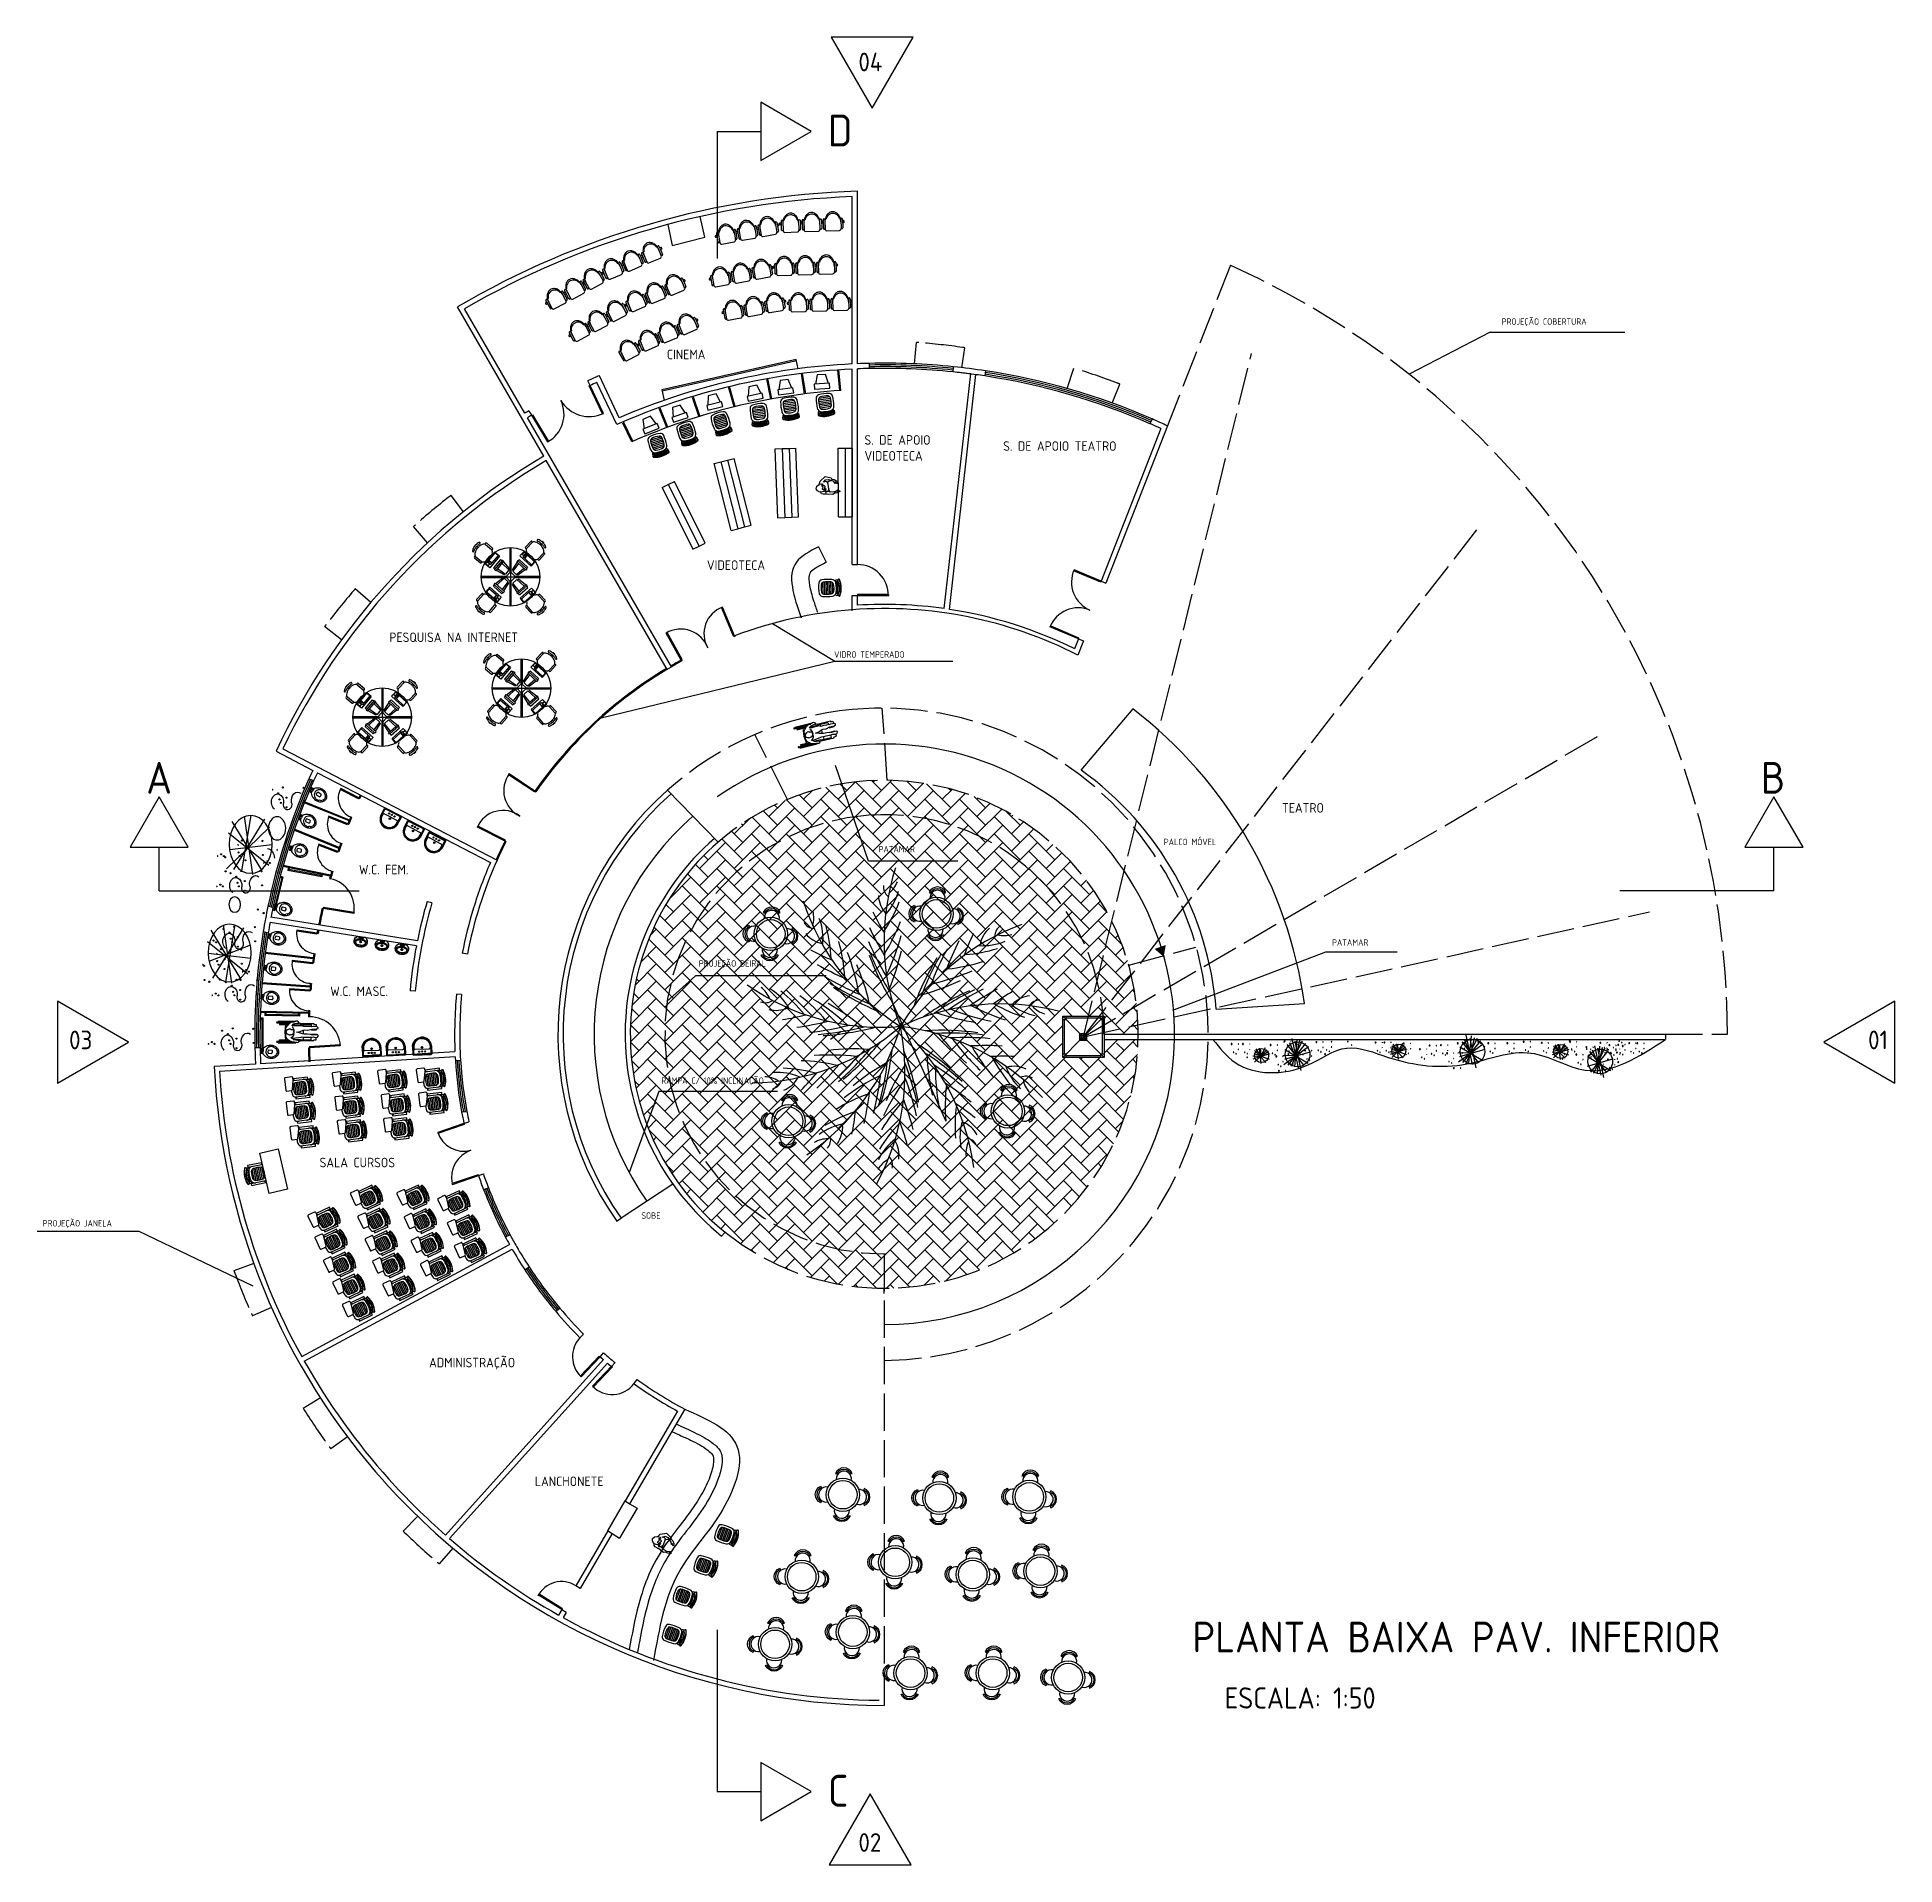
# Model space of a CAD drawing. Extents: x 115 to 1469, y 94 to 338.
# Drawn here: x 248 to 301.9, y 285 to 338 of the extents above; entities that cross this region are included whole.
import ezdxf

# ---------------------------------------------------------------- set-up
doc = ezdxf.new("R2010")
doc.units = 0
doc.linetypes.add('ACAD_ISO02W100', pattern=[15, 12, -3])
doc.layers.get('0').update_dxf_attribs({"linetype": 'CONTINUOUS'})
for name, color, linetype in [('1', 7, 'CONTINUOUS'), ('ESQUAD', 3, 'CONTINUOUS'), ('L_DECA', 7, 'CONTINUOUS'), ('PAREDE', 6, 'CONTINUOUS'), ('PROJ', 1, 'CONTINUOUS'), ('TRACO01', 7, 'CONTINUOUS'), ('TRACO02', 4, 'CONTINUOUS'), ('TREES', 3, 'CONTINUOUS')]:
    doc.layers.add(name, color=color, linetype=linetype)
doc.styles.get("Standard").update_dxf_attribs({"font": 'ISOCP'})

msp = doc.modelspace()

# ---------------------------------------------------------------- texts
at = {"attachment_point": 1}
for s, insert, char_height, width in [('04', (271.861, 337.59), 0.5406, 0.4498), ('D', (270.974, 335.794), 0.924, 0.7692), ('PROJEÇÃO COBERTURA', (290.531, 329.881), 0.18623, 6.59741), ('CINEMA', (266.302, 328.973), 0.2773, 0.2307), ('S. DE APOIO VIDEOTECA', (272.037, 326.492), 0.27728, 3.051), ('S. DE APOIO TEATRO', (276.061, 326.315), 0.27728, 3.40474), ('VIDEOTECA', (267.463, 322.86), 0.2773, 0.23065), ('PESQUISA NA INTERNET', (258.246, 320.766), 0.27728, 9.8228), ('VIDRO TEMPERADO', (271.155, 320.222), 0.18623, 6.59741), ('A', (251.189, 317.012), 0.924, 0.7692), ('B', (298.057, 317.012), 0.924, 0.7692), ('TEATRO', (284.156, 315.817), 0.2773, 0.2307), ('PATAMAR', (272.447, 314.571), 0.1862, 6.59741), ('PALCO MÓVEL', (280.724, 314.782), 0.18623, 6.59741), ('W.C. FEM.', (257.363, 314.025), 0.2773, 2.394), ('PATAMAR', (285.609, 311.864), 0.1862, 6.59741), ('PROJEÇÃO BEIRAL', (267.228, 311.257), 0.18623, 6.59741), ('W.C. MASC.', (256.53, 310.495), 0.2773, 2.394), ('03', (248.95, 309.214), 0.5406, 0.4498), ('01', (301.168, 309.214), 0.5406, 0.4498), (' RAMPA C/ 10% INCLINAÇÃO', (266.03, 307.856), 0.18623, 6.59741), ('SALA CURSOS', (256.221, 305.526), 0.27728, 3.5101), ('PROJEÇÃO JANELA', (248.183, 303.717), 0.18623, 6.5974), ('SOBE', (265.56, 303.942), 0.1862, 6.59741), ('ADMINISTRAÇÃO', (259.4, 299.721), 0.27728, 0.23065), ('LANCHONETE', (262.469, 296.276), 0.2773, 0.2307), ('C', (270.974, 287.621), 0.924, 0.7692), ('02', (271.861, 285.929), 0.5406, 0.4498)]:
    msp.add_mtext(s, dxfattribs=dict(at, insert=insert, char_height=char_height, width=width))
at = {"color": 6, "insert": (281.559, 292.065), "char_height": 0.89019, "width": 25.1392, "attachment_point": 1}
msp.add_mtext('PLANTA BAIXA PAV. INFERIOR', dxfattribs=at)
at = {"color": 3, "insert": (282.491, 290.158), "char_height": 0.6139, "width": 17.33682, "attachment_point": 1}
msp.add_mtext('ESCALA: 1:50', dxfattribs=at)

# ---------------------------------------------------------------- blocks, each defined once
blk = doc.blocks.new('BIPMAN05')
for p, q in [((0.09, -0.069), (0.06, -0.131)), ((0.086, -0.099), (0.113, -0.147))]:
    blk.add_line(p, q)
for points in [[(-0.026, -0.142), (0.013, -0.13), (-0.008, -0.175), (0.042, -0.138), (0.148, -0.156), (0.249, -0.152), (0.247, -0.168), (0.357, -0.102), (0.369, -0.107), (0.34, -0.128), (0.411, -0.132), (0.412, -0.151), (0.328, -0.187), (0.246, -0.202), (0.214, -0.237), (0.041, -0.224), (0.011, -0.222), (0.003, -0.226), (-0.075, -0.23), (-0.123, -0.213), (-0.153, -0.16), (-0.166, -0.165), (-0.236, -0.13), (-0.271, -0.069), (-0.253, 0.009), (-0.184, 0.057), (-0.175, 0.079), (-0.157, 0.154), (-0.014, 0.283), (0.166, 0.244), (0.181, 0.214), (0.251, 0.197), (0.324, 0.152), (0.353, 0.082), (0.329, 0.085), (0.278, 0.122), (0.285, 0.092), (0.279, 0.085), (0.235, 0.14), (0.174, 0.169)], [(-0.178, 0.064), (-0.118, 0.077), (-0.087, 0.07), (-0.083, 0.056), (-0.097, 0.043), (-0.12, 0.017), (-0.102, 0.017), (-0.087, -0.005), (-0.084, -0.041), (-0.1, -0.075), (-0.102, -0.084), (-0.074, -0.086), (-0.053, -0.086), (-0.024, -0.083), (-0.009, -0.071), (-0.003, -0.059), (0.007, -0.069), (-0.006, -0.111), (-0.05, -0.144), (-0.094, -0.158), (-0.14, -0.164)], [(-0.094, 0.035), (-0.065, 0.025), (-0.044, 0.022), (-0.027, 0.011), (-0.018, -0.002), (-0.02, -0.026), (-0.029, -0.054), (-0.042, -0.086)], [(0.09, -0.069), (0.073, 0.061), (0.047, 0.133), (-0.005, 0.144), (-0.058, 0.122), (-0.001, 0.187), (0.086, 0.196), (0.164, 0.166), (0.173, 0.196)], [(0.06, 0.119), (0.093, 0.151), (0.142, 0.165)]]:
    blk.add_lwpolyline(points)
blk = doc.blocks.new('25L66L5000')
for p, q in [((-0.05, 0.567), (-0.05, 0.586)), ((0.05, 0.567), (0.05, 0.586)), ((-0.179, 0.309), (0.179, 0.309)), ((-0.178, 0.357), (0.178, 0.357)), ((-0.178, 0.262), (0.178, 0.262)), ((-0.175, 0.404), (0.175, 0.404)), ((-0.175, 0.215), (0.175, 0.215)), ((-0.165, 0.167), (0.165, 0.167)), ((-0.16, 0.451), (0.16, 0.451))]:
    blk.add_line(p, q)
for points in [[(-0.137, 0.558, 0.340817), (-0.244, 0.445, 0.051747), (-0.241, 0.151, 0.328643), (-0.16, 0.065, 0.092343), (0.16, 0.065, 0.328643), (0.241, 0.151, 0.051747), (0.244, 0.445, 0.340817), (0.137, 0.558, 0.07931)], [(-0.098, 0.491, 0.340817), (-0.175, 0.41, 0.050508), (-0.173, 0.193, 0.328643), (-0.114, 0.131, 0.092896), (0.114, 0.131, 0.328643), (0.173, 0.193, 0.050508), (0.175, 0.41, 0.340817), (0.098, 0.491, 0.079866)]]:
    blk.add_lwpolyline(points, format="xyb", close=True)
for points in [[(0.239, 0.63, 0.481357), (0.233, 0.665, 0.098103), (0, 0.71, 0.098103), (-0.233, 0.665, 0.481357), (-0.239, 0.63)], [(-0.048, 0.586, 0.100785), (-0.194, 0.544, -0.49505), (-0.223, 0.557), (-0.238, 0.628, -0.365963), (-0.226, 0.651, -0.095384), (0, 0.696, -0.095384), (0.226, 0.651, -0.365963), (0.238, 0.628), (0.223, 0.557, -0.49505), (0.194, 0.544, 0.100785), (0.048, 0.586, 0.105977)], [(0.223, 0.56, 0.344642), (0.197, 0.615, 0.10805), (0, 0.666, 0.10805), (-0.197, 0.615, 0.344642), (-0.223, 0.56)], [(0, 0.646, -0.094401), (0.166, 0.608, -0.347777), (0.178, 0.586, -0.447182), (0.164, 0.579, 0.090197), (0.008, 0.608), (0, 0.608), (-0.008, 0.608, 0.090197), (-0.164, 0.579, -0.447182), (-0.178, 0.586, -0.347777), (-0.166, 0.608, -0.094401), (0, 0.646)]]:
    blk.add_lwpolyline(points, format="xyb")
blk.add_arc((0, 0.093), 0.495, 84.4899, 95.5101)
blk = doc.blocks.new('TREE3')
at = {"layer": 'TREES'}
for centre, radius, start, end in [((6.304, 2.495), 6.78, 161.8706, 201.5936), ((0.196, 3.84), 0.835, 182.879, 221.5346), ((-0.143, 4.054), 0.351, 173.7791, 233.0395), ((-1.642, 4.347), 1.639, 317.4391, 345.0127), ((-0.839, 4.494), 0.808, 308.4321, 338.3515), ((3.633, 5.724), 6.78, 197.8706, 237.5936), ((-3.321, 3.142), 0.808, 344.4321, 14.3515), ((6.376, 6.862), 8.001, 206.1883, 211.1386), ((-4.007, 5.153), 4.263, 326.0526, 338.8318), ((-2.499, 3.196), 0.351, 209.7791, 269.0395), ((-2.099, 3.221), 0.835, 218.879, 257.5346), ((-3.884, 2.551), 1.639, 353.4391, 21.0127), ((-6.271, 1.814), 4.263, 2.0526, 14.8318), ((6.381, 6.2), 8.001, 204.5673, 211.2107), ((-4.862, 4.906), 5.211, 327.5529, 339.111), ((5.865, -3.401), 6.78, 110.1725, 149.8955), ((3.134, 2.226), 0.835, 131.1808, 169.8364), ((3.093, 2.625), 0.351, 122.081, 181.3414), ((1.125, 9.299), 8.001, 242.1883, 247.1386), ((-6.817, 1.111), 5.211, 3.5529, 15.111), ((6.444, 5.585), 8.001, 202.9483, 211.3077), ((6.518, 5.174), 8.001, 201.6825, 211.4019), ((-6.749, 4.499), 7.022, 334.6755, 344.6307), ((-6.261, 3.599), 6.444, 337.0347, 347.4268), ((8.377, -1.595), 8.001, 151.2501, 159.6096), ((8.821, -1.165), 8.001, 152.8691, 159.5126), ((9.337, -0.75), 8.001, 154.4902, 159.4404), ((1.561, 6.338), 4.263, 274.3545, 287.1337), ((2.393, 3.983), 1.639, 265.741, 293.3146), ((3.006, 3.444), 0.808, 256.734, 286.6534), ((1.518, 8.767), 8.001, 240.5673, 247.2107), ((-8.105, -0.327), 7.022, 10.6755, 20.6307), ((-7.181, -0.768), 6.444, 13.0347, 23.4268), ((6.59, 4.871), 8.001, 200.5186, 211.4981), ((7.907, -2.153), 8.001, 148.8205, 159.8), ((8.101, -1.908), 8.001, 149.9844, 159.7037), ((-0.652, 8.085), 7.022, 282.9774, 292.9325), ((0.837, 6.856), 5.211, 275.8548, 287.4128), ((-0.554, 6.757), 6.78, 234.9681, 274.6912), ((-4.544, 0.504), 0.808, 21.5297, 51.4491), ((-4.636, -0.308), 1.639, 30.5366, 58.1102), ((1.931, 8.306), 8.001, 238.9483, 247.3077), ((2.232, 8.018), 8.001, 237.6825, 247.4019), ((2.469, 7.814), 8.001, 236.5186, 247.4981), ((-1.056, 7.144), 6.444, 285.3366, 295.7287), ((6, -6.06), 8.001, 116.7498, 125.1093), ((6.609, -5.956), 8.001, 118.3688, 125.0123), ((-3.921, 1.042), 0.351, 246.8767, 306.1371), ((-3.617, 1.303), 0.835, 255.9765, 294.6321), ((-6.096, -2.335), 4.263, 39.1502, 51.9294), ((-6.108, -3.226), 5.211, 40.6505, 52.2085), ((-6.267, -5.149), 7.022, 47.7731, 57.7282), ((-5.264, -4.944), 6.444, 50.1322, 60.5244), ((2.908, -6.125), 6.78, 75.6722, 115.3952), ((5.297, -6.253), 8.001, 114.3202, 125.2997), ((5.595, -6.161), 8.001, 115.4841, 125.2035), ((4.573, 5.177), 5.211, 241.3545, 252.9126), ((7.27, -5.907), 8.001, 119.9899, 124.9402), ((4.876, 4.339), 4.263, 239.8542, 252.6334), ((4.228, 1.927), 1.639, 231.2407, 258.8143), ((3.844, 0.059), 0.835, 96.6805, 135.3361), ((4.036, 0.412), 0.351, 87.5807, 146.8411), ((4.428, 1.135), 0.808, 222.2337, 252.1531), ((-4.42, 5.141), 6.78, 270.9681, 310.6912), ((-4.712, 8.096), 8.001, 279.2858, 284.2361), ((-4.077, 7.908), 8.001, 277.6648, 284.3082), ((-6.509, 1.896), 6.78, 304.0339, 343.7569), ((-3.47, 7.79), 8.001, 276.0458, 284.4052), ((-6.647, -1.335), 6.78, 331.6319, 11.355), ((-0.785, -6.734), 6.78, 43.6319, 83.355), ((-4.593, -4.987), 6.78, 7.6319, 47.355), ((3.176, 6.486), 6.444, 250.8363, 261.2284), ((4.042, 7.032), 7.022, 248.4771, 258.4323), ((-3.056, 7.741), 8.001, 274.7801, 284.4994), ((-2.744, 7.722), 8.001, 273.6161, 284.5957), ((-6.759, 4.634), 8.001, 309.6161, 320.5957), ((-3.818, -7.251), 8.001, 46.2799, 57.2595), ((1.173, -8.111), 8.001, 82.2799, 93.2595), ((1.474, -8.191), 8.001, 83.4439, 93.1632), ((6.133, 3.813), 6.444, 218.796, 229.1882), ((1.871, -8.32), 8.001, 84.7096, 93.069), ((7.157, 3.817), 7.022, 216.4368, 226.392), ((-3.045, -6.2), 5.211, 76.6505, 88.2085), ((-2.044, -7.85), 7.022, 83.7731, 93.7282), ((-1.353, -7.094), 6.444, 86.1322, 96.5244), ((-7.386, 4.262), 8.001, 312.0458, 320.4052), ((-7.022, 4.467), 8.001, 310.7801, 320.4994), ((2.737, -6.683), 6.444, 119.198, 129.5901), ((-8.322, -0.088), 8.001, 343.8458, 353.5652), ((-8.193, 0.196), 8.001, 342.6819, 353.6614), ((-7.351, -3.622), 8.001, 10.2799, 21.2595), ((-7.334, -3.933), 8.001, 11.4439, 21.1632), ((-3.622, -7.493), 8.001, 47.4439, 57.1632), ((7.203, -0.52), 6.444, 182.796, 193.1882), ((2.443, -8.555), 8.001, 86.3286, 92.972), ((6.623, 1.962), 5.211, 209.3143, 220.8723), ((3.029, -8.864), 8.001, 87.9496, 92.8999), ((6.436, 1.091), 4.263, 207.814, 220.5932), ((-3.972, -2.263), 0.808, 57.5297, 87.4491), ((-3.784, -1.462), 0.351, 282.8767, 342.1371), ((-3.57, -2.974), 1.639, 66.5366, 94.1102), ((-3.559, -5.472), 4.263, 75.1502, 87.9294), ((-3.692, -1.071), 0.835, 291.9765, 330.6321), ((-8.571, 3.78), 8.001, 315.2858, 320.2361), ((-7.947, 4.001), 8.001, 313.6648, 320.3082), ((2.57, -7.693), 7.022, 116.8388, 126.794), ((-8.515, -0.458), 8.001, 345.1116, 353.471), ((5.842, -5.627), 7.022, 144.4368, 154.392), ((5.522, -4.655), 6.444, 146.796, 157.1882), ((-7.334, -4.351), 8.001, 12.7096, 21.069), ((-3.376, -7.831), 8.001, 48.7096, 57.069), ((8.034, -1.119), 7.022, 180.4368, 190.392), ((4.606, -0.61), 1.639, 199.2004, 226.774), ((3.29, -1.989), 0.835, 64.6403, 103.2959), ((3.639, -1.792), 0.351, 55.5404, 114.8009), ((4.356, -1.387), 0.808, 190.1934, 220.1128), ((0.83, -6.857), 5.211, 109.7162, 121.2743), ((-8.843, -0.982), 8.001, 346.7306, 353.374), ((-7.382, -4.967), 8.001, 14.3286, 20.972), ((6.511, -2.305), 5.211, 173.3143, 184.8723), ((-3.052, -8.357), 8.001, 50.3286, 56.972), ((0.003, -6.528), 4.263, 108.2159, 120.9952), ((-9.245, -1.509), 8.001, 348.3516, 353.3019), ((3.913, -5.692), 5.211, 137.3143, 148.8723), ((5.848, -2.9), 4.263, 171.814, 184.5932), ((-2.76, -8.951), 8.001, 51.9496, 56.8999), ((-1.369, -4.44), 1.639, 99.6024, 127.176), ((-2.374, -3.29), 0.351, 315.9424, 15.2029), ((-2.51, -2.912), 0.835, 325.0423, 3.6979), ((3.027, -5.784), 4.263, 135.814, 148.5932), ((-7.494, -5.62), 8.001, 15.9496, 20.8999), ((3.368, -3.201), 1.639, 163.2004, 190.774), ((1.493, -3.543), 0.835, 28.6403, 67.2959), ((-2.094, -4.064), 0.808, 90.5954, 120.5148), ((0.844, -4.569), 1.639, 127.2004, 154.774), ((-0.875, -3.744), 0.835, 352.6403, 31.2959), ((2.709, -3.683), 0.808, 154.1934, 184.1128), ((1.891, -3.589), 0.351, 19.5404, 78.8009), ((0.027, -4.572), 0.808, 118.1934, 148.1128), ((-0.58, -4.015), 0.351, 343.5404, 42.8009)]:
    blk.add_arc(centre, radius, start, end, dxfattribs=at)
blk = doc.blocks.new('25L20005A0')
for p, q in [((-0.175, 0.562), (0.175, 0.562)), ((-0.16, 0.609), (0.16, 0.609)), ((-0.05, 0.725), (-0.05, 0.744)), ((0.05, 0.725), (0.05, 0.744)), ((-0.179, 0.467), (0.179, 0.467)), ((-0.178, 0.515), (0.178, 0.515)), ((-0.178, 0.42), (0.178, 0.42)), ((-0.175, 0.373), (0.175, 0.373)), ((-0.165, 0.325), (0.165, 0.325))]:
    blk.add_line(p, q)
for points in [[(-0.245, 0.724), (-0.295, 0.724), (-0.295, 0.303), (-0.245, 0.303)], [(0.295, 0.724), (0.245, 0.724), (0.245, 0.303), (0.295, 0.303)]]:
    blk.add_lwpolyline(points, close=True)
for points in [[(-0.137, 0.716, 0.340817), (-0.244, 0.603, 0.002688), (-0.245, 0.588, 0.328643)], [(0.239, 0.788, 0.481357), (0.233, 0.823, 0.098103), (0, 0.868, 0.098103), (-0.233, 0.823, 0.481357), (-0.239, 0.788)], [(-0.048, 0.744, 0.100785), (-0.194, 0.702, -0.49505), (-0.223, 0.715), (-0.238, 0.786, -0.365963), (-0.226, 0.809, -0.095384), (0, 0.854, -0.095384), (0.226, 0.809, -0.365963), (0.238, 0.786), (0.223, 0.715, -0.49505), (0.194, 0.702, 0.100785), (0.048, 0.744, 0.105977)], [(0.223, 0.718, 0.344642), (0.197, 0.774, 0.10805), (0, 0.824, 0.10805), (-0.197, 0.774, 0.344642), (-0.223, 0.718)], [(0, 0.804, -0.094401), (0.166, 0.766, -0.347777), (0.178, 0.744, -0.447182), (0.164, 0.737, 0.090197), (0.008, 0.766), (0, 0.766), (-0.008, 0.766, 0.090197), (-0.164, 0.737, -0.447182), (-0.178, 0.744, -0.347777), (-0.166, 0.766, -0.094401), (0, 0.804)], [(0.245, 0.588, 0.002688), (0.244, 0.603, 0.340817), (0.137, 0.716, 0.07931), (-0.137, 0.716, 0.340817)], [(-0.245, 0.348, 0.006883), (-0.241, 0.309, 0.032362), (-0.239, 0.297, 0.092343)], [(0.035, 0.209, 0.036034), (0.16, 0.223, 0.328643), (0.241, 0.309, 0.006883), (0.245, 0.348, 0.340817)]]:
    blk.add_lwpolyline(points, format="xyb")
for points in [[(-0.098, 0.649, 0.340817), (-0.175, 0.568, 0.050508), (-0.173, 0.351, 0.328643), (-0.114, 0.289, 0.092896), (0.114, 0.289, 0.328643), (0.173, 0.351, 0.050508), (0.175, 0.568, 0.340817), (0.098, 0.649, 0.079866)], [(-0.325, 0.3, 0.414214), (-0.355, 0.27), (-0.355, 0.08, 0.414214), (-0.325, 0.05), (0.005, 0.05, 0.414214), (0.035, 0.08), (0.035, 0.214, 0.354533), (0.011, 0.244), (-0.25, 0.299, 0.052038), (-0.26, 0.3)]]:
    blk.add_lwpolyline(points, format="xyb", close=True)
blk.add_arc((0, 0.251), 0.495, 84.4899, 95.5101)
blk = doc.blocks.new('MIC-P')
for points in [[(0.001, 0.294), (0.003, 0.294, -0.008051), (0.036, 0.294, -0.08407), (0.079, 0.285, -0.022672), (0.107, 0.273, -0.027927), (0.133, 0.258, -0.144523), (0.184, 0.193, -0.34805), (0.121, 0.003, -0.162816), (0.113, 0), (0.001, 0), (-0.11, 0, -0.162816), (-0.119, 0.003, -0.34805), (-0.182, 0.193, -0.144523), (-0.131, 0.258, -0.027927), (-0.105, 0.273, -0.022672), (-0.077, 0.285, -0.08407), (-0.033, 0.294, -0.008051), (-0.001, 0.294)], [(0.001, 0.247), (0.009, 0.247, -0.102017), (0.091, 0.232, -0.100634), (0.138, 0.2, -0.31043), (0.146, 0.159, -0.029837), (0.144, 0.153, -0.193887), (0.081, 0.101, -0.096635), (0.001, 0.086, -0.096635), (-0.079, 0.101, -0.193887), (-0.141, 0.153, -0.029837), (-0.143, 0.159, -0.31043), (-0.136, 0.2, -0.100634), (-0.089, 0.232, -0.102017), (-0.007, 0.247)]]:
    blk.add_lwpolyline(points, format="xyb", close=True)
for points in [[(-0.015, 0.064, -0.100603), (-0.099, 0.082, -0.114611), (-0.16, 0.123, -0.309836), (-0.174, 0.21, -0.309836)], [(0.147, 0.162), (0.148, 0.165, 0.189039), (0.146, 0.197, 0.189014), (0.081, 0.26, 0.116802), (0.001, 0.275, 0.116802), (-0.078, 0.26, 0.189014), (-0.144, 0.197, 0.189039), (-0.146, 0.165), (-0.144, 0.162)], [(-0.079, 0.002), (-0.056, 0.034, -0.1805), (-0.044, 0.041), (-0.031, 0.043, 0.35029), (-0.025, 0.049, -0.252034), (-0.018, 0.063)], [(-0.052, 0, -0.473116), (-0.055, 0.005), (-0.05, 0.025, -0.362542), (-0.042, 0.032), (-0.027, 0.033, 0.564769), (-0.022, 0.039)], [(0.017, 0.064, 0.100603), (0.101, 0.082, 0.114611), (0.162, 0.123, 0.309836), (0.176, 0.21, 0.309836)], [(0.082, 0.002), (0.058, 0.034, 0.1805), (0.047, 0.041), (0.033, 0.043, -0.35029), (0.027, 0.049, 0.252034), (0.021, 0.063)], [(0.054, 0, 0.473116), (0.057, 0.005), (0.053, 0.025, 0.362542), (0.044, 0.032), (0.03, 0.033, -0.564769), (0.024, 0.039)]]:
    blk.add_lwpolyline(points, format="xyb")
for centre, radius in [((-0.022, 0.153), 0.0035), ((0.001, 0.152), 0.024), ((0.001, 0.046), 0.024), ((-0.015, 0.169), 0.0035), ((-0.016, 0.136), 0.0035), ((0.001, 0.046), 0.0075), ((0.001, 0.129), 0.0035), ((0.002, 0.176), 0.0035), ((0.001, 0.152), 0.0035), ((0.017, 0.135), 0.0035), ((0.018, 0.168), 0.0035), ((0.025, 0.152), 0.0035)]:
    blk.add_circle(centre, radius)
blk = doc.blocks.new('BEL01')
at = {"layer": 'L_DECA'}
for p, q in [((25.7, 0), (-25.7, 0)), ((-27.5, -25), (-27.5, -1.8)), ((27.5, -25), (27.5, -1.8))]:
    blk.add_line(p, q, dxfattribs=at)
at = {"layer": 'L_DECA', "color": 1}
for p, q in [((-25.9, -25), (-25.9, -3.2)), ((-25.1, -25), (-25.1, -4.8)), ((-24.2, -1.4), (0, -1.4)), ((-23.5, -25), (-23.5, -18.6)), ((-22.5, -2.2), (0, -2.2)), ((0, -16), (-20.9, -16)), ((24.2, -1.4), (0, -1.4)), ((22.5, -2.2), (0, -2.2)), ((0, -16), (20.9, -16)), ((23.5, -25), (23.5, -18.6)), ((25.1, -25), (25.1, -4.8)), ((25.9, -25), (25.9, -3.2))]:
    blk.add_line(p, q, dxfattribs=at)
at = {"layer": 'L_DECA', "color": 7}
for points in [[(-27.5, -25), (-27.4, -26.4), (-27.2, -27.7), (-26.9, -29.1), (-26.7, -30.4), (-26.3, -31.7), (-25.9, -33), (-25.4, -34.2), (-24.8, -35.4), (-24.2, -36.6), (-23.6, -37.7), (-22.8, -38.9), (-22, -40), (-21.2, -41), (-20.4, -42), (-19.5, -42.9), (-19.5, -42.9), (-17.6, -44.7), (-15.4, -46.3), (-13.1, -47.7), (-10.7, -48.8), (-8.2, -49.8), (-5.5, -50.4), (-2.8, -50.9), (0, -51)], [(27.5, -25), (27.4, -26.4), (27.2, -27.7), (26.9, -29.1), (26.7, -30.4), (26.3, -31.7), (25.9, -33), (25.4, -34.2), (24.8, -35.4), (24.2, -36.6), (23.6, -37.7), (22.8, -38.9), (22, -40), (21.2, -41), (20.4, -42), (19.5, -42.9), (19.5, -42.9), (17.6, -44.7), (15.4, -46.3), (13.1, -47.7), (10.7, -48.8), (8.2, -49.8), (5.5, -50.4), (2.8, -50.9), (0, -51)]]:
    blk.add_lwpolyline(points, dxfattribs=at)
at = {"layer": 'L_DECA', "color": 1}
for points in [[(-25.9, -25), (-25.8, -26.3), (-25.6, -27.6), (-25.4, -28.8), (-25.1, -30.1), (-24.8, -31.3), (-24.3, -32.5), (-23.9, -33.7), (-23.4, -34.9), (-22.8, -35.9), (-22.2, -37), (-21.5, -38.1), (-20.8, -39.1), (-20, -40.1), (-19.2, -41.1), (-18.4, -41.9), (-18.4, -41.9), (-16.5, -43.7), (-14.6, -45.1), (-12.4, -46.5), (-10.2, -47.5), (-7.7, -48.4), (-5.3, -49.1), (-2.7, -49.4), (0, -49.6)], [(-25.1, -25), (-24.9, -26.3), (-24.8, -27.5), (-24.6, -28.7), (-24.3, -30), (-24, -31.1), (-23.6, -32.3), (-23.1, -33.4), (-22.6, -34.6), (-22.1, -35.7), (-21.5, -36.7), (-20.8, -37.7), (-20.2, -38.7), (-19.4, -39.6), (-18.7, -40.6), (-17.8, -41.4), (-17.8, -41.4), (-16, -43), (-14, -44.5), (-12, -45.7), (-9.8, -46.8), (-7.5, -47.6), (-5, -48.3), (-2.6, -48.6), (0, -48.8)], [(0, -47.3), (0, -47.3), (-2.4, -47.1), (-4.8, -46.7), (-7, -46.2), (-9.1, -45.5), (-11.2, -44.4), (-13.2, -43.2), (-15, -41.9), (-16.6, -40.3), (-16.6, -40.3), (-17.4, -39.5), (-18.2, -38.7), (-18.9, -37.8), (-19.5, -36.9), (-20.1, -35.9), (-20.7, -34.9), (-21.2, -33.9), (-21.7, -32.9), (-22, -31.8), (-22.4, -30.8), (-22.8, -29.7), (-23, -28.5), (-23.2, -27.4), (-23.3, -26.3), (-23.4, -25.4), (-23.5, -25)], [(25.9, -25), (25.8, -26.3), (25.6, -27.6), (25.4, -28.8), (25.1, -30.1), (24.8, -31.3), (24.3, -32.5), (23.9, -33.7), (23.4, -34.9), (22.8, -35.9), (22.2, -37), (21.5, -38.1), (20.8, -39.1), (20, -40.1), (19.2, -41.1), (18.4, -41.9), (18.4, -41.9), (16.5, -43.7), (14.6, -45.1), (12.4, -46.5), (10.2, -47.5), (7.7, -48.4), (5.3, -49.1), (2.7, -49.4), (0, -49.6)], [(25.1, -25), (24.9, -26.3), (24.8, -27.5), (24.6, -28.7), (24.3, -30), (24, -31.1), (23.6, -32.3), (23.1, -33.4), (22.6, -34.6), (22.1, -35.7), (21.5, -36.7), (20.8, -37.7), (20.2, -38.7), (19.4, -39.6), (18.7, -40.6), (17.8, -41.4), (17.8, -41.4), (16, -43), (14, -44.5), (12, -45.7), (9.8, -46.8), (7.5, -47.6), (5, -48.3), (2.6, -48.6), (0, -48.8)], [(0, -47.3), (0, -47.3), (2.4, -47.1), (4.8, -46.7), (7, -46.2), (9.1, -45.5), (11.2, -44.4), (13.2, -43.2), (15, -41.9), (16.6, -40.3), (16.6, -40.3), (17.4, -39.5), (18.2, -38.7), (18.9, -37.8), (19.5, -36.9), (20.1, -35.9), (20.7, -34.9), (21.2, -33.9), (21.7, -32.9), (22, -31.8), (22.4, -30.8), (22.8, -29.7), (23, -28.5), (23.2, -27.4), (23.3, -26.3), (23.4, -25.4), (23.5, -25)]]:
    blk.add_lwpolyline(points, dxfattribs=at)
for centre, radius in [((-8.7, -9.2), 1.75), ((0, -21.5), 2.25), ((0, -9.2), 1.75), ((0, -21.5), 1.32), ((9, -9.2), 1.75)]:
    blk.add_circle(centre, radius, dxfattribs=at)
at = {"layer": 'L_DECA'}
for centre, start, end in [((-25.7, -1.8), 90, 180), ((25.7, -1.8), 0, 90)]:
    blk.add_arc(centre, 1.8, start, end, dxfattribs=at)
at = {"layer": 'L_DECA', "color": 1}
for centre, radius, start, end in [((-24.2, -3.2), 1.73, 90, 180), ((-22.5, -4.8), 2.59, 90, 180), ((-20.9, -18.6), 2.59, 90, 180), ((20.9, -18.6), 2.59, 0, 90), ((22.5, -4.8), 2.59, 0, 90), ((24.2, -3.2), 1.73, 0, 90)]:
    blk.add_arc(centre, radius, start, end, dxfattribs=at)
blk = doc.blocks.new('BACIA')
for p, q in [((-0.118, -0.489), (-0.136, -0.454)), ((-0.069, -0.15), (-0.074, -0.15)), ((-0.062, -0.15), (-0.069, -0.15)), ((-0.062, -0.092), (-0.062, -0.15)), ((0, -0.08), (-0.052, -0.08)), ((-0.044, -0.304), (-0.044, -0.4)), ((0.052, -0.08), (0, -0.08)), ((0.032, -0.115), (0, -0.115)), ((0.036, -0.142), (0.036, -0.131)), ((0.044, -0.4), (0.044, -0.304)), ((0.062, -0.15), (0.062, -0.092)), ((0.069, -0.15), (0.062, -0.15)), ((0.074, -0.15), (0.069, -0.15)), ((0.118, -0.489), (0.136, -0.454))]:
    blk.add_line(p, q)
for points in [[(-0.062, -0.15), (0, -0.15)], [(0.062, -0.15), (0, -0.15)]]:
    blk.add_lwpolyline(points)
blk.add_lwpolyline([(-0.044, -0.15, 0.380199), (-0.036, -0.142), (-0.036, -0.131, 0.087349), (-0.037, -0.127, -0.172037), (-0.037, -0.118, -0.102747), (-0.036, -0.116, -0.167994), (-0.032, -0.115), (0, -0.115)], format="xyb")
for centre, radius, start, end in [((0.055, -0.38), 0.243, 163.2378, 187.0453), ((0.06, -0.382), 0.248, 186.483, 211.073), ((0.145, -0.398), 0.335, 145.8476, 164.7475), ((-0.008, -0.384), 0.146, 149.7019, 190.4456), ((0.076, -0.369), 0.268, 211.6809, 231.8397), ((0.003, -0.383), 0.157, 190.028, 206.9274), ((0.001, -0.386), 0.154, 90.2488, 150.3441), ((0.132, -0.391), 0.32, 131.9479, 145.5381), ((0.076, -0.369), 0.228, 211.6809, 231.8397), ((-0.075, -0.16), 0.0102, 88.3086, 135.2439), ((-0.051, -0.092), 0.0118, 93.6802, 181.2989), ((0, -0.356), 0.0683, 49.3118, 130.6882), ((-0.02, -0.4), 0.0241, 179.1095, 246.4896), ((0, -0.343), 0.0846, 249.2223, 290.7777), ((-0.001, -0.386), 0.154, 29.6559, 89.7512), ((0.02, -0.4), 0.0241, 293.5104, 0.8905), ((0.032, -0.122), 0.00666, 53.8977, 92.0428), ((0.032, -0.121), 0.00592, 22.5984, 46.064), ((0.048, -0.132), 0.0119, 155.9796, 175.9479), ((0.044, -0.142), 0.00832, 182.0149, 265.282), ((0.025, -0.123), 0.0131, 340.3418, 19.3875), ((0.051, -0.092), 0.0118, 358.7011, 86.3198), ((-0.076, -0.369), 0.228, 308.1603, 328.3191), ((0.075, -0.16), 0.0102, 44.7561, 91.6914), ((-0.132, -0.391), 0.32, 34.4619, 48.0521), ((-0.076, -0.369), 0.268, 308.1603, 328.3191), ((-0.145, -0.398), 0.335, 15.2525, 34.1524), ((0.008, -0.384), 0.146, 349.5544, 30.2981), ((-0.003, -0.383), 0.157, 333.0726, 349.972), ((-0.06, -0.382), 0.248, 328.927, 353.517), ((-0.055, -0.38), 0.243, 352.9547, 16.7622), ((0, -0.461), 0.149, 233.0019, 270.1282), ((0, -0.461), 0.109, 233.0019, 270.1282), ((0, -0.461), 0.109, 269.8718, 306.9981), ((0, -0.461), 0.149, 269.8718, 306.9981)]:
    blk.add_arc(centre, radius, start, end)
blk = doc.blocks.new('BIPMAN11')
for p, q in [((-0.234, 0.295), (0.263, 0.295)), ((-0.234, 0.27), (0.157, 0.27)), ((-0.203, 0.314), (0.31, 0.314)), ((-0.158, 0.254), (-0.158, 0.223)), ((-0.158, 0.254), (-0.021, 0.254)), ((-0.158, 0.223), (-0.021, 0.223)), ((-0.021, 0.254), (-0.021, 0.223)), ((-0.021, 0.251), (0.122, 0.251)), ((-0.021, 0.226), (0.098, 0.226)), ((0.012, 0.226), (-0.008, -0.001)), ((0.041, 0.27), (0.041, 0.251)), ((0.066, 0.27), (0.066, 0.251)), ((0.089, 0.226), (0.087, 0.214)), ((0.215, 0.213), (0.444, 0.213)), ((0.342, 0.257), (0.444, 0.257)), ((0.444, 0.257), (0.444, 0.213)), ((0.444, 0.251), (0.837, 0.251)), ((0.444, 0.226), (0.757, 0.226)), ((0.523, 0.056), (0.523, 0.055)), ((0.523, 0.055), (0.526, -0.052)), ((0.53, 0.226), (0.527, 0.166)), ((0.759, 0.226), (0.759, 0.162)), ((0.759, 0.084), (0.759, 0.066)), ((0.759, 0.066), (0.909, 0.066)), ((0.835, 0.226), (0.907, 0.226)), ((0.837, 0.251), (0.837, 0.226)), ((0.907, 0.226), (0.907, 0.157)), ((0.907, 0.089), (0.907, 0.066)), ((-0.234, -0.267), (0.178, -0.267)), ((-0.234, -0.292), (0.341, -0.292)), ((-0.203, -0.311), (0.31, -0.311)), ((-0.158, -0.219), (-0.021, -0.219)), ((-0.158, -0.25), (-0.158, -0.219)), ((-0.158, -0.25), (-0.021, -0.25)), ((-0.021, -0.25), (-0.021, -0.219)), ((-0.021, -0.222), (0.1, -0.222)), ((-0.021, -0.247), (0.135, -0.247)), ((-0.008, -0.001), (0.012, -0.222)), ((0.041, -0.247), (0.041, -0.267)), ((0.066, -0.247), (0.066, -0.267)), ((0.088, -0.214), (0.089, -0.222)), ((0.143, -0.254), (0.143, -0.253)), ((0.143, -0.254), (0.143, -0.254)), ((0.238, -0.21), (0.444, -0.21)), ((0.391, -0.254), (0.444, -0.254)), ((0.444, -0.254), (0.444, -0.21)), ((0.444, -0.222), (0.757, -0.222)), ((0.444, -0.247), (0.837, -0.247)), ((0.528, -0.141), (0.53, -0.222)), ((0.759, -0.062), (0.909, -0.062)), ((0.759, -0.076), (0.759, -0.062)), ((0.759, -0.222), (0.759, -0.146)), ((0.835, -0.222), (0.907, -0.222)), ((0.837, -0.247), (0.837, -0.222)), ((0.907, -0.081), (0.907, -0.062)), ((0.907, -0.222), (0.907, -0.152))]:
    blk.add_line(p, q)
blk.add_lwpolyline([(0.012, 0.125), (0.009, -0.12), (0.035, -0.168), (0.074, -0.205), (0.128, -0.241), (0.153, -0.261), (0.201, -0.272), (0.277, -0.278), (0.325, -0.289), (0.365, -0.301), (0.401, -0.286), (0.41, -0.272), (0.381, -0.244), (0.356, -0.236), (0.308, -0.238), (0.26, -0.224), (0.221, -0.199), (0.198, -0.176), (0.255, -0.171), (0.305, -0.162), (0.387, -0.154), (0.463, -0.148), (0.483, -0.137), (0.553, -0.143), (0.621, -0.145), (0.714, -0.148), (0.785, -0.145), (0.821, -0.134), (0.849, -0.148), (0.895, -0.154), (0.94, -0.148), (0.962, -0.117), (0.965, -0.095), (0.951, -0.081), (0.895, -0.081), (0.827, -0.083), (0.796, -0.086), (0.734, -0.069), (0.655, -0.058), (0.556, -0.061), (0.506, -0.047), (0.446, -0.03), (0.334, 0.001), (0.438, 0.021), (0.528, 0.058), (0.57, 0.066), (0.663, 0.06), (0.779, 0.089), (0.827, 0.089), (0.883, 0.083), (0.917, 0.091), (0.957, 0.108), (0.957, 0.128), (0.934, 0.156), (0.824, 0.159), (0.773, 0.153), (0.768, 0.162), (0.7, 0.159), (0.624, 0.162), (0.59, 0.168), (0.545, 0.159), (0.483, 0.184), (0.404, 0.184), (0.328, 0.182), (0.266, 0.182), (0.218, 0.179), (0.204, 0.193), (0.226, 0.232), (0.28, 0.249), (0.348, 0.258), (0.404, 0.263), (0.404, 0.286), (0.381, 0.3), (0.356, 0.317), (0.317, 0.32), (0.255, 0.292), (0.184, 0.286), (0.119, 0.249), (0.049, 0.17), (0.035, 0.153)], close=True)
for points in [[(0.097, 0.072), (0.066, 0.063), (0.035, 0.035), (0.021, -0.007), (0.049, -0.047), (0.077, -0.064), (0.102, -0.069), (0.119, -0.083), (0.153, -0.078), (0.17, -0.072), (0.193, -0.067), (0.224, -0.061), (0.238, -0.044), (0.249, -0.016), (0.255, -0.007), (0.274, 0.004), (0.252, 0.015), (0.252, 0.038), (0.238, 0.055), (0.204, 0.066), (0.176, 0.069), (0.164, 0.069), (0.153, 0.083), (0.108, 0.086), (0.105, 0.077)], [(0.204, 0.153), (0.224, 0.131), (0.238, 0.1), (0.255, 0.069), (0.255, 0.038)], [(0.252, -0.041), (0.243, -0.089), (0.209, -0.143), (0.164, -0.174)]]:
    blk.add_lwpolyline(points)
for centre in [(-0.234, 0.283), (-0.234, -0.28)]:
    blk.add_arc(centre, 0.0125, 90, 270)
blk = doc.blocks.new('ESPERA3')
at = {"layer": 'TRACO02'}
for p, q in [((-185.7, -22.6), (-183.2, -22.6)), ((-185.7, -27.6), (-183.2, -27.6)), ((-183.2, -32.6), (-183.2, -7.6)), ((-178.2, -32.6), (-178.2, -5.1)), ((-137.1, -0.1), (-173.2, -0.1)), ((-132.1, -32.6), (-132.1, -5.1)), ((-127.1, -32.6), (-127.1, -7.6)), ((-127.1, -22.6), (-122.1, -22.6)), ((-127.1, -27.6), (-122.1, -27.6)), ((-122.1, -32.6), (-122.1, -7.6)), ((-122.1, -32.6), (-122.1, -7.6)), ((-117.1, -32.6), (-117.1, -5.1)), ((-76, -0.1), (-112.1, -0.1)), ((-71, -32.6), (-71, -5.1)), ((-66, -32.6), (-66, -7.6)), ((-66, -22.6), (-61, -22.6)), ((-66, -27.6), (-61, -27.6)), ((-61, -32.6), (-61, -7.6)), ((-61, -32.6), (-61, -7.6)), ((-56, -32.6), (-56, -5.1)), ((-14.9, -0.1), (-51, -0.1)), ((-9.9, -32.6), (-9.9, -5.1)), ((-4.9, -32.6), (-4.9, -7.6)), ((-4.9, -22.6), (-2.4, -22.6)), ((-4.9, -27.6), (-2.4, -27.6))]:
    blk.add_line(p, q, dxfattribs=at)
for centre, radius, start, end in [((-185.7, -25.1), 2.5, 90, 270), ((-180.7, -7.6), 2.5, 0, 180), ((-180.7, -32.6), 2.5, 180, 0), ((-173.2, -5.1), 5, 90, 180), ((-139.3, -25.1), 38.9, 180, 197.6531), ((-175.6, -35.6), 1.14, 15, 197.1871), ((-147.1, -27.6), 30.8, 197.6531, 217.5349), ((-155.2, -30.1), 20, 195, 202.5), ((-155.2, -30.1), 20, 202.5, 225), ((-152, -31.4), 24.5, 217.5349, 241.6694), ((-155.2, -30.1), 20, 225, 247.5), ((-155.2, -37.2), 17.9, 241.6694, 270), ((-155.2, -30.1), 20, 247.5, 270), ((-155.2, -30.1), 20, 270, 292.5), ((-155.2, -37.2), 17.9, 270, 298.3306), ((-155.2, -30.1), 20, 292.5, 315), ((-158.3, -31.4), 24.5, 298.3306, 322.4651), ((-155.2, -30.1), 20, 315, 337.5), ((-163.3, -27.6), 30.8, 322.4651, 342.3469), ((-137.1, -5.1), 5, 0, 90), ((-155.2, -30.1), 20, 337.5, 345), ((-134.7, -35.6), 1.14, 342.8129, 165), ((-171, -25.1), 38.9, 342.3469, 360), ((-129.6, -7.6), 2.5, 0, 180), ((-129.6, -32.6), 2.5, 180, 0), ((-119.6, -7.6), 2.5, 0, 180), ((-119.6, -32.6), 2.5, 180, 0), ((-112.1, -5.1), 5, 90, 180), ((-78.2, -25.1), 38.9, 180, 197.6531), ((-114.5, -35.6), 1.14, 15, 197.1871), ((-86, -27.6), 30.8, 197.6531, 217.5349), ((-94.1, -30.1), 20, 195, 202.5), ((-94.1, -30.1), 20, 202.5, 225), ((-90.9, -31.4), 24.5, 217.5349, 241.6694), ((-94.1, -30.1), 20, 225, 247.5), ((-94.1, -37.2), 17.9, 241.6694, 270), ((-94.1, -30.1), 20, 247.5, 270), ((-94.1, -30.1), 20, 270, 292.5), ((-94.1, -37.2), 17.9, 270, 298.3306), ((-94.1, -30.1), 20, 292.5, 315), ((-97.2, -31.4), 24.5, 298.3306, 322.4651), ((-94.1, -30.1), 20, 315, 337.5), ((-102.2, -27.6), 30.8, 322.4651, 342.3469), ((-76, -5.1), 5, 0, 90), ((-94.1, -30.1), 20, 337.5, 345), ((-73.6, -35.6), 1.14, 342.8129, 165), ((-109.9, -25.1), 38.9, 342.3469, 0), ((-68.5, -7.6), 2.5, 0, 180), ((-68.5, -32.6), 2.5, 180, 0), ((-58.5, -7.6), 2.5, 0, 180), ((-58.5, -32.6), 2.5, 180, 0), ((-51, -5.1), 5, 90, 180), ((-17.1, -25.1), 38.9, 180, 197.6531), ((-53.4, -35.6), 1.14, 15, 197.1871), ((-24.9, -27.6), 30.8, 197.6531, 217.5349), ((-33, -30.1), 20, 195, 202.5), ((-33, -30.1), 20, 202.5, 225), ((-29.8, -31.4), 24.5, 217.5349, 241.6694), ((-33, -30.1), 20, 225, 247.5), ((-33, -37.2), 17.9, 241.6694, 270), ((-33, -30.1), 20, 247.5, 270), ((-33, -30.1), 20, 270, 292.5), ((-33, -37.2), 17.9, 270, 298.3306), ((-33, -30.1), 20, 292.5, 315), ((-36.1, -31.4), 24.5, 298.3306, 322.4651), ((-33, -30.1), 20, 315, 337.5), ((-41.1, -27.6), 30.8, 322.4651, 342.3469), ((-14.9, -5.1), 5, 0, 90), ((-33, -30.1), 20, 337.5, 345), ((-12.5, -35.6), 1.14, 342.8129, 165), ((-48.8, -25.1), 38.9, 342.3469, 0), ((-7.4, -7.6), 2.5, 0, 180), ((-7.4, -32.6), 2.5, 180, 0), ((-2.4, -25.1), 2.5, 270, 90)]:
    blk.add_arc(centre, radius, start, end, dxfattribs=at)

# ---------------------------------------------------------------- hatches: boundary and pattern name
msp.add_hatch(color=2).paths.add_polyline_path([(280.722, 311.359), (280.784, 311.7), (280.457, 311.584)])

# ---------------------------------------------------------------- linework, layer by layer
at = {"color": 5}
for p, q in [((267.402, 332.233), (267.266, 332.836)), ((266.327, 332.604), (266.452, 331.992)), ((266.452, 331.992), (267.402, 332.233)), ((270.056, 328.69), (266.154, 327.811)), ((266.161, 327.782), (270.063, 328.661)), ((270.117, 328.42), (270.056, 328.69)), ((271.349, 327.788), (271.291, 328.385)), ((268.251, 327.315), (268.092, 327.894)), ((268.28, 327.323), (268.121, 327.902)), ((269.322, 327.539), (269.201, 328.127)), ((269.351, 327.545), (269.23, 328.133)), ((270.201, 328.279), (270.291, 327.686)), ((270.231, 328.284), (270.321, 327.69)), ((271.32, 327.785), (271.261, 328.382)), ((266.154, 327.811), (266.224, 327.502)), ((267.034, 327.596), (267.228, 327.028)), ((267.063, 327.606), (267.256, 327.038)), ((265.285, 326.303), (265.027, 326.844)), ((265.312, 326.316), (265.054, 326.857)), ((266.3, 326.712), (266.076, 327.269)), ((266.328, 326.723), (266.104, 327.28)), ((267.871, 325.718), (268.065, 325.766)), ((267.871, 325.718), (268.358, 323.779)), ((268.065, 325.766), (268.552, 323.828)), ((269.648, 326.101), (269.848, 326.109)), ((269.648, 326.101), (269.725, 324.104)), ((269.848, 326.109), (269.925, 324.111)), ((271.477, 326.119), (271.481, 324.12)), ((271.477, 326.119), (271.677, 326.119)), ((271.677, 326.119), (271.681, 324.12)), ((266.163, 324.97), (266.342, 325.059)), ((266.163, 324.97), (267.059, 323.183)), ((266.342, 325.059), (267.238, 323.272)), ((269.725, 324.104), (269.925, 324.111)), ((271.481, 324.12), (271.681, 324.12)), ((268.358, 323.779), (268.552, 323.828)), ((261.747, 323.229), (261.747, 322.504)), ((261.777, 323.229), (261.777, 322.509)), ((267.059, 323.183), (267.238, 323.272)), ((261.765, 322.522), (261.624, 322.379)), ((261.765, 322.522), (261.766, 322.239)), ((261.907, 322.381), (261.765, 322.522)), ((260.914, 322.396), (261.64, 322.396)), ((260.914, 322.366), (261.638, 322.366)), ((261.624, 322.379), (261.907, 322.381)), ((261.624, 322.379), (261.766, 322.239)), ((261.747, 322.257), (261.747, 321.532)), ((261.766, 322.239), (261.907, 322.381)), ((261.777, 322.25), (261.777, 321.532)), ((261.892, 322.396), (262.611, 322.396)), ((261.892, 322.366), (262.611, 322.366)), ((272.731, 321.837), (272.731, 321.867)), ((262.067, 319.999), (262.067, 319.273)), ((262.097, 319.999), (262.097, 319.279)), ((262.084, 319.291), (261.943, 319.149)), ((262.226, 319.15), (262.084, 319.291)), ((262.084, 319.291), (262.086, 319.008)), ((258.024, 319.158), (258.024, 318.433)), ((258.054, 319.158), (258.054, 318.438)), ((261.233, 319.165), (261.96, 319.165)), ((261.233, 319.135), (261.957, 319.135)), ((261.943, 319.149), (262.226, 319.15)), ((261.943, 319.149), (262.086, 319.008)), ((262.067, 319.027), (262.067, 318.301)), ((262.086, 319.008), (262.226, 319.15)), ((262.097, 319.019), (262.097, 318.301)), ((262.211, 319.165), (262.931, 319.165)), ((262.211, 319.135), (262.931, 319.135)), ((257.19, 318.325), (257.917, 318.325)), ((257.19, 318.295), (257.914, 318.295)), ((258.041, 318.45), (257.9, 318.308)), ((257.9, 318.308), (258.183, 318.31)), ((257.9, 318.308), (258.043, 318.167)), ((258.024, 318.186), (258.024, 317.461)), ((258.041, 318.45), (258.043, 318.167)), ((258.183, 318.31), (258.041, 318.45)), ((258.043, 318.167), (258.183, 318.31)), ((258.054, 318.179), (258.054, 317.461)), ((258.168, 318.325), (258.888, 318.325)), ((258.168, 318.295), (258.888, 318.295))]:
    msp.add_line(p, q, dxfattribs=at)
for p, q in [((290.201, 329.481), (287.843, 328.264)), ((290.201, 329.481), (294.108, 329.481)), ((268.682, 327.897), (268.665, 327.623)), ((268.913, 327.944), (268.682, 327.897)), ((269.036, 327.699), (268.913, 327.944)), ((269.962, 327.865), (269.521, 327.803)), ((269.589, 328.079), (269.556, 327.807)), ((269.823, 328.112), (269.589, 328.079)), ((269.93, 327.859), (269.823, 328.112)), ((269.982, 327.721), (269.962, 327.865)), ((271.021, 327.996), (270.577, 327.968)), ((270.577, 327.968), (270.586, 327.823)), ((270.586, 327.823), (271.03, 327.851)), ((270.666, 328.238), (270.611, 327.969)), ((270.901, 328.253), (270.666, 328.238)), ((270.989, 327.993), (270.901, 328.253)), ((271.03, 327.851), (271.021, 327.996)), ((266.691, 327.364), (266.467, 327.291)), ((266.842, 327.135), (266.691, 327.364)), ((267.891, 327.462), (267.459, 327.356)), ((267.459, 327.356), (267.493, 327.215)), ((267.499, 327.637), (267.493, 327.363)), ((267.493, 327.215), (267.926, 327.321)), ((267.728, 327.694), (267.499, 327.637)), ((267.86, 327.453), (267.728, 327.694)), ((267.926, 327.321), (267.891, 327.462)), ((269.067, 327.706), (268.631, 327.617)), ((268.631, 327.617), (268.66, 327.475)), ((268.66, 327.475), (269.096, 327.564)), ((269.096, 327.564), (269.067, 327.706)), ((269.521, 327.803), (269.542, 327.659)), ((269.542, 327.659), (269.982, 327.721)), ((265.826, 327.039), (265.606, 326.951)), ((265.606, 326.951), (265.639, 326.679)), ((266.019, 326.832), (265.606, 326.667)), ((265.99, 326.819), (265.826, 327.039)), ((266.073, 326.697), (266.019, 326.832)), ((266.872, 327.146), (266.449, 327.007)), ((266.449, 327.007), (266.495, 326.869)), ((266.467, 327.291), (266.482, 327.017)), ((266.495, 326.869), (266.917, 327.008)), ((266.917, 327.008), (266.872, 327.146)), ((265.606, 326.667), (265.66, 326.532)), ((265.66, 326.532), (266.073, 326.697)), ((269.369, 321.027), (271.176, 319.936)), ((264.395, 318.29), (271.176, 319.936)), ((271.176, 319.936), (274.599, 319.936)), ((272.155, 314.129), (271.196, 316.905)), ((255.31, 313.941), (255.295, 313.863)), ((256.286, 313.681), (255.295, 313.863)), ((255.339, 313.936), (255.33, 313.887)), ((256.261, 313.715), (255.33, 313.887)), ((274.75, 314.129), (272.155, 314.129)), ((255.123, 313.659), (254.901, 312.738)), ((255.159, 313.681), (254.923, 312.702)), ((255.074, 313.67), (255.123, 313.659)), ((255.081, 313.7), (255.159, 313.681)), ((256.27, 313.765), (256.261, 313.715)), ((256.3, 313.759), (256.286, 313.681)), ((254.853, 312.75), (254.901, 312.738)), ((254.846, 312.721), (254.923, 312.702)), ((280.987, 309.812), (285.431, 311.505)), ((285.431, 311.505), (287.503, 311.505)), ((267.128, 310.808), (266.304, 310.06)), ((270.927, 310.808), (267.128, 310.808)), ((254.496, 309.586), (254.576, 309.585)), ((254.496, 309.556), (254.546, 309.555)), ((254.546, 309.555), (254.54, 308.609)), ((254.576, 309.585), (254.57, 308.579)), ((254.633, 309.737), (254.632, 309.657)), ((255.638, 309.633), (254.632, 309.657)), ((254.663, 309.736), (254.662, 309.687)), ((255.609, 309.664), (254.662, 309.687)), ((255.61, 309.714), (255.609, 309.664)), ((255.64, 309.713), (255.638, 309.633)), ((254.491, 308.579), (254.57, 308.579)), ((266.068, 307.444), (265.205, 305.099)), ((269.51, 307.444), (266.068, 307.444)), ((254.483, 305.659), (255.019, 305.783)), ((255.019, 305.783), (255.288, 304.613)), ((254.379, 304.87), (254.308, 305.213)), ((254.426, 304.877), (254.354, 305.226)), ((254.472, 304.885), (254.4, 305.236)), ((254.518, 304.896), (254.447, 305.245)), ((254.753, 304.49), (254.483, 305.659)), ((254.564, 304.908), (254.494, 305.251)), ((254.608, 304.928), (254.542, 305.251)), ((254.174, 305.058), (254.155, 305.054)), ((254.194, 304.96), (254.175, 304.956)), ((254.329, 304.876), (254.265, 305.189)), ((255.288, 304.613), (254.753, 304.49)), ((248.023, 303.399), (250.972, 303.399)), ((250.972, 303.399), (254.279, 301.809))]:
    msp.add_line(p, q)
at = {"color": 3}
for p, q in [((264.044, 327.921), (264.071, 327.934)), ((264.436, 327.111), (264.044, 327.921)), ((264.463, 327.123), (264.071, 327.934)), ((262.375, 327.068), (262.402, 327.083)), ((262.375, 327.068), (262.841, 326.297)), ((262.402, 327.083), (262.867, 326.312)), ((278.896, 322.228), (278.109, 322.559)), ((278.907, 322.255), (278.121, 322.587)), ((278.907, 322.255), (278.896, 322.228)), ((267.889, 321.49), (267.917, 321.501)), ((268.234, 320.658), (267.889, 321.49)), ((268.262, 320.669), (267.917, 321.501)), ((271.831, 321.867), (271.831, 321.837)), ((272.731, 321.867), (271.831, 321.867)), ((271.831, 321.837), (272.731, 321.837)), ((272.731, 321.867), (272.731, 321.837)), ((278.251, 320.579), (277.421, 320.928)), ((278.262, 320.606), (277.433, 320.956)), ((266.721, 319.965), (266.28, 320.75)), ((266.747, 319.98), (266.306, 320.765)), ((268.234, 320.658), (268.262, 320.669)), ((278.262, 320.606), (278.251, 320.578)), ((266.721, 319.965), (266.747, 319.98)), ((261.707, 316.639), (261.725, 316.664)), ((262.455, 316.139), (261.707, 316.639)), ((262.473, 316.163), (261.725, 316.664)), ((256.836, 316.239), (256.822, 316.212)), ((262.455, 316.139), (262.473, 316.163)), ((254.221, 315.457), (253.953, 313.85)), ((254.766, 315.12), (253.519, 313.909)), ((253.581, 314.953), (254.751, 314.013)), ((253.675, 315.287), (254.533, 313.867)), ((254.626, 315.35), (253.722, 313.888)), ((254.035, 315.433), (254.275, 313.746)), ((256.494, 315.437), (256.483, 315.41)), ((257.044, 315.214), (257.033, 315.186)), ((261.603, 314.71), (260.801, 315.119)), ((261.616, 314.738), (260.814, 315.146)), ((253.604, 314.471), (254.847, 314.619)), ((256.198, 314.621), (256.187, 314.593)), ((256.754, 314.413), (256.743, 314.385)), ((261.603, 314.71), (261.616, 314.738)), ((256.332, 312.788), (256.327, 312.758)), ((253.424, 312.28), (253.663, 310.593)), ((253.748, 312.243), (253.487, 310.624)), ((257.22, 312.642), (257.215, 312.612)), ((252.97, 311.8), (254.139, 310.86)), ((254.212, 311.691), (253.011, 311.217)), ((253.063, 312.134), (253.921, 310.714)), ((254.014, 312.197), (253.11, 310.735)), ((255.562, 312.133), (255.557, 312.104)), ((256.149, 312.041), (256.144, 312.012)), ((252.983, 311.466), (254.226, 311.318)), ((255.43, 311.254), (255.426, 311.224)), ((256.019, 311.185), (256.016, 311.155)), ((255.345, 310.427), (255.343, 310.397)), ((255.938, 310.393), (255.936, 310.363)), ((272.848, 310.025), (274.399, 306.586)), ((271.364, 309.188), (271.053, 308.961)), ((272.98, 309.334), (273.18, 309.334)), ((273.18, 309.334), (273.073, 309.423)), ((273.22, 309.201), (273.073, 309.423)), ((273.08, 309.434), (273.08, 309.234)), ((284.438, 308.982), (284.626, 308.132)), ((289.492, 309.082), (289.68, 308.232)), ((289.644, 309.064), (289.573, 308.268)), ((289.604, 308.987), (289.783, 308.138)), ((289.622, 308.594), (289.828, 308.996)), ((289.649, 308.558), (289.747, 309.005)), ((255.923, 308.742), (255.924, 308.712)), ((256.821, 308.799), (256.823, 308.769)), ((283.796, 308.543), (283.313, 308.391)), ((283.313, 308.48), (283.537, 308.463)), ((283.34, 308.552), (283.787, 308.391)), ((283.716, 308.659), (283.358, 308.302)), ((283.358, 308.641), (283.689, 308.293)), ((283.394, 308.686), (283.537, 308.471)), ((283.492, 308.704), (283.546, 308.257)), ((283.519, 308.695), (283.546, 308.525)), ((283.671, 308.713), (283.528, 308.463)), ((283.76, 308.606), (283.555, 308.463)), ((284.536, 308.49), (284.179, 308.481)), ((284.921, 308.741), (284.205, 308.222)), ((284.965, 308.589), (284.232, 308.374)), ((284.241, 308.669), (284.912, 308.267)), ((284.295, 308.812), (284.787, 308.204)), ((284.84, 308.839), (284.322, 308.213)), ((284.536, 308.481), (284.384, 308.857)), ((284.554, 308.481), (284.411, 308.177)), ((284.59, 308.964), (284.518, 308.168)), ((284.527, 308.91), (284.706, 308.061)), ((284.545, 308.517), (284.751, 308.919)), ((284.572, 308.481), (284.67, 308.928)), ((287.779, 308.674), (287.296, 308.522)), ((287.296, 308.612), (287.52, 308.594)), ((287.323, 308.683), (287.77, 308.522)), ((287.699, 308.791), (287.341, 308.433)), ((287.341, 308.773), (287.672, 308.424)), ((287.377, 308.817), (287.52, 308.603)), ((287.475, 308.835), (287.529, 308.388)), ((287.502, 308.826), (287.529, 308.656)), ((287.654, 308.844), (287.511, 308.594)), ((287.743, 308.737), (287.538, 308.594)), ((289.613, 308.567), (289.256, 308.558)), ((289.998, 308.818), (289.282, 308.299)), ((290.043, 308.666), (289.309, 308.451)), ((289.318, 308.746), (289.989, 308.344)), ((289.372, 308.889), (289.864, 308.281)), ((289.917, 308.916), (289.399, 308.29)), ((289.613, 308.558), (289.461, 308.934)), ((289.631, 308.558), (289.488, 308.254)), ((292.478, 308.664), (291.996, 308.512)), ((291.996, 308.601), (292.219, 308.583)), ((292.022, 308.672), (292.469, 308.512)), ((292.398, 308.78), (292.04, 308.422)), ((292.04, 308.762), (292.371, 308.413)), ((292.076, 308.807), (292.219, 308.592)), ((292.174, 308.824), (292.228, 308.377)), ((292.201, 308.816), (292.228, 308.646)), ((292.353, 308.833), (292.21, 308.583)), ((292.443, 308.726), (292.237, 308.583)), ((293.027, 308.464), (293.698, 308.061)), ((293.081, 308.607), (293.573, 307.999)), ((293.626, 308.634), (293.108, 308.008)), ((293.322, 308.276), (293.17, 308.651)), ((293.224, 308.777), (293.412, 307.927)), ((293.376, 308.759), (293.304, 307.963)), ((293.313, 308.705), (293.492, 307.856)), ((293.331, 308.312), (293.537, 308.714)), ((293.358, 308.276), (293.456, 308.723)), ((293.752, 308.383), (293.018, 308.169)), ((293.34, 308.276), (293.197, 307.972)), ((260.411, 306.522), (259.65, 306.263)), ((260.417, 306.493), (259.657, 306.234)), ((260.411, 306.522), (260.417, 306.493)), ((260.823, 305.035), (260.065, 304.778)), ((260.075, 304.749), (260.833, 305.007)), ((260.823, 305.035), (260.832, 305.007)), ((264.34, 299.773), (264.363, 299.753)), ((264.697, 299.476), (264.72, 299.456)), ((262.575, 292.839), (262.59, 292.865)), ((263.269, 292.441), (262.591, 292.864)), ((263.269, 292.441), (263.254, 292.415))]:
    msp.add_line(p, q, dxfattribs=at)
at = {"color": 0}
for p, q in [((267.677, 325.669), (267.871, 325.718)), ((268.065, 325.766), (268.259, 325.815)), ((268.746, 323.877), (268.259, 325.815)), ((269.449, 326.094), (269.648, 326.101)), ((269.526, 324.096), (269.449, 326.094)), ((269.848, 326.109), (270.048, 326.117)), ((270.125, 324.119), (270.048, 326.117)), ((271.277, 326.118), (271.477, 326.119)), ((271.281, 324.119), (271.277, 326.118)), ((266.342, 325.059), (266.521, 325.149)), ((267.416, 323.362), (266.521, 325.149)), ((268.165, 323.73), (267.677, 325.669)), ((269.526, 324.096), (269.725, 324.104)), ((269.925, 324.111), (270.125, 324.119)), ((271.281, 324.119), (271.481, 324.12)), ((268.165, 323.73), (268.358, 323.779)), ((268.552, 323.828), (268.746, 323.877)), ((267.238, 323.272), (267.416, 323.362)), ((270.701, 323.249), (270.929, 322.804)), ((264.589, 294.703), (265.093, 295.567)), ((265.437, 295.362), (264.929, 294.491)), ((265.221, 295.488), (265.437, 295.362)), ((264.716, 294.624), (264.929, 294.491))]:
    msp.add_line(p, q, dxfattribs=at)
at = {"color": 21}
for p, q in [((270.519, 315.675), (270.14, 316.054)), ((270.267, 315.424), (271.022, 316.178)), ((270.267, 315.927), (270.517, 316.176)), ((271.525, 315.675), (270.917, 316.283)), ((271.273, 315.927), (271.78, 316.433)), ((271.273, 315.424), (272.027, 316.178)), ((271.525, 316.178), (271.334, 316.369)), ((272.53, 315.675), (271.776, 316.429)), ((272.53, 316.178), (272.237, 316.471)), ((272.279, 315.927), (272.83, 316.477)), ((272.279, 316.429), (272.324, 316.475)), ((272.279, 315.424), (273.033, 316.178)), ((273.536, 315.675), (272.782, 316.429)), ((273.536, 316.178), (273.262, 316.452)), ((273.285, 316.429), (273.303, 316.448)), ((273.285, 315.927), (273.75, 316.392)), ((273.285, 315.424), (274.039, 316.178)), ((274.542, 315.675), (273.839, 316.378)), ((274.29, 315.927), (274.578, 316.214)), ((274.29, 315.424), (274.963, 316.096)), ((274.542, 316.178), (274.48, 316.24)), ((275.548, 315.675), (275.218, 316.005)), ((269.513, 315.172), (269.097, 315.588)), ((269.262, 315.424), (269.732, 315.895)), ((269.262, 314.921), (270.016, 315.675)), ((269.513, 315.675), (269.43, 315.758)), ((270.519, 315.172), (269.777, 315.914)), ((270.267, 314.921), (271.022, 315.675)), ((271.525, 315.172), (270.77, 315.927)), ((271.273, 314.921), (272.027, 315.675)), ((272.53, 315.172), (271.776, 315.927)), ((272.279, 314.921), (273.033, 315.675)), ((273.536, 315.172), (272.782, 315.927)), ((273.285, 314.921), (274.039, 315.675)), ((274.542, 315.172), (273.788, 315.927)), ((274.29, 314.921), (275.045, 315.675)), ((275.548, 315.172), (274.793, 315.927)), ((275.296, 315.927), (275.331, 315.961)), ((275.296, 315.424), (275.683, 315.811)), ((275.296, 314.921), (276.021, 315.645)), ((276.553, 315.172), (276.149, 315.577)), ((276.302, 315.424), (276.344, 315.466)), ((268.507, 314.669), (268.178, 314.998)), ((268.256, 314.921), (268.677, 315.342)), ((268.256, 314.418), (269.01, 315.172)), ((268.507, 315.172), (268.472, 315.208)), ((269.513, 314.166), (268.759, 314.921)), ((269.513, 314.669), (268.778, 315.405)), ((269.262, 314.418), (270.016, 315.172)), ((270.519, 314.669), (269.764, 315.424)), ((270.519, 314.166), (269.764, 314.921)), ((270.267, 314.418), (271.022, 315.172)), ((271.525, 314.669), (270.77, 315.424)), ((271.525, 314.166), (270.77, 314.921)), ((271.273, 314.418), (272.027, 315.172)), ((272.53, 314.669), (271.776, 315.424)), ((272.53, 314.166), (271.776, 314.921)), ((272.279, 314.418), (273.033, 315.172)), ((273.536, 314.669), (272.782, 315.424)), ((273.536, 314.166), (272.782, 314.921)), ((273.285, 314.418), (274.039, 315.172)), ((274.542, 314.669), (273.788, 315.424)), ((274.542, 314.166), (273.788, 314.921)), ((274.29, 314.418), (275.045, 315.172)), ((275.548, 314.669), (274.793, 315.424)), ((275.548, 314.166), (274.793, 314.921)), ((275.296, 314.418), (276.051, 315.172)), ((276.553, 314.669), (275.799, 315.424)), ((276.553, 314.166), (275.799, 314.921)), ((276.302, 314.921), (276.655, 315.274)), ((276.302, 314.418), (276.952, 315.068)), ((277.559, 314.166), (276.805, 314.921)), ((267.25, 313.915), (268.004, 314.669)), ((268.507, 313.664), (267.753, 314.418)), ((268.507, 314.166), (267.898, 314.776)), ((268.256, 313.915), (269.01, 314.669)), ((269.513, 313.664), (268.759, 314.418)), ((269.262, 313.915), (270.016, 314.669)), ((270.519, 313.664), (269.764, 314.418)), ((270.267, 313.915), (271.022, 314.669)), ((271.525, 313.664), (270.77, 314.418)), ((271.273, 313.915), (272.027, 314.669)), ((272.53, 313.664), (271.776, 314.418)), ((272.279, 313.915), (273.033, 314.669)), ((273.536, 313.664), (272.782, 314.418)), ((273.285, 313.915), (274.039, 314.669)), ((274.542, 313.664), (273.788, 314.418)), ((274.29, 313.915), (275.045, 314.669)), ((275.548, 313.664), (274.793, 314.418)), ((275.296, 313.915), (276.051, 314.669)), ((276.553, 313.664), (275.799, 314.418)), ((276.302, 313.915), (277.056, 314.669)), ((277.559, 313.664), (276.805, 314.418)), ((277.308, 314.418), (277.509, 314.619)), ((277.308, 313.915), (277.77, 314.377)), ((267.501, 313.664), (267.129, 314.036)), ((267.25, 313.412), (268.004, 314.166)), ((267.501, 314.166), (267.373, 314.295)), ((268.507, 313.161), (267.753, 313.915)), ((268.256, 313.412), (269.01, 314.166)), ((269.513, 313.161), (268.759, 313.915)), ((269.262, 313.412), (270.016, 314.166)), ((270.519, 313.161), (269.764, 313.915)), ((270.267, 313.412), (271.022, 314.166)), ((271.525, 313.161), (270.77, 313.915)), ((271.273, 313.412), (272.027, 314.166)), ((272.53, 313.161), (271.776, 313.915)), ((272.279, 313.412), (273.033, 314.166)), ((273.536, 313.161), (272.782, 313.915)), ((273.285, 313.412), (274.039, 314.166)), ((274.542, 313.161), (273.788, 313.915)), ((274.29, 313.412), (275.045, 314.166)), ((275.548, 313.161), (274.793, 313.915)), ((275.296, 313.412), (276.051, 314.166)), ((276.553, 313.161), (275.799, 313.915)), ((276.302, 313.412), (277.056, 314.166)), ((277.559, 313.161), (276.805, 313.915)), ((277.308, 313.412), (278.018, 314.122)), ((278.565, 313.161), (277.811, 313.915)), ((266.378, 313.043), (266.998, 313.664)), ((267.501, 312.658), (266.747, 313.412)), ((267.501, 313.161), (266.897, 313.765)), ((267.25, 312.909), (268.004, 313.664)), ((268.507, 312.658), (267.753, 313.412)), ((268.256, 312.909), (269.01, 313.664)), ((269.513, 312.658), (268.759, 313.412)), ((269.262, 312.909), (270.016, 313.664)), ((270.519, 312.658), (269.764, 313.412)), ((270.267, 312.909), (271.022, 313.664)), ((271.525, 312.658), (270.77, 313.412)), ((271.273, 312.909), (272.027, 313.664)), ((272.53, 312.658), (271.776, 313.412)), ((272.279, 312.909), (273.033, 313.664)), ((273.536, 312.658), (272.782, 313.412)), ((273.285, 312.909), (274.039, 313.664)), ((274.542, 312.658), (273.788, 313.412)), ((274.29, 312.909), (275.045, 313.664)), ((275.548, 312.658), (274.793, 313.412)), ((275.296, 312.909), (276.051, 313.664)), ((276.553, 312.658), (275.799, 313.412)), ((276.302, 312.909), (277.056, 313.664)), ((277.559, 312.658), (276.805, 313.412)), ((277.308, 312.909), (278.062, 313.664)), ((278.565, 312.658), (277.811, 313.412)), ((278.314, 313.412), (278.477, 313.576)), ((266.244, 312.406), (266.998, 313.161)), ((266.496, 312.658), (266.276, 312.877)), ((266.496, 313.161), (266.47, 313.186)), ((267.501, 312.155), (266.747, 312.909)), ((267.25, 312.406), (268.004, 313.161)), ((268.507, 312.155), (267.753, 312.909)), ((268.256, 312.406), (269.01, 313.161)), ((269.513, 312.155), (268.759, 312.909)), ((269.262, 312.406), (270.016, 313.161)), ((270.519, 312.155), (269.764, 312.909)), ((270.267, 312.406), (271.022, 313.161)), ((271.525, 312.155), (270.77, 312.909)), ((271.273, 312.406), (272.027, 313.161)), ((272.53, 312.155), (271.776, 312.909)), ((272.279, 312.406), (273.033, 313.161)), ((273.536, 312.155), (272.782, 312.909)), ((273.285, 312.406), (274.039, 313.161)), ((274.542, 312.155), (273.788, 312.909)), ((274.29, 312.406), (275.045, 313.161)), ((275.548, 312.155), (274.793, 312.909)), ((275.296, 312.406), (276.051, 313.161)), ((276.553, 312.155), (275.799, 312.909)), ((276.302, 312.406), (277.056, 313.161)), ((277.559, 312.155), (276.805, 312.909)), ((277.308, 312.406), (278.062, 313.161)), ((278.565, 312.155), (277.811, 312.909)), ((278.314, 312.909), (278.688, 313.284)), ((278.314, 312.406), (278.887, 312.979)), ((279.082, 312.644), (278.817, 312.909)), ((266.496, 311.652), (265.928, 312.219)), ((266.496, 312.155), (266.095, 312.555)), ((266.244, 311.903), (266.998, 312.658)), ((267.501, 311.652), (266.747, 312.406)), ((267.25, 311.903), (268.004, 312.658)), ((268.507, 311.652), (267.753, 312.406)), ((268.256, 311.903), (269.01, 312.658)), ((269.513, 311.652), (268.759, 312.406)), ((269.262, 311.903), (270.016, 312.658)), ((270.519, 311.652), (269.764, 312.406)), ((270.267, 311.903), (271.022, 312.658)), ((271.525, 311.652), (270.77, 312.406)), ((271.273, 311.903), (272.027, 312.658)), ((272.53, 311.652), (271.776, 312.406)), ((272.279, 311.903), (273.033, 312.658)), ((273.536, 311.652), (272.782, 312.406)), ((273.285, 311.903), (274.039, 312.658)), ((274.542, 311.652), (273.788, 312.406)), ((274.29, 311.903), (275.045, 312.658)), ((275.548, 311.652), (274.793, 312.406)), ((275.296, 311.903), (276.051, 312.658)), ((276.553, 311.652), (275.799, 312.406)), ((276.302, 311.903), (277.056, 312.658)), ((277.559, 311.652), (276.805, 312.406)), ((277.308, 311.903), (278.062, 312.658)), ((278.565, 311.652), (277.811, 312.406)), ((278.314, 311.903), (279.068, 312.658)), ((279.509, 311.713), (278.817, 312.406)), ((266.496, 311.149), (265.776, 311.868)), ((265.826, 311.988), (265.993, 312.155)), ((266.244, 311.401), (266.998, 312.155)), ((267.501, 311.149), (266.747, 311.903)), ((267.25, 311.401), (268.004, 312.155)), ((268.507, 311.149), (267.753, 311.903)), ((268.256, 311.401), (269.01, 312.155)), ((269.513, 311.149), (268.759, 311.903)), ((269.262, 311.401), (270.016, 312.155)), ((270.519, 311.149), (269.764, 311.903)), ((270.267, 311.401), (271.022, 312.155)), ((271.525, 311.149), (270.77, 311.903)), ((271.273, 311.401), (272.027, 312.155)), ((272.53, 311.149), (271.776, 311.903)), ((272.279, 311.401), (273.033, 312.155)), ((273.536, 311.149), (272.782, 311.903)), ((273.285, 311.401), (274.039, 312.155)), ((274.542, 311.149), (273.788, 311.903)), ((274.29, 311.401), (275.045, 312.155)), ((275.548, 311.149), (274.793, 311.903)), ((275.296, 311.401), (276.051, 312.155)), ((276.553, 311.149), (275.799, 311.903)), ((276.302, 311.401), (277.056, 312.155)), ((277.559, 311.149), (276.805, 311.903)), ((277.308, 311.401), (278.062, 312.155)), ((278.565, 311.149), (277.811, 311.903)), ((278.314, 311.401), (279.068, 312.155)), ((279.571, 311.149), (278.817, 311.903)), ((279.319, 311.903), (279.401, 311.985)), ((265.379, 310.536), (265.993, 311.149)), ((265.544, 311.203), (265.993, 311.652)), ((266.496, 310.646), (265.741, 311.401)), ((266.244, 310.898), (266.998, 311.652)), ((266.244, 310.395), (266.998, 311.149)), ((267.501, 310.646), (266.747, 311.401)), ((267.25, 310.898), (268.004, 311.652)), ((267.25, 310.395), (268.004, 311.149)), ((268.507, 310.646), (267.753, 311.401)), ((268.256, 310.898), (269.01, 311.652)), ((268.256, 310.395), (269.01, 311.149)), ((269.513, 310.646), (268.759, 311.401)), ((269.262, 310.898), (270.016, 311.652)), ((269.262, 310.395), (270.016, 311.149)), ((270.519, 310.646), (269.764, 311.401)), ((270.267, 310.898), (271.022, 311.652)), ((270.267, 310.395), (271.022, 311.149)), ((271.525, 310.646), (270.77, 311.401)), ((271.273, 310.898), (272.027, 311.652)), ((271.273, 310.395), (272.027, 311.149)), ((272.53, 310.646), (271.776, 311.401)), ((272.279, 310.898), (273.033, 311.652)), ((272.279, 310.395), (273.033, 311.149)), ((273.536, 310.646), (272.782, 311.401)), ((273.285, 310.898), (274.039, 311.652)), ((273.285, 310.395), (274.039, 311.149)), ((274.542, 310.646), (273.788, 311.401)), ((274.29, 310.898), (275.045, 311.652)), ((274.29, 310.395), (275.045, 311.149)), ((275.548, 310.646), (274.793, 311.401)), ((275.296, 310.898), (276.051, 311.652)), ((275.296, 310.395), (276.051, 311.149)), ((276.553, 310.646), (275.799, 311.401)), ((276.302, 310.898), (277.056, 311.652)), ((276.302, 310.395), (277.056, 311.149)), ((277.559, 310.646), (276.805, 311.401)), ((277.308, 310.898), (278.062, 311.652)), ((277.308, 310.395), (278.062, 311.149)), ((278.565, 310.646), (277.811, 311.401)), ((278.314, 310.898), (279.068, 311.652)), ((278.314, 310.395), (279.068, 311.149)), ((279.571, 310.646), (278.817, 311.401)), ((279.319, 311.401), (279.543, 311.624)), ((279.319, 310.898), (279.668, 311.246)), ((265.287, 309.94), (265.993, 310.646)), ((265.49, 310.646), (265.418, 310.718)), ((266.496, 310.143), (265.741, 310.898)), ((266.244, 309.892), (266.998, 310.646)), ((267.501, 310.143), (266.747, 310.898)), ((267.25, 309.892), (268.004, 310.646)), ((268.507, 310.143), (267.753, 310.898)), ((268.256, 309.892), (269.01, 310.646)), ((269.513, 310.143), (268.759, 310.898)), ((269.262, 309.892), (270.016, 310.646)), ((270.519, 310.143), (269.764, 310.898)), ((270.267, 309.892), (271.022, 310.646)), ((271.525, 310.143), (270.77, 310.898)), ((271.273, 309.892), (272.027, 310.646)), ((272.53, 310.143), (271.776, 310.898)), ((272.279, 309.892), (273.033, 310.646)), ((273.536, 310.143), (272.782, 310.898)), ((273.285, 309.892), (274.039, 310.646)), ((274.542, 310.143), (273.788, 310.898)), ((274.29, 309.892), (275.045, 310.646)), ((275.548, 310.143), (274.793, 310.898)), ((275.296, 309.892), (276.051, 310.646)), ((276.553, 310.143), (275.799, 310.898)), ((276.302, 309.892), (277.056, 310.646)), ((277.559, 310.143), (276.805, 310.898)), ((277.308, 309.892), (278.062, 310.646)), ((278.565, 310.143), (277.811, 310.898)), ((278.314, 309.892), (279.068, 310.646)), ((279.571, 310.143), (278.817, 310.898)), ((279.319, 310.395), (279.776, 310.851)), ((265.245, 309.396), (265.993, 310.143)), ((265.49, 310.143), (265.336, 310.297)), ((266.496, 309.64), (265.741, 310.395)), ((266.244, 309.389), (266.998, 310.143)), ((267.501, 309.64), (266.747, 310.395)), ((267.25, 309.389), (268.004, 310.143)), ((268.507, 309.64), (267.753, 310.395)), ((268.256, 309.389), (269.01, 310.143)), ((269.513, 309.64), (268.759, 310.395)), ((269.262, 309.389), (270.016, 310.143)), ((270.519, 309.64), (269.764, 310.395)), ((270.267, 309.389), (271.022, 310.143)), ((271.525, 309.64), (270.77, 310.395)), ((271.273, 309.389), (272.027, 310.143)), ((272.53, 309.64), (271.776, 310.395)), ((272.279, 309.389), (273.033, 310.143)), ((273.536, 309.64), (272.782, 310.395)), ((273.285, 309.389), (274.039, 310.143)), ((274.542, 309.64), (273.788, 310.395)), ((274.29, 309.389), (275.045, 310.143)), ((275.548, 309.64), (274.793, 310.395)), ((275.296, 309.389), (276.051, 310.143)), ((276.553, 309.64), (275.799, 310.395)), ((276.302, 309.389), (277.056, 310.143)), ((277.559, 309.64), (276.805, 310.395)), ((277.308, 309.389), (278.062, 310.143)), ((278.565, 309.64), (277.811, 310.395)), ((278.557, 309.633), (279.068, 310.143)), ((279.571, 309.64), (278.817, 310.395)), ((279.319, 309.892), (279.864, 310.437)), ((279.882, 310.335), (279.822, 310.395)), ((265.243, 308.891), (265.993, 309.64)), ((265.49, 309.64), (265.278, 309.853)), ((266.496, 309.138), (265.741, 309.892)), ((266.244, 308.886), (266.998, 309.64)), ((267.501, 309.138), (266.747, 309.892)), ((267.25, 308.886), (268.004, 309.64)), ((268.507, 309.138), (267.753, 309.892)), ((268.256, 308.886), (269.01, 309.64)), ((269.513, 309.138), (268.759, 309.892)), ((269.262, 308.886), (270.016, 309.64)), ((270.519, 309.138), (269.764, 309.892)), ((270.267, 308.886), (271.022, 309.64)), ((271.525, 309.138), (270.77, 309.892)), ((271.273, 308.886), (272.027, 309.64)), ((272.53, 309.138), (271.776, 309.892)), ((272.279, 308.886), (273.033, 309.64)), ((273.536, 309.138), (272.782, 309.892)), ((273.285, 308.886), (274.039, 309.64)), ((274.542, 309.138), (273.788, 309.892)), ((274.29, 308.886), (275.045, 309.64)), ((275.548, 309.138), (274.793, 309.892)), ((275.296, 308.886), (276.051, 309.64)), ((276.553, 309.138), (275.799, 309.892)), ((276.302, 308.886), (277.056, 309.64)), ((277.559, 309.138), (276.805, 309.892)), ((278.07, 309.633), (277.811, 309.892)), ((279.571, 309.138), (278.817, 309.892)), ((278.99, 309.562), (279.068, 309.64)), ((279.319, 309.389), (279.931, 310.001)), ((279.541, 309.108), (279.973, 309.539)), ((279.957, 309.758), (279.822, 309.892)), ((265.49, 309.138), (265.245, 309.382)), ((265.272, 308.417), (265.993, 309.138)), ((266.496, 308.635), (265.741, 309.389)), ((266.244, 308.383), (266.998, 309.138)), ((267.501, 308.635), (266.747, 309.389)), ((267.25, 308.383), (268.004, 309.138)), ((268.507, 308.635), (267.753, 309.389)), ((268.256, 308.383), (269.01, 309.138)), ((269.513, 308.635), (268.759, 309.389)), ((269.262, 308.383), (270.016, 309.138)), ((270.519, 308.635), (269.764, 309.389)), ((270.267, 308.383), (271.022, 309.138)), ((271.525, 308.635), (270.77, 309.389)), ((271.273, 308.383), (272.027, 309.138)), ((272.53, 308.635), (271.776, 309.389)), ((272.279, 308.383), (273.033, 309.138)), ((273.536, 308.635), (272.782, 309.389)), ((273.285, 308.383), (274.039, 309.138)), ((274.542, 308.635), (273.788, 309.389)), ((274.29, 308.383), (275.045, 309.138)), ((275.548, 308.635), (274.793, 309.389)), ((275.296, 308.383), (276.051, 309.138)), ((276.553, 308.635), (275.799, 309.389)), ((276.302, 308.383), (277.056, 309.138)), ((277.559, 308.635), (276.805, 309.389)), ((277.308, 308.886), (277.79, 309.368)), ((279.984, 309.227), (279.822, 309.389)), ((265.49, 308.635), (265.243, 308.881)), ((265.328, 307.97), (265.993, 308.635)), ((266.496, 308.132), (265.741, 308.886)), ((266.244, 307.88), (266.998, 308.635)), ((267.501, 308.132), (266.747, 308.886)), ((267.25, 307.88), (268.004, 308.635)), ((268.507, 308.132), (267.753, 308.886)), ((268.256, 307.88), (269.01, 308.635)), ((269.513, 308.132), (268.759, 308.886)), ((269.262, 307.88), (270.016, 308.635)), ((270.519, 308.132), (269.764, 308.886)), ((270.267, 307.88), (271.022, 308.635)), ((271.525, 308.132), (270.77, 308.886)), ((271.273, 307.88), (272.027, 308.635)), ((272.53, 308.132), (271.776, 308.886)), ((272.279, 307.88), (273.033, 308.635)), ((273.536, 308.132), (272.782, 308.886)), ((273.285, 307.88), (274.039, 308.635)), ((274.542, 308.132), (273.788, 308.886)), ((274.29, 307.88), (275.045, 308.635)), ((275.548, 308.132), (274.793, 308.886)), ((275.296, 307.88), (276.051, 308.635)), ((276.553, 308.132), (275.799, 308.886)), ((276.302, 307.88), (277.056, 308.635)), ((277.559, 308.132), (276.805, 308.886)), ((277.308, 308.383), (277.79, 308.865)), ((277.308, 307.88), (277.86, 308.433)), ((278.565, 308.132), (278.264, 308.433)), ((278.314, 307.88), (278.866, 308.433)), ((278.314, 308.383), (278.363, 308.433)), ((278.99, 308.557), (279.391, 308.958)), ((279.571, 308.132), (279.065, 308.638)), ((279.319, 308.383), (279.894, 308.958)), ((279.319, 307.88), (279.962, 308.523)), ((279.571, 308.635), (279.356, 308.849)), ((279.976, 308.733), (279.822, 308.886)), ((265.49, 308.132), (265.28, 308.342)), ((265.407, 307.546), (265.993, 308.132)), ((266.496, 307.629), (265.741, 308.383)), ((266.244, 307.377), (266.998, 308.132)), ((267.501, 307.629), (266.747, 308.383)), ((267.25, 307.377), (268.004, 308.132)), ((268.507, 307.629), (267.753, 308.383)), ((268.256, 307.377), (269.01, 308.132)), ((269.513, 307.629), (268.759, 308.383)), ((269.262, 307.377), (270.016, 308.132)), ((270.519, 307.629), (269.764, 308.383)), ((270.267, 307.377), (271.022, 308.132)), ((271.525, 307.629), (270.77, 308.383)), ((271.273, 307.377), (272.027, 308.132)), ((272.53, 307.629), (271.776, 308.383)), ((272.279, 307.377), (273.033, 308.132)), ((273.536, 307.629), (272.782, 308.383)), ((273.285, 307.377), (274.039, 308.132)), ((274.542, 307.629), (273.788, 308.383)), ((274.29, 307.377), (275.045, 308.132)), ((275.548, 307.629), (274.793, 308.383)), ((275.296, 307.377), (276.051, 308.132)), ((276.553, 307.629), (275.799, 308.383)), ((276.302, 307.377), (277.056, 308.132)), ((277.559, 307.629), (276.805, 308.383)), ((277.308, 307.377), (278.062, 308.132)), ((278.565, 307.629), (277.811, 308.383)), ((278.314, 307.377), (279.068, 308.132)), ((279.571, 307.629), (278.817, 308.383)), ((279.319, 307.377), (279.894, 307.952)), ((279.937, 308.268), (279.822, 308.383)), ((265.49, 307.629), (265.365, 307.753)), ((265.506, 307.143), (265.993, 307.629)), ((266.496, 307.126), (265.741, 307.88)), ((266.496, 306.623), (265.741, 307.377)), ((266.244, 306.874), (266.998, 307.629)), ((267.501, 307.126), (266.747, 307.88)), ((267.501, 306.623), (266.747, 307.377)), ((267.25, 306.874), (268.004, 307.629)), ((268.507, 307.126), (267.753, 307.88)), ((268.507, 306.623), (267.753, 307.377)), ((268.256, 306.874), (269.01, 307.629)), ((269.513, 307.126), (268.759, 307.88)), ((269.513, 306.623), (268.759, 307.377)), ((269.262, 306.874), (270.016, 307.629)), ((270.519, 307.126), (269.764, 307.88)), ((270.519, 306.623), (269.764, 307.377)), ((270.267, 306.874), (271.022, 307.629)), ((271.525, 307.126), (270.77, 307.88)), ((271.525, 306.623), (270.77, 307.377)), ((271.273, 306.874), (272.027, 307.629)), ((272.53, 307.126), (271.776, 307.88)), ((272.53, 306.623), (271.776, 307.377)), ((272.279, 306.874), (273.033, 307.629)), ((273.536, 307.126), (272.782, 307.88)), ((273.536, 306.623), (272.782, 307.377)), ((273.285, 306.874), (274.039, 307.629)), ((274.542, 307.126), (273.788, 307.88)), ((274.542, 306.623), (273.788, 307.377)), ((274.29, 306.874), (275.045, 307.629)), ((275.548, 307.126), (274.793, 307.88)), ((275.548, 306.623), (274.793, 307.377)), ((275.296, 306.874), (276.051, 307.629)), ((276.553, 307.126), (275.799, 307.88)), ((276.553, 306.623), (275.799, 307.377)), ((276.302, 306.874), (277.056, 307.629)), ((277.559, 307.126), (276.805, 307.88)), ((277.559, 306.623), (276.805, 307.377)), ((277.308, 306.874), (278.062, 307.629)), ((278.565, 307.126), (277.811, 307.88)), ((278.565, 306.623), (277.811, 307.377)), ((278.314, 306.874), (279.068, 307.629)), ((279.571, 307.126), (278.817, 307.88)), ((279.558, 306.635), (278.817, 307.377)), ((279.874, 307.829), (279.822, 307.88)), ((265.624, 306.758), (265.993, 307.126)), ((266.496, 306.12), (265.741, 306.874)), ((266.244, 306.372), (266.998, 307.126)), ((267.501, 306.12), (266.747, 306.874)), ((267.25, 306.372), (268.004, 307.126)), ((268.507, 306.12), (267.753, 306.874)), ((268.256, 306.372), (269.01, 307.126)), ((269.513, 306.12), (268.759, 306.874)), ((269.262, 306.372), (270.016, 307.126)), ((270.519, 306.12), (269.764, 306.874)), ((270.267, 306.372), (271.022, 307.126)), ((271.525, 306.12), (270.77, 306.874)), ((271.273, 306.372), (272.027, 307.126)), ((272.53, 306.12), (271.776, 306.874)), ((272.279, 306.372), (273.033, 307.126)), ((273.536, 306.12), (272.782, 306.874)), ((273.285, 306.372), (274.039, 307.126)), ((274.542, 306.12), (273.788, 306.874)), ((274.29, 306.372), (275.045, 307.126)), ((275.548, 306.12), (274.793, 306.874)), ((275.296, 306.372), (276.051, 307.126)), ((276.553, 306.12), (275.799, 306.874)), ((276.302, 306.372), (277.056, 307.126)), ((277.559, 306.12), (276.805, 306.874)), ((277.308, 306.372), (278.062, 307.126)), ((278.565, 306.12), (277.811, 306.874)), ((278.314, 306.372), (279.068, 307.126)), ((279.418, 306.273), (278.817, 306.874)), ((279.319, 306.874), (279.765, 307.32)), ((265.759, 306.389), (265.993, 306.623)), ((266.496, 305.617), (265.783, 306.33)), ((266.244, 305.869), (266.998, 306.623)), ((267.501, 305.617), (266.747, 306.372)), ((267.25, 305.869), (268.004, 306.623)), ((268.507, 305.617), (267.753, 306.372)), ((268.256, 305.869), (269.01, 306.623)), ((269.513, 305.617), (268.759, 306.372)), ((269.262, 305.869), (270.016, 306.623)), ((270.519, 305.617), (269.764, 306.372)), ((270.267, 305.869), (271.022, 306.623)), ((271.525, 305.617), (270.77, 306.372)), ((271.273, 305.869), (272.027, 306.623)), ((272.53, 305.617), (271.776, 306.372)), ((272.279, 305.869), (273.033, 306.623)), ((273.536, 305.617), (272.782, 306.372)), ((273.285, 305.869), (274.039, 306.623)), ((274.542, 305.617), (273.788, 306.372)), ((274.29, 305.869), (275.045, 306.623)), ((275.548, 305.617), (274.793, 306.372)), ((275.296, 305.869), (276.051, 306.623)), ((276.553, 305.617), (275.799, 306.372)), ((276.302, 305.869), (277.056, 306.623)), ((277.559, 305.617), (276.805, 306.372)), ((277.308, 305.869), (278.062, 306.623)), ((278.565, 305.617), (277.811, 306.372)), ((278.314, 305.869), (279.068, 306.623)), ((279.263, 305.925), (278.817, 306.372)), ((279.319, 306.372), (279.545, 306.597)), ((265.91, 306.037), (265.993, 306.12)), ((266.254, 305.376), (266.998, 306.12)), ((267.501, 305.114), (266.747, 305.869)), ((267.25, 305.366), (268.004, 306.12)), ((268.507, 305.114), (267.753, 305.869)), ((268.256, 305.366), (269.01, 306.12)), ((269.513, 305.114), (268.759, 305.869)), ((269.262, 305.366), (270.016, 306.12)), ((270.519, 305.114), (269.764, 305.869)), ((270.267, 305.366), (271.022, 306.12)), ((271.525, 305.114), (270.77, 305.869)), ((271.273, 305.366), (272.027, 306.12)), ((272.53, 305.114), (271.776, 305.869)), ((272.279, 305.366), (273.033, 306.12)), ((273.536, 305.114), (272.782, 305.869)), ((273.285, 305.366), (274.039, 306.12)), ((274.542, 305.114), (273.788, 305.869)), ((274.29, 305.366), (275.045, 306.12)), ((275.548, 305.114), (274.793, 305.869)), ((275.296, 305.366), (276.051, 306.12)), ((276.553, 305.114), (275.799, 305.869)), ((276.302, 305.366), (277.056, 306.12)), ((277.559, 305.114), (276.805, 305.869)), ((277.308, 305.366), (278.062, 306.12)), ((278.565, 305.114), (277.811, 305.869)), ((278.314, 305.366), (279.068, 306.12)), ((279.093, 305.592), (278.817, 305.869)), ((266.496, 305.114), (266.283, 305.327)), ((266.447, 305.065), (266.998, 305.617)), ((267.501, 304.611), (266.747, 305.366)), ((267.25, 304.863), (268.004, 305.617)), ((268.507, 304.611), (267.753, 305.366)), ((268.256, 304.863), (269.01, 305.617)), ((269.513, 304.611), (268.759, 305.366)), ((269.262, 304.863), (270.016, 305.617)), ((270.519, 304.611), (269.764, 305.366)), ((270.267, 304.863), (271.022, 305.617)), ((271.525, 304.611), (270.77, 305.366)), ((271.273, 304.863), (272.027, 305.617)), ((272.53, 304.611), (271.776, 305.366)), ((272.279, 304.863), (273.033, 305.617)), ((273.536, 304.611), (272.782, 305.366)), ((273.285, 304.863), (274.039, 305.617)), ((274.542, 304.611), (273.788, 305.366)), ((274.29, 304.863), (275.045, 305.617)), ((275.548, 304.611), (274.793, 305.366)), ((275.296, 304.863), (276.051, 305.617)), ((276.553, 304.611), (275.799, 305.366)), ((276.302, 304.863), (277.056, 305.617)), ((277.559, 304.611), (276.805, 305.366)), ((277.308, 304.863), (278.062, 305.617)), ((278.503, 304.674), (277.811, 305.366)), ((278.314, 304.863), (279.068, 305.617)), ((278.909, 305.273), (278.817, 305.366)), ((266.652, 304.768), (266.998, 305.114)), ((267.501, 304.109), (266.747, 304.863)), ((267.25, 304.36), (268.004, 305.114)), ((268.507, 304.109), (267.753, 304.863)), ((268.256, 304.36), (269.01, 305.114)), ((269.513, 304.109), (268.759, 304.863)), ((269.262, 304.36), (270.016, 305.114)), ((270.519, 304.109), (269.764, 304.863)), ((270.267, 304.36), (271.022, 305.114)), ((271.525, 304.109), (270.77, 304.863)), ((271.273, 304.36), (272.027, 305.114)), ((272.53, 304.109), (271.776, 304.863)), ((272.279, 304.36), (273.033, 305.114)), ((273.536, 304.109), (272.782, 304.863)), ((273.285, 304.36), (274.039, 305.114)), ((274.542, 304.109), (273.788, 304.863)), ((274.29, 304.36), (275.045, 305.114)), ((275.548, 304.109), (274.793, 304.863)), ((275.296, 304.36), (276.051, 305.114)), ((276.553, 304.109), (275.799, 304.863)), ((276.302, 304.36), (277.056, 305.114)), ((277.559, 304.109), (276.805, 304.863)), ((277.308, 304.36), (278.062, 305.114)), ((278.281, 304.393), (277.811, 304.863)), ((266.87, 304.483), (266.998, 304.611)), ((267.343, 303.951), (268.004, 304.611)), ((268.507, 303.606), (267.753, 304.36)), ((268.256, 303.857), (269.01, 304.611)), ((269.513, 303.606), (268.759, 304.36)), ((269.262, 303.857), (270.016, 304.611)), ((270.519, 303.606), (269.764, 304.36)), ((270.267, 303.857), (271.022, 304.611)), ((271.525, 303.606), (270.77, 304.36)), ((271.273, 303.857), (272.027, 304.611)), ((272.53, 303.606), (271.776, 304.36)), ((272.279, 303.857), (273.033, 304.611)), ((273.536, 303.606), (272.782, 304.36)), ((273.285, 303.857), (274.039, 304.611)), ((274.542, 303.606), (273.788, 304.36)), ((274.29, 303.857), (275.045, 304.611)), ((275.548, 303.606), (274.793, 304.36)), ((275.296, 303.857), (276.051, 304.611)), ((276.553, 303.606), (275.799, 304.36)), ((276.302, 303.857), (277.056, 304.611)), ((277.541, 303.624), (276.805, 304.36)), ((277.308, 303.857), (278.062, 304.611)), ((278.046, 304.124), (277.811, 304.36)), ((267.598, 303.703), (268.004, 304.109)), ((268.507, 303.103), (267.753, 303.857)), ((267.865, 303.467), (268.004, 303.606)), ((268.256, 303.354), (269.01, 304.109)), ((268.436, 303.032), (269.01, 303.606)), ((269.513, 303.103), (268.759, 303.857)), ((269.262, 303.354), (270.016, 304.109)), ((269.262, 302.851), (270.016, 303.606)), ((270.519, 303.103), (269.764, 303.857)), ((270.267, 303.354), (271.022, 304.109)), ((270.267, 302.851), (271.022, 303.606)), ((271.525, 303.103), (270.77, 303.857)), ((271.273, 303.354), (272.027, 304.109)), ((271.273, 302.851), (272.027, 303.606)), ((272.53, 303.103), (271.776, 303.857)), ((272.279, 303.354), (273.033, 304.109)), ((272.279, 302.851), (273.033, 303.606)), ((273.536, 303.103), (272.782, 303.857)), ((273.285, 303.354), (274.039, 304.109)), ((273.285, 302.851), (274.039, 303.606)), ((274.542, 303.103), (273.788, 303.857)), ((274.29, 303.354), (275.045, 304.109)), ((274.29, 302.851), (275.045, 303.606)), ((275.548, 303.103), (274.793, 303.857)), ((275.296, 303.354), (276.051, 304.109)), ((275.296, 302.851), (276.051, 303.606)), ((276.553, 303.103), (275.799, 303.857)), ((276.302, 303.354), (277.056, 304.109)), ((276.302, 302.851), (277.056, 303.606)), ((277.27, 303.392), (276.805, 303.857)), ((268.741, 302.833), (269.01, 303.103)), ((269.513, 302.6), (268.759, 303.354)), ((269.39, 302.477), (270.016, 303.103)), ((270.519, 302.6), (269.764, 303.354)), ((270.267, 302.348), (271.022, 303.103)), ((271.525, 302.6), (270.77, 303.354)), ((271.273, 302.348), (272.027, 303.103)), ((272.53, 302.6), (271.776, 303.354)), ((272.279, 302.348), (273.033, 303.103)), ((273.536, 302.6), (272.782, 303.354)), ((273.285, 302.348), (274.039, 303.103)), ((274.542, 302.6), (273.788, 303.354)), ((274.29, 302.348), (275.045, 303.103)), ((275.548, 302.6), (274.793, 303.354)), ((275.296, 302.348), (276.051, 303.103)), ((276.382, 302.771), (275.799, 303.354)), ((276.987, 303.173), (276.805, 303.354)), ((268.832, 302.778), (268.759, 302.851)), ((269.735, 302.319), (270.016, 302.6)), ((270.519, 302.097), (269.764, 302.851)), ((270.474, 302.052), (271.022, 302.6)), ((271.525, 302.097), (270.77, 302.851)), ((271.283, 301.856), (272.027, 302.6)), ((272.53, 302.097), (271.776, 302.851)), ((272.279, 301.846), (273.033, 302.6)), ((273.536, 302.097), (272.782, 302.851)), ((273.285, 301.846), (274.039, 302.6)), ((274.542, 302.097), (273.788, 302.851)), ((274.4, 301.955), (275.045, 302.6)), ((275.373, 302.271), (274.793, 302.851)), ((276.06, 302.591), (275.799, 302.851)), ((276.021, 302.57), (276.051, 302.6)), ((269.835, 302.278), (269.764, 302.348)), ((271.258, 301.86), (270.77, 302.348)), ((270.869, 301.944), (271.022, 302.097)), ((271.72, 301.789), (272.027, 302.097)), ((272.386, 301.738), (271.776, 302.348)), ((272.671, 301.735), (273.033, 302.097)), ((273.358, 301.773), (272.782, 302.348)), ((273.768, 301.826), (274.039, 302.097)), ((274.223, 301.913), (273.788, 302.348)), ((275.007, 302.135), (274.793, 302.348)), ((271.847, 301.775), (271.776, 301.846)), ((272.887, 301.74), (272.782, 301.846)), ((273.802, 301.831), (273.788, 301.846))]:
    msp.add_line(p, q, dxfattribs=at)
at = {"color": 1}
msp.add_line((266.474, 304.759), (264.972, 303.77), dxfattribs=at)
for points in [[(273.95, 313.203, -0.666667), (274.364, 313.203), (274.402, 313.219, 0.666667), (273.911, 313.219)], [(269.139, 312.622, -0.666667), (269.553, 312.622), (269.591, 312.638, 0.666667), (269.101, 312.638)], [(273.509, 312.815, 0.666667), (273.509, 312.401), (273.493, 312.363, -0.666667), (273.493, 312.853)], [(274.735, 312.743, -0.666667), (274.735, 312.329), (274.751, 312.29, 0.666667), (274.751, 312.781)], [(268.698, 312.234, 0.666667), (268.698, 311.82), (268.682, 311.782, -0.666667), (268.682, 312.272)], [(269.925, 312.162, -0.666667), (269.925, 311.748), (269.941, 311.709, 0.666667), (269.941, 312.2)], [(273.892, 312.002, 0.666667), (274.306, 312.002), (274.345, 311.986, -0.666667), (273.854, 311.986)], [(269.082, 311.421, 0.666667), (269.496, 311.421), (269.534, 311.405, -0.666667), (269.043, 311.405)], [(269.655, 307.186, -0.666667), (270.069, 307.186), (270.107, 307.202, 0.666667), (269.617, 307.202)], [(276.022, 307.472, -0.666667), (276.436, 307.472), (276.474, 307.488, 0.666667), (275.984, 307.488)], [(269.214, 306.798, 0.666667), (269.214, 306.384), (269.199, 306.346, -0.666667), (269.199, 306.836)], [(275.581, 307.084, 0.666667), (275.581, 306.67), (275.565, 306.632, -0.666667), (275.565, 307.122)], [(276.808, 307.011, -0.666667), (276.808, 306.597), (276.824, 306.559, 0.666667), (276.824, 307.05)], [(270.441, 306.725, -0.666667), (270.441, 306.311), (270.457, 306.273, 0.666667), (270.457, 306.764)], [(269.598, 305.985, 0.666667), (270.012, 305.985), (270.05, 305.969, -0.666667), (269.56, 305.969)], [(275.965, 306.271, 0.666667), (276.379, 306.271), (276.417, 306.255, -0.666667), (275.927, 306.255)], [(254.278, 304.928, 0.340817), (254.373, 304.869, 0.050508), (254.585, 304.915, 0.328643), (254.634, 304.985, 0.092896), (254.588, 305.209, 0.328643), (254.516, 305.254, 0.050508), (254.303, 305.212, 0.340817), (254.239, 305.12, 0.079866)], [(271.23, 296.35, -0.666667), (271.644, 296.35), (271.683, 296.366, 0.666667), (271.192, 296.366)], [(274.034, 296.253, -0.666667), (274.448, 296.253), (274.486, 296.269, 0.666667), (273.996, 296.269)], [(276.644, 296.285, -0.666667), (277.058, 296.285), (277.096, 296.301, 0.666667), (276.606, 296.301)], [(270.79, 295.962, 0.666667), (270.79, 295.548), (270.774, 295.51, -0.666667), (270.774, 296)], [(272.016, 295.889, -0.666667), (272.016, 295.475), (272.032, 295.437, 0.666667), (272.032, 295.927)], [(273.593, 295.865, 0.666667), (273.593, 295.451), (273.577, 295.413, -0.666667), (273.577, 295.904)], [(274.82, 295.793, -0.666667), (274.82, 295.379), (274.836, 295.341, 0.666667), (274.836, 295.831)], [(276.203, 295.898, 0.666667), (276.203, 295.484), (276.187, 295.445, -0.666667), (276.187, 295.936)], [(277.43, 295.825, -0.666667), (277.43, 295.411), (277.446, 295.373, 0.666667), (277.446, 295.863)], [(271.173, 295.148, 0.666667), (271.587, 295.148), (271.625, 295.132, -0.666667), (271.135, 295.132)], [(273.977, 295.052, 0.666667), (274.391, 295.052), (274.429, 295.036, -0.666667), (273.938, 295.036)], [(276.587, 295.084, 0.666667), (277.001, 295.084), (277.039, 295.068, -0.666667), (276.548, 295.068)], [(272.75, 294.389, -0.666667), (273.164, 294.389), (273.203, 294.405, 0.666667), (272.712, 294.405)], [(270.038, 293.971, -0.666667), (270.452, 293.971), (270.49, 293.987, 0.666667), (270, 293.987)], [(272.31, 294.001, 0.666667), (272.31, 293.587), (272.294, 293.549, -0.666667), (272.294, 294.039)], [(273.536, 293.928, -0.666667), (273.536, 293.514), (273.552, 293.476, 0.666667), (273.552, 293.966)], [(275.001, 294.035, -0.666667), (275.415, 294.035), (275.453, 294.051, 0.666667), (274.962, 294.051)], [(276.966, 294.132, -0.666667), (277.38, 294.132), (277.418, 294.148, 0.666667), (276.928, 294.148)], [(269.597, 293.583, 0.666667), (269.597, 293.169), (269.581, 293.131, -0.666667), (269.581, 293.621)], [(270.824, 293.51, -0.666667), (270.824, 293.096), (270.84, 293.058, 0.666667), (270.84, 293.549)], [(274.56, 293.647, 0.666667), (274.56, 293.233), (274.544, 293.195, -0.666667), (274.544, 293.685)], [(275.786, 293.575, -0.666667), (275.786, 293.161), (275.802, 293.122, 0.666667), (275.802, 293.613)], [(276.525, 293.744, 0.666667), (276.525, 293.33), (276.51, 293.291, -0.666667), (276.51, 293.782)], [(277.752, 293.671, -0.666667), (277.752, 293.257), (277.768, 293.219, 0.666667), (277.768, 293.709)], [(272.693, 293.187, 0.666667), (273.107, 293.187), (273.145, 293.171, -0.666667), (272.655, 293.171)], [(274.943, 292.834, 0.666667), (275.357, 292.834), (275.395, 292.818, -0.666667), (274.905, 292.818)], [(276.909, 292.93, 0.666667), (277.323, 292.93), (277.361, 292.914, -0.666667), (276.871, 292.914)], [(269.981, 292.769, 0.666667), (270.395, 292.769), (270.433, 292.754, -0.666667), (269.943, 292.754)], [(271.52, 292.364, -0.666667), (271.934, 292.364), (271.973, 292.379, 0.666667), (271.482, 292.379)], [(269.265, 292.01, -0.666667), (269.679, 292.01), (269.717, 292.026, 0.666667), (269.227, 292.026)], [(271.08, 291.976, 0.666667), (271.08, 291.562), (271.064, 291.523, -0.666667), (271.064, 292.014)], [(272.306, 291.903, -0.666667), (272.306, 291.489), (272.322, 291.451, 0.666667), (272.322, 291.941)], [(268.824, 291.622, 0.666667), (268.824, 291.208), (268.808, 291.17, -0.666667), (268.808, 291.66)], [(270.051, 291.549, -0.666667), (270.051, 291.135), (270.066, 291.097, 0.666667), (270.066, 291.588)], [(273.196, 291.174, -0.666667), (273.61, 291.174), (273.648, 291.19, 0.666667), (273.158, 291.19)], [(275.581, 291.174, -0.666667), (275.995, 291.174), (276.033, 291.19, 0.666667), (275.542, 291.19)], [(277.772, 291.046, -0.666667), (278.186, 291.046), (278.224, 291.061, 0.666667), (277.734, 291.061)], [(269.207, 290.809, 0.666667), (269.621, 290.809), (269.66, 290.793, -0.666667), (269.169, 290.793)], [(271.463, 291.162, 0.666667), (271.877, 291.162), (271.915, 291.146, -0.666667), (271.425, 291.146)], [(272.755, 290.786, 0.666667), (272.755, 290.372), (272.739, 290.334, -0.666667), (272.739, 290.824)], [(273.982, 290.714, -0.666667), (273.982, 290.3), (273.998, 290.261, 0.666667), (273.998, 290.752)], [(275.14, 290.786, 0.666667), (275.14, 290.372), (275.124, 290.334, -0.666667), (275.124, 290.824)], [(276.366, 290.714, -0.666667), (276.366, 290.3), (276.382, 290.261, 0.666667), (276.382, 290.752)], [(277.331, 290.658, 0.666667), (277.331, 290.244), (277.315, 290.205, -0.666667), (277.315, 290.696)], [(278.558, 290.585, -0.666667), (278.558, 290.171), (278.573, 290.133, 0.666667), (278.573, 290.623)], [(273.139, 289.973, 0.666667), (273.553, 289.973), (273.591, 289.957, -0.666667), (273.101, 289.957)], [(275.523, 289.973, 0.666667), (275.937, 289.973), (275.975, 289.957, -0.666667), (275.485, 289.957)], [(277.714, 289.844, 0.666667), (278.128, 289.844), (278.167, 289.828, -0.666667), (277.676, 289.828)]]:
    msp.add_lwpolyline(points, format="xyb", close=True)
for points in [[(254.074, 305.23, 0.481357), (254.041, 305.218, 0.098103), (254.044, 304.98, 0.098103), (254.135, 304.761, 0.481357), (254.17, 304.763)], [(254.175, 304.959, 0.100785), (254.246, 304.824, -0.49505), (254.238, 304.793), (254.172, 304.763, -0.365963), (254.147, 304.771, -0.095384), (254.057, 304.983, -0.095384), (254.056, 305.214, -0.365963), (254.076, 305.23), (254.149, 305.229, -0.49505), (254.168, 305.204, 0.100785), (254.155, 305.052, 0.105977)], [(254.146, 305.229, 0.344642), (254.097, 305.192, 0.10805), (254.087, 304.989, 0.10805), (254.176, 304.807, 0.344642), (254.236, 304.792)], [(254.269, 305.277, 0.002688), (254.254, 305.272, 0.340817), (254.165, 305.145, 0.07931), (254.22, 304.877, 0.340817)], [(254.107, 304.993, -0.094401), (254.111, 305.164, -0.347777), (254.13, 305.179, -0.447182), (254.139, 305.168, 0.090197), (254.142, 305.009), (254.144, 305.001), (254.146, 304.993, 0.090197), (254.205, 304.846, -0.447182), (254.201, 304.831, -0.347777), (254.177, 304.838, -0.094401), (254.107, 304.993)], [(254.22, 304.877, 0.340817), (254.352, 304.795, 0.002688), (254.367, 304.797, 0.328643)], [(254.602, 304.845, 0.006883), (254.64, 304.856, 0.032362), (254.652, 304.861, 0.092343)]]:
    msp.add_lwpolyline(points, format="xyb")
for points in [[(254.126, 305.298), (254.136, 305.249), (254.549, 305.334), (254.539, 305.383)], [(254.234, 304.769), (254.245, 304.72), (254.657, 304.805), (254.647, 304.854)]]:
    msp.add_lwpolyline(points, close=True)
at = {"color": 5}
for centre in [(261.762, 322.381), (262.082, 319.15), (258.039, 318.31)]:
    msp.add_circle(centre, 0.849, dxfattribs=at)
for centre in [(274.128, 312.602), (269.317, 312.021), (276.2, 306.871), (269.834, 306.585), (271.409, 295.749), (274.212, 295.653), (276.822, 295.685), (272.929, 293.788), (275.179, 293.434), (277.145, 293.531), (270.216, 293.37), (269.443, 291.409), (271.699, 291.763), (273.374, 290.573), (275.759, 290.573), (277.95, 290.445)]:
    msp.add_circle(centre, 0.483)
at = {"color": 252}
for centre in [(274.128, 312.602), (269.317, 312.021), (269.834, 306.585), (276.2, 306.871), (271.409, 295.749), (274.212, 295.653), (276.822, 295.685), (272.929, 293.788), (277.145, 293.531), (270.216, 293.37), (275.179, 293.434), (269.443, 291.409), (271.699, 291.763), (273.374, 290.573), (275.759, 290.573), (277.95, 290.445)]:
    msp.add_circle(centre, 0.414, dxfattribs=at)
at = {"color": 3}
for centre, radius in [((283.564, 308.489), 0.204), ((284.608, 308.526), 0.359), ((287.547, 308.621), 0.204), ((289.685, 308.603), 0.359), ((292.246, 308.61), 0.204), ((293.394, 308.321), 0.359)]:
    msp.add_circle(centre, radius, dxfattribs=at)
at = {"color": 1}
for centre, radius, start, end in [((262.403, 327.099), 0.913, 298.6327, 26.1023), ((264.051, 327.996), 0.965, 210.8709, 295.2736), ((271.84, 321.846), 0.891, 358.6447, 90.5868), ((278.93, 322.229), 0.885, 156.1703, 246.6233), ((268.191, 320.734), 0.814, 109.6339, 210.8205), ((278.243, 320.598), 0.885, 67.6595, 158.1125), ((266.704, 320.026), 0.839, 20.3177, 120.3709), ((262.387, 316.179), 0.821, 143.822, 244.2793), ((261.543, 314.792), 0.811, 53.05, 156.1935), ((260.398, 306.502), 0.786, 197.7031, 286.0096), ((260.888, 304.951), 0.841, 108.9527, 191.8855), ((264.364, 299.753), 0.802, 136.7847, 226.3552), ((264.715, 299.45), 0.794, 224.2121, 322.7409), ((263.243, 292.459), 0.769, 57.3842, 152.9889)]:
    msp.add_arc(centre, radius, start, end, dxfattribs=at)
at = {"color": 3}
for centre, radius, start, end in [((272.613, 309.108), 19.773, 114.3391, 114.4261), ((272.613, 309.108), 19.773, 119.5306, 119.6176), ((256.142, 337.726), 19.773, 300.8454, 300.9324), ((242.951, 323.624), 19.773, 334.5221, 334.6091), ((272.568, 309.311), 13.273, 193.2772, 193.4073), ((272.532, 309.331), 13.273, 200.0632, 200.1927)]:
    msp.add_arc(centre, radius, start, end, dxfattribs=at)
at = {"color": 2}
for centre, radius, start, end in [((257.349, 315.956), 0.586, 151.161, 247.485), ((257.031, 315.203), 0.586, 156.3881, 250.4704), ((256.741, 314.402), 0.586, 157.9876, 256.6259), ((256.355, 312.769), 0.874, 349.7071, 77.621), ((256.136, 312.027), 0.584, 169.4835, 261.9533), ((255.97, 311.14), 0.551, 168.027, 268.48), ((255.927, 310.377), 0.584, 175.1335, 267.7484), ((255.938, 308.728), 0.886, 2.633, 90.6717)]:
    msp.add_arc(centre, radius, start, end, dxfattribs=at)
for centre, radius, start, end in [((274.157, 313.065), 0.221, 347.9254, 184.99), ((273.647, 312.608), 0.221, 76.5493, 282.0746), ((274.597, 312.536), 0.221, 250.8047, 94.99), ((268.836, 312.027), 0.221, 76.5493, 282.0746), ((269.346, 312.484), 0.221, 347.9254, 184.99), ((269.787, 311.955), 0.221, 250.8047, 94.99), ((274.099, 312.14), 0.221, 167.9254, 4.99), ((269.289, 311.559), 0.221, 167.9254, 4.99), ((276.229, 307.334), 0.221, 347.9254, 184.99), ((269.862, 307.048), 0.221, 347.9254, 184.99), ((275.719, 306.877), 0.221, 76.5493, 282.0746), ((276.67, 306.804), 0.221, 250.8047, 94.99), ((269.352, 306.591), 0.221, 76.5493, 282.0746), ((270.303, 306.518), 0.221, 250.8047, 94.99), ((276.172, 306.409), 0.221, 167.9254, 4.99), ((269.805, 306.123), 0.221, 167.9254, 4.99), ((254.648, 305.104), 0.495, 186.0682, 197.0885), ((271.437, 296.212), 0.221, 347.9254, 184.99), ((274.241, 296.115), 0.221, 347.9254, 184.99), ((276.851, 296.147), 0.221, 347.9254, 184.99), ((270.928, 295.755), 0.221, 76.5493, 282.0746), ((271.878, 295.682), 0.221, 250.8047, 94.99), ((273.731, 295.658), 0.221, 76.5493, 282.0746), ((274.682, 295.586), 0.221, 250.8047, 94.99), ((276.341, 295.691), 0.221, 76.5493, 282.0746), ((277.292, 295.618), 0.221, 250.8047, 94.99), ((271.38, 295.286), 0.221, 167.9254, 4.99), ((274.184, 295.19), 0.221, 167.9254, 4.99), ((276.794, 295.222), 0.221, 167.9254, 4.99), ((272.957, 294.251), 0.221, 347.9254, 184.99), ((270.245, 293.833), 0.221, 347.9254, 184.99), ((272.448, 293.794), 0.221, 76.5493, 282.0746), ((273.398, 293.721), 0.221, 250.8047, 94.99), ((275.208, 293.897), 0.221, 347.9254, 184.99), ((277.173, 293.994), 0.221, 347.9254, 184.99), ((269.735, 293.376), 0.221, 76.5493, 282.0746), ((270.686, 293.303), 0.221, 250.8047, 94.99), ((272.9, 293.325), 0.221, 167.9254, 4.99), ((274.698, 293.44), 0.221, 76.5493, 282.0746), ((275.648, 293.368), 0.221, 250.8047, 94.99), ((276.663, 293.537), 0.221, 76.5493, 282.0746), ((277.614, 293.464), 0.221, 250.8047, 94.99), ((270.188, 292.907), 0.221, 167.9254, 4.99), ((275.15, 292.972), 0.221, 167.9254, 4.99), ((277.116, 293.068), 0.221, 167.9254, 4.99), ((271.727, 292.226), 0.221, 347.9254, 184.99), ((269.472, 291.872), 0.221, 347.9254, 184.99), ((271.218, 291.769), 0.221, 76.5493, 282.0746), ((272.168, 291.696), 0.221, 250.8047, 94.99), ((268.962, 291.415), 0.221, 76.5493, 282.0746), ((269.913, 291.342), 0.221, 250.8047, 94.99), ((271.67, 291.3), 0.221, 167.9254, 4.99), ((273.403, 291.036), 0.221, 347.9254, 184.99), ((275.788, 291.036), 0.221, 347.9254, 184.99), ((269.414, 290.947), 0.221, 167.9254, 4.99), ((272.893, 290.579), 0.221, 76.5493, 282.0746), ((273.844, 290.507), 0.221, 250.8047, 94.99), ((275.278, 290.579), 0.221, 76.5493, 282.0746), ((276.228, 290.507), 0.221, 250.8047, 94.99), ((277.469, 290.451), 0.221, 76.5493, 282.0746), ((277.979, 290.908), 0.221, 347.9254, 184.99), ((273.346, 290.111), 0.221, 167.9254, 4.99), ((275.73, 290.111), 0.221, 167.9254, 4.99), ((278.42, 290.378), 0.221, 250.8047, 94.99), ((277.921, 289.982), 0.221, 167.9254, 4.99)]:
    msp.add_arc(centre, radius, start, end)
at = {"linetype": 'Continuous'}
for centre, radius, start, end in [((282.694, 308.826), 0.0145, 90, 270), ((282.694, 308.826), 0.0145, 270, 90), ((282.749, 308.586), 0.00725, 90, 270), ((282.749, 308.586), 0.00725, 270, 90), ((282.825, 308.543), 0.00725, 90, 270), ((282.825, 308.543), 0.00725, 270, 90), ((282.89, 308.826), 0.00725, 90, 270), ((282.89, 308.674), 0.00725, 90, 270), ((283.021, 308.826), 0.0145, 90, 270), ((283.021, 308.826), 0.0145, 270, 90), ((283.076, 308.586), 0.00725, 90, 270), ((283.076, 308.586), 0.00725, 270, 90), ((283.145, 308.439), 0.00725, 90, 270), ((283.152, 308.543), 0.00725, 90, 270), ((283.145, 308.439), 0.00725, 270, 90), ((283.152, 308.543), 0.00725, 270, 90), ((283.217, 308.826), 0.00725, 90, 270), ((283.217, 308.674), 0.00725, 90, 270), ((283.826, 308.797), 0.0145, 90, 270), ((283.826, 308.797), 0.0145, 270, 90), ((283.88, 308.557), 0.00725, 90, 270), ((283.88, 308.557), 0.00725, 270, 90), ((283.956, 308.514), 0.00725, 90, 270), ((283.956, 308.514), 0.00725, 270, 90), ((283.992, 308.466), 0.0145, 90, 270), ((283.992, 308.466), 0.0145, 270, 90), ((284.022, 308.797), 0.00725, 90, 270), ((284.022, 308.644), 0.00725, 90, 270), ((284.188, 308.466), 0.00725, 90, 270), ((284.216, 308.883), 0.00725, 90, 270), ((284.229, 308.905), 0.0145, 90, 270), ((284.216, 308.883), 0.00725, 270, 90), ((284.229, 308.905), 0.0145, 270, 90), ((284.283, 308.665), 0.00725, 90, 270), ((284.283, 308.665), 0.00725, 270, 90), ((284.341, 308.533), 0.0145, 90, 270), ((284.341, 308.533), 0.0145, 270, 90), ((284.359, 308.622), 0.00725, 90, 270), ((284.359, 308.622), 0.00725, 270, 90), ((284.424, 308.905), 0.00725, 90, 270), ((284.424, 308.752), 0.00725, 90, 270), ((284.537, 308.533), 0.00725, 90, 270), ((284.635, 308.804), 0.0145, 90, 270), ((284.635, 308.804), 0.0145, 270, 90), ((284.689, 308.564), 0.00725, 90, 270), ((284.689, 308.564), 0.00725, 270, 90), ((284.765, 308.52), 0.00725, 90, 270), ((284.765, 308.52), 0.00725, 270, 90), ((284.826, 308.635), 0.0145, 90, 270), ((284.831, 308.804), 0.00725, 90, 270), ((284.831, 308.651), 0.00725, 90, 270), ((284.826, 308.635), 0.0145, 270, 90), ((285.022, 308.635), 0.00725, 90, 270), ((285.022, 308.482), 0.00725, 90, 270), ((285.154, 308.882), 0.0145, 90, 270), ((285.154, 308.882), 0.0145, 270, 90), ((285.208, 308.643), 0.00725, 90, 270), ((285.208, 308.643), 0.00725, 270, 90), ((285.284, 308.599), 0.00725, 90, 270), ((285.284, 308.599), 0.00725, 270, 90), ((285.35, 308.882), 0.00725, 90, 270), ((285.35, 308.73), 0.00725, 90, 270), ((285.409, 308.533), 0.0145, 90, 270), ((285.409, 308.533), 0.0145, 270, 90), ((285.452, 308.653), 0.00725, 90, 270), ((285.452, 308.653), 0.00725, 270, 90), ((285.528, 308.61), 0.00725, 90, 270), ((285.528, 308.61), 0.00725, 270, 90), ((285.594, 308.893), 0.00725, 90, 270), ((285.594, 308.741), 0.00725, 90, 270), ((285.594, 308.893), 0.00725, 270, 90), ((285.594, 308.741), 0.00725, 270, 90), ((286.067, 308.893), 0.00725, 90, 270), ((286.067, 308.893), 0.00725, 270, 90), ((286.176, 308.795), 0.00725, 90, 270), ((286.176, 308.795), 0.00725, 270, 90), ((286.872, 308.872), 0.0145, 90, 270), ((286.872, 308.872), 0.0145, 270, 90), ((286.927, 308.632), 0.00725, 90, 270), ((286.927, 308.632), 0.00725, 270, 90), ((287.003, 308.589), 0.00725, 90, 270), ((287.003, 308.589), 0.00725, 270, 90), ((287.068, 308.872), 0.00725, 90, 270), ((287.068, 308.719), 0.00725, 90, 270), ((287.128, 308.871), 0.0145, 90, 270), ((287.128, 308.871), 0.0145, 270, 90), ((287.182, 308.631), 0.00725, 90, 270), ((287.182, 308.631), 0.00725, 270, 90), ((287.258, 308.588), 0.00725, 90, 270), ((287.258, 308.588), 0.00725, 270, 90), ((287.324, 308.871), 0.00725, 90, 270), ((287.324, 308.719), 0.00725, 90, 270), ((287.692, 308.837), 0.0145, 90, 270), ((287.692, 308.837), 0.0145, 270, 90), ((287.746, 308.598), 0.00725, 90, 270), ((287.746, 308.598), 0.00725, 270, 90), ((287.823, 308.554), 0.00725, 90, 270), ((287.823, 308.554), 0.00725, 270, 90), ((287.888, 308.837), 0.00725, 90, 270), ((287.888, 308.685), 0.00725, 90, 270), ((288.159, 308.679), 0.0145, 90, 270), ((288.159, 308.679), 0.0145, 270, 90), ((288.214, 308.44), 0.00725, 90, 270), ((288.214, 308.44), 0.00725, 270, 90), ((288.355, 308.679), 0.00725, 90, 270), ((288.355, 308.527), 0.00725, 90, 270), ((288.441, 308.781), 0.0145, 90, 270), ((288.441, 308.781), 0.0145, 270, 90), ((288.496, 308.541), 0.00725, 90, 270), ((288.496, 308.541), 0.00725, 270, 90), ((288.572, 308.498), 0.00725, 90, 270), ((288.572, 308.498), 0.00725, 270, 90), ((288.637, 308.781), 0.00725, 90, 270), ((288.637, 308.628), 0.00725, 90, 270), ((288.768, 308.792), 0.0145, 90, 270), ((288.768, 308.792), 0.0145, 270, 90), ((288.823, 308.552), 0.00725, 90, 270), ((288.823, 308.552), 0.00725, 270, 90), ((288.899, 308.509), 0.00725, 90, 270), ((288.899, 308.509), 0.00725, 270, 90), ((288.949, 308.556), 0.0145, 90, 270), ((288.949, 308.556), 0.0145, 270, 90), ((288.964, 308.792), 0.00725, 90, 270), ((288.964, 308.64), 0.00725, 90, 270), ((289.145, 308.556), 0.00725, 90, 270), ((289.256, 308.846), 0.0145, 90, 270), ((289.256, 308.846), 0.0145, 270, 90), ((289.311, 308.607), 0.00725, 90, 270), ((289.311, 308.607), 0.00725, 270, 90), ((289.387, 308.563), 0.00725, 90, 270), ((289.387, 308.563), 0.00725, 270, 90), ((289.452, 308.846), 0.00725, 90, 270), ((289.452, 308.694), 0.00725, 90, 270), ((289.452, 308.846), 0.00725, 270, 90), ((289.452, 308.694), 0.00725, 270, 90), ((289.849, 308.889), 0.00725, 90, 270), ((289.849, 308.889), 0.00725, 270, 90), ((289.926, 308.846), 0.00725, 90, 270), ((289.926, 308.846), 0.00725, 270, 90), ((290.035, 308.748), 0.00725, 90, 270), ((290.035, 308.748), 0.00725, 270, 90), ((290.145, 308.848), 0.0145, 90, 270), ((290.145, 308.848), 0.0145, 270, 90), ((290.199, 308.609), 0.00725, 90, 270), ((290.199, 308.609), 0.00725, 270, 90), ((290.275, 308.565), 0.00725, 90, 270), ((290.275, 308.565), 0.00725, 270, 90), ((290.341, 308.848), 0.00725, 90, 270), ((290.341, 308.696), 0.00725, 90, 270), ((290.697, 308.848), 0.0145, 90, 270), ((290.697, 308.848), 0.0145, 270, 90), ((290.752, 308.609), 0.00725, 90, 270), ((290.752, 308.609), 0.00725, 270, 90), ((290.828, 308.565), 0.00725, 90, 270), ((290.828, 308.565), 0.00725, 270, 90), ((290.893, 308.848), 0.00725, 90, 270), ((290.893, 308.696), 0.00725, 90, 270), ((291.171, 308.893), 0.0145, 90, 270), ((291.171, 308.893), 0.0145, 270, 90), ((291.226, 308.654), 0.00725, 90, 270), ((291.226, 308.654), 0.00725, 270, 90), ((291.302, 308.61), 0.00725, 90, 270), ((291.302, 308.61), 0.00725, 270, 90), ((291.367, 308.893), 0.00725, 90, 270), ((291.367, 308.741), 0.00725, 90, 270), ((291.696, 308.859), 0.0145, 90, 270), ((291.696, 308.859), 0.0145, 270, 90), ((291.75, 308.619), 0.00725, 90, 270), ((291.75, 308.619), 0.00725, 270, 90), ((291.827, 308.576), 0.00725, 90, 270), ((291.827, 308.576), 0.00725, 270, 90), ((291.892, 308.859), 0.00725, 90, 270), ((291.892, 308.706), 0.00725, 90, 270), ((292.17, 308.679), 0.0145, 90, 270), ((292.17, 308.679), 0.0145, 270, 90), ((292.224, 308.439), 0.00725, 90, 270), ((292.224, 308.439), 0.00725, 270, 90), ((292.366, 308.679), 0.00725, 90, 270), ((292.366, 308.526), 0.00725, 90, 270), ((292.508, 308.917), 0.0145, 90, 270), ((292.519, 308.893), 0.0145, 90, 270), ((292.508, 308.917), 0.0145, 270, 90), ((292.519, 308.893), 0.0145, 270, 90), ((292.562, 308.678), 0.00725, 90, 270), ((292.562, 308.678), 0.00725, 270, 90), ((292.574, 308.653), 0.00725, 90, 270), ((292.574, 308.653), 0.00725, 270, 90), ((292.65, 308.609), 0.00725, 90, 270), ((292.65, 308.609), 0.00725, 270, 90), ((292.7, 308.521), 0.0145, 90, 270), ((292.7, 308.521), 0.0145, 270, 90), ((292.715, 308.893), 0.00725, 90, 270), ((292.715, 308.74), 0.00725, 90, 270), ((292.896, 308.521), 0.00725, 90, 270), ((292.993, 308.735), 0.0145, 90, 270), ((292.993, 308.735), 0.0145, 270, 90), ((293.002, 308.678), 0.00725, 90, 270), ((293.002, 308.678), 0.00725, 270, 90), ((293.048, 308.495), 0.00725, 90, 270), ((293.048, 308.495), 0.00725, 270, 90), ((293.116, 308.676), 0.00725, 90, 270), ((293.116, 308.524), 0.00725, 90, 270), ((293.116, 308.676), 0.00725, 270, 90), ((293.116, 308.524), 0.00725, 270, 90), ((293.124, 308.452), 0.00725, 90, 270), ((293.124, 308.452), 0.00725, 270, 90), ((293.189, 308.735), 0.00725, 90, 270), ((293.189, 308.583), 0.00725, 90, 270), ((293.399, 308.859), 0.0145, 90, 270), ((293.399, 308.859), 0.0145, 270, 90), ((293.454, 308.619), 0.00725, 90, 270), ((293.454, 308.619), 0.00725, 270, 90), ((293.513, 308.72), 0.00725, 90, 270), ((293.513, 308.72), 0.00725, 270, 90), ((293.53, 308.576), 0.00725, 90, 270), ((293.53, 308.576), 0.00725, 270, 90), ((293.59, 308.676), 0.00725, 90, 270), ((293.595, 308.859), 0.00725, 90, 270), ((293.595, 308.706), 0.00725, 90, 270), ((293.59, 308.676), 0.00725, 270, 90), ((293.628, 308.667), 0.00725, 90, 270), ((293.659, 308.791), 0.0145, 90, 270), ((293.659, 308.791), 0.0145, 270, 90), ((293.698, 308.578), 0.00725, 90, 270), ((293.698, 308.578), 0.00725, 270, 90), ((293.713, 308.552), 0.00725, 90, 270), ((293.713, 308.552), 0.00725, 270, 90), ((293.772, 308.719), 0.00725, 90, 270), ((293.772, 308.719), 0.00725, 270, 90), ((293.789, 308.508), 0.00725, 90, 270), ((293.789, 308.508), 0.00725, 270, 90), ((293.848, 308.675), 0.00725, 90, 270), ((293.855, 308.791), 0.00725, 90, 270), ((293.848, 308.675), 0.00725, 270, 90), ((293.855, 308.639), 0.00725, 90, 270), ((293.876, 308.576), 0.0145, 90, 270), ((293.876, 308.576), 0.0145, 270, 90), ((293.918, 308.803), 0.0145, 90, 270), ((293.914, 308.806), 0.00725, 90, 270), ((293.918, 308.803), 0.0145, 270, 90), ((293.943, 308.911), 0.00725, 90, 270), ((293.943, 308.911), 0.00725, 270, 90), ((293.956, 308.679), 0.00725, 90, 270), ((293.956, 308.526), 0.00725, 90, 270), ((293.972, 308.563), 0.00725, 90, 270), ((293.972, 308.563), 0.00725, 270, 90), ((294.019, 308.867), 0.00725, 90, 270), ((294.019, 308.867), 0.00725, 270, 90), ((294.046, 308.768), 0.0145, 90, 270), ((294.048, 308.519), 0.00725, 90, 270), ((294.046, 308.768), 0.0145, 270, 90), ((294.048, 308.519), 0.00725, 270, 90), ((294.114, 308.803), 0.00725, 90, 270), ((294.114, 308.65), 0.00725, 90, 270), ((294.234, 308.848), 0.0145, 90, 270), ((294.234, 308.848), 0.0145, 270, 90), ((294.288, 308.608), 0.00725, 90, 270), ((294.288, 308.608), 0.00725, 270, 90), ((294.364, 308.564), 0.00725, 90, 270), ((294.364, 308.564), 0.00725, 270, 90), ((294.429, 308.848), 0.00725, 90, 270), ((294.429, 308.695), 0.00725, 90, 270), ((294.47, 308.848), 0.0145, 90, 270), ((294.47, 308.848), 0.0145, 270, 90), ((294.525, 308.608), 0.00725, 90, 270), ((294.525, 308.608), 0.00725, 270, 90), ((294.601, 308.564), 0.00725, 90, 270), ((294.601, 308.564), 0.00725, 270, 90), ((294.666, 308.848), 0.00725, 90, 270), ((294.666, 308.695), 0.00725, 90, 270), ((284.046, 308.226), 0.00725, 90, 270), ((284.046, 308.226), 0.00725, 270, 90), ((284.066, 308.051), 0.0145, 90, 270), ((284.066, 308.051), 0.0145, 270, 90), ((284.122, 308.183), 0.00725, 90, 270), ((284.122, 308.183), 0.00725, 270, 90), ((284.188, 308.313), 0.00725, 90, 270), ((284.262, 308.051), 0.00725, 90, 270), ((284.262, 308.051), 0.00725, 270, 90), ((284.396, 308.294), 0.00725, 90, 270), ((284.396, 308.294), 0.00725, 270, 90), ((284.472, 308.25), 0.00725, 90, 270), ((284.472, 308.25), 0.00725, 270, 90), ((284.537, 308.381), 0.00725, 90, 270), ((284.881, 308.395), 0.00725, 90, 270), ((284.881, 308.395), 0.00725, 270, 90), ((284.957, 308.352), 0.00725, 90, 270), ((284.957, 308.352), 0.00725, 270, 90), ((288.29, 308.396), 0.00725, 90, 270), ((288.29, 308.396), 0.00725, 270, 90), ((289.003, 308.316), 0.00725, 90, 270), ((289.003, 308.316), 0.00725, 270, 90), ((289.079, 308.272), 0.00725, 90, 270), ((289.079, 308.272), 0.00725, 270, 90), ((289.143, 308.128), 0.0145, 90, 270), ((289.145, 308.403), 0.00725, 90, 270), ((289.143, 308.128), 0.0145, 270, 90), ((289.339, 308.128), 0.00725, 90, 270), ((289.339, 308.128), 0.00725, 270, 90), ((292.3, 308.396), 0.00725, 90, 270), ((292.3, 308.396), 0.00725, 270, 90), ((292.754, 308.282), 0.00725, 90, 270), ((292.754, 308.282), 0.00725, 270, 90), ((292.831, 308.238), 0.00725, 90, 270), ((292.831, 308.238), 0.00725, 270, 90), ((292.896, 308.369), 0.00725, 90, 270), ((293.287, 308.24), 0.0145, 90, 270), ((293.287, 308.24), 0.0145, 270, 90), ((293.483, 308.24), 0.00725, 90, 270), ((293.483, 308.087), 0.00725, 90, 270), ((293.614, 308.375), 0.0145, 90, 270), ((293.614, 308.375), 0.0145, 270, 90), ((293.668, 308.135), 0.00725, 90, 270), ((293.668, 308.135), 0.00725, 270, 90), ((293.744, 308.092), 0.00725, 90, 270), ((293.744, 308.092), 0.00725, 270, 90), ((293.81, 308.375), 0.00725, 90, 270), ((293.81, 308.222), 0.00725, 90, 270), ((293.891, 308.396), 0.00725, 90, 270), ((293.891, 308.396), 0.00725, 270, 90), ((293.918, 308.296), 0.0145, 90, 270), ((293.918, 308.296), 0.0145, 270, 90)]:
    msp.add_arc(centre, radius, start, end, dxfattribs=at)
at = {"color": 3, "extrusion": (0, 0, -1)}
for centre, major_axis, start_param, end_param in [((255.002, 315.845), (0, 0.237), 3.673682, 8.013662), ((255.581, 315.897), (0, 0.239), 4.419963, 6.839753), ((255.295, 315.782), (0, 0.161), 1.27837, 4.872069), ((254.672, 314.171), (0, 0.33), 0.139319, 1.428153), ((253.788, 313.424), (0, 0.237), 3.673682, 8.013662), ((254.082, 313.361), (0, 0.161), 1.27837, 4.872069), ((254.368, 313.476), (0, 0.239), 4.419963, 6.839753), ((253.59, 311.802), (0, 0.237), 3.673682, 8.013662), ((253.884, 311.739), (0, 0.161), 1.27837, 4.872069), ((254.17, 311.854), (0, 0.239), 4.419963, 6.839753), ((253.656, 310.262), (0, 0.237), 3.673682, 8.013662), ((253.95, 310.198), (0, 0.161), 1.27837, 4.872069), ((254.236, 310.314), (0, 0.239), 4.419963, 6.839753), ((253.546, 308.853), (0, 0.237), 3.673682, 8.013662), ((254.126, 308.905), (0, 0.239), 4.419963, 6.839753), ((253.84, 308.79), (0, 0.161), 1.27837, 4.872069)]:
    msp.add_ellipse(centre, major_axis=major_axis, ratio=0.746585, start_param=start_param, end_param=end_param, dxfattribs=at)
at = {"linetype": 'Continuous', "extrusion": (0, 0, -1)}
for centre, start_param, end_param in [((254.845, 316.204), 0, 3.141593), ((255.016, 316.102), 3.141593, 6.283185), ((255.016, 316.102), 0, 3.141593), ((255.154, 316.271), 3.141593, 6.283185), ((255.154, 316.271), 0, 3.141593), ((255.263, 315.975), 3.141593, 6.283185), ((255.263, 315.975), 0, 3.141593), ((255.75, 316.26), 3.141593, 6.283185), ((255.75, 316.26), 0, 3.141593), ((255.054, 315.924), 3.141593, 6.283185), ((255.054, 315.924), 0, 3.141593), ((255.092, 315.823), 3.141593, 6.283185), ((255.092, 315.823), 0, 3.141593), ((255.263, 315.695), 3.141593, 6.283185), ((255.263, 315.695), 0, 3.141593), ((255.764, 315.849), 3.141593, 6.283185), ((255.764, 315.849), 0, 3.141593), ((253.863, 314.384), 3.141593, 6.283185), ((253.865, 314.601), 3.141593, 6.283185), ((253.863, 314.384), 0, 3.141593), ((253.962, 314.731), 3.141593, 6.283185), ((253.962, 314.731), 0, 3.141593), ((254.071, 314.435), 3.141593, 6.283185), ((254.071, 314.435), 0, 3.141593), ((254.559, 314.72), 3.141593, 6.283185), ((254.559, 314.72), 0, 3.141593), ((254.996, 314.462), 3.141593, 6.283185), ((253.247, 314.28), 0, 3.141593), ((253.361, 314.331), 3.141593, 6.283185), ((253.361, 314.331), 0, 3.141593), ((253.437, 314.28), 3.141593, 6.283185), ((253.437, 314.28), 0, 3.141593), ((253.48, 314.247), 3.141593, 6.283185), ((253.48, 314.247), 0, 3.141593), ((253.494, 313.836), 3.141593, 6.283185), ((253.494, 313.836), 0, 3.141593), ((253.901, 314.282), 3.141593, 6.283185), ((253.901, 314.282), 0, 3.141593), ((253.94, 313.85), 3.141593, 6.283185), ((253.94, 313.85), 0, 3.141593), ((254.071, 314.155), 3.141593, 6.283185), ((254.071, 314.155), 0, 3.141593), ((254.537, 313.84), 3.141593, 6.283185), ((254.537, 313.84), 0, 3.141593), ((254.573, 314.308), 3.141593, 6.283185), ((254.573, 314.308), 0, 3.141593), ((254.59, 314.078), 0, 3.141593), ((254.704, 314.129), 3.141593, 6.283185), ((254.704, 314.129), 0, 3.141593), ((254.78, 314.078), 3.141593, 6.283185), ((254.78, 314.078), 0, 3.141593), ((253.225, 313.4), 0, 3.141593), ((253.339, 313.451), 3.141593, 6.283185), ((253.339, 313.451), 0, 3.141593), ((253.415, 313.4), 3.141593, 6.283185), ((253.415, 313.4), 0, 3.141593), ((253.632, 313.783), 3.141593, 6.283185), ((253.632, 313.783), 0, 3.141593), ((253.803, 313.682), 3.141593, 6.283185), ((253.803, 313.682), 0, 3.141593), ((253.841, 313.504), 3.141593, 6.283185), ((253.841, 313.504), 0, 3.141593), ((253.878, 313.402), 3.141593, 6.283185), ((253.878, 313.402), 0, 3.141593), ((254.049, 313.554), 3.141593, 6.283185), ((254.049, 313.275), 3.141593, 6.283185), ((254.049, 313.554), 0, 3.141593), ((254.049, 313.275), 0, 3.141593), ((254.551, 313.428), 3.141593, 6.283185), ((254.551, 313.428), 0, 3.141593), ((253.742, 312.228), 3.141593, 6.283185), ((253.742, 312.228), 0, 3.141593), ((254.339, 312.217), 3.141593, 6.283185), ((254.339, 312.217), 0, 3.141593), ((254.426, 312.727), 3.141593, 6.283185), ((254.426, 312.727), 0, 3.141593), ((254.597, 312.625), 3.141593, 6.283185), ((254.597, 312.625), 0, 3.141593), ((253.027, 311.778), 0, 3.141593), ((253.141, 311.829), 3.141593, 6.283185), ((253.141, 311.829), 0, 3.141593), ((253.217, 311.778), 3.141593, 6.283185), ((253.217, 311.778), 0, 3.141593), ((253.434, 312.161), 3.141593, 6.283185), ((253.434, 312.161), 0, 3.141593), ((253.604, 312.06), 3.141593, 6.283185), ((253.604, 312.06), 0, 3.141593), ((253.642, 311.881), 3.141593, 6.283185), ((253.642, 311.881), 0, 3.141593), ((253.68, 311.78), 3.141593, 6.283185), ((253.68, 311.78), 0, 3.141593), ((253.851, 311.932), 3.141593, 6.283185), ((253.851, 311.653), 3.141593, 6.283185), ((253.851, 311.932), 0, 3.141593), ((253.851, 311.653), 0, 3.141593), ((254.353, 311.806), 3.141593, 6.283185), ((254.353, 311.806), 0, 3.141593), ((252.826, 311.128), 0, 3.141593), ((253.251, 311.231), 3.141593, 6.283185), ((253.253, 311.448), 3.141593, 6.283185), ((253.251, 311.231), 0, 3.141593), ((253.289, 311.129), 3.141593, 6.283185), ((253.289, 311.129), 0, 3.141593), ((253.351, 311.578), 3.141593, 6.283185), ((253.351, 311.578), 0, 3.141593), ((253.46, 311.282), 3.141593, 6.283185), ((253.46, 311.282), 0, 3.141593), ((253.948, 311.567), 3.141593, 6.283185), ((253.948, 311.567), 0, 3.141593), ((253.962, 311.156), 3.141593, 6.283185), ((253.962, 311.156), 0, 3.141593), ((252.869, 311.095), 3.141593, 6.283185), ((252.869, 311.095), 0, 3.141593), ((252.883, 310.683), 3.141593, 6.283185), ((252.883, 310.683), 0, 3.141593), ((253.02, 310.631), 3.141593, 6.283185), ((253.02, 310.631), 0, 3.141593), ((253.329, 310.697), 3.141593, 6.283185), ((253.329, 310.697), 0, 3.141593), ((253.46, 311.002), 3.141593, 6.283185), ((253.46, 311.002), 0, 3.141593), ((253.5, 310.621), 3.141593, 6.283185), ((253.5, 310.621), 0, 3.141593), ((253.808, 310.688), 3.141593, 6.283185), ((253.808, 310.688), 0, 3.141593), ((253.925, 310.687), 3.141593, 6.283185), ((253.925, 310.687), 0, 3.141593), ((253.978, 310.926), 0, 3.141593), ((254.092, 310.976), 3.141593, 6.283185), ((254.092, 310.976), 0, 3.141593), ((254.168, 310.926), 3.141593, 6.283185), ((254.168, 310.926), 0, 3.141593), ((254.405, 310.677), 3.141593, 6.283185), ((254.405, 310.677), 0, 3.141593), ((253.093, 310.238), 0, 3.141593), ((253.207, 310.288), 3.141593, 6.283185), ((253.207, 310.288), 0, 3.141593), ((253.283, 310.238), 3.141593, 6.283185), ((253.283, 310.238), 0, 3.141593), ((253.671, 310.519), 3.141593, 6.283185), ((253.671, 310.519), 0, 3.141593), ((253.709, 310.341), 3.141593, 6.283185), ((253.709, 310.341), 0, 3.141593), ((253.747, 310.239), 3.141593, 6.283185), ((253.747, 310.239), 0, 3.141593), ((253.917, 310.392), 3.141593, 6.283185), ((253.917, 310.112), 3.141593, 6.283185), ((253.917, 310.392), 0, 3.141593), ((253.917, 310.112), 0, 3.141593), ((254.419, 310.265), 3.141593, 6.283185), ((254.419, 310.265), 0, 3.141593), ((253.389, 309.212), 3.141593, 6.283185), ((253.389, 309.212), 0, 3.141593), ((253.56, 309.111), 3.141593, 6.283185), ((253.56, 309.111), 0, 3.141593), ((253.698, 309.279), 3.141593, 6.283185), ((253.698, 309.279), 0, 3.141593), ((253.807, 308.983), 3.141593, 6.283185), ((253.807, 308.983), 0, 3.141593), ((254.295, 309.268), 3.141593, 6.283185), ((254.295, 309.268), 0, 3.141593), ((252.983, 308.829), 0, 3.141593), ((253.097, 308.88), 3.141593, 6.283185), ((253.097, 308.88), 0, 3.141593), ((253.173, 308.829), 3.141593, 6.283185), ((253.173, 308.829), 0, 3.141593), ((253.598, 308.932), 3.141593, 6.283185), ((253.598, 308.932), 0, 3.141593), ((253.636, 308.831), 3.141593, 6.283185), ((253.636, 308.831), 0, 3.141593), ((253.807, 308.704), 3.141593, 6.283185), ((253.807, 308.704), 0, 3.141593), ((254.309, 308.857), 3.141593, 6.283185), ((254.309, 308.857), 0, 3.141593)]:
    msp.add_ellipse(centre, major_axis=(0, 0.0169), ratio=0.746585, start_param=start_param, end_param=end_param, dxfattribs=at)
at = {"color": 3, "extrusion": (0, 0, -1)}
for centre, major_axis in [((254.221, 314.619), (0, 0.839)), ((254.989, 315.085), (0, 0.337)), ((253.757, 312.872), (0, 0.225)), ((253.609, 311.466), (0, 0.839))]:
    msp.add_ellipse(centre, major_axis=major_axis, ratio=0.746585, dxfattribs=at)
at = {"color": 0}
for points in [[(270.701, 323.249), (270.06, 322.806), (270.199, 321.192)], [(266.822, 298.23), (268.336, 297.158), (267.844, 295.193), (266.654, 293.515), (265.915, 290.936)]]:
    msp.add_spline(points, degree=3, dxfattribs=at)
for points, knots in [([(270.929, 322.804), (270.817, 322.746), (270.714, 322.693), (270.554, 322.595), (270.499, 322.549), (270.457, 322.505), (270.453, 322.497), (270.44, 322.469), (270.433, 322.45), (270.419, 322.362), (270.42, 322.262), (270.465, 322.006), (270.507, 321.852), (270.594, 321.58), (270.633, 321.469), (270.672, 321.355)], [0, 0, 0, 0, 0.348782, 0.348782, 0.697565, 0.697565, 0.927122, 0.927122, 1.15668, 1.15668, 1.627484, 1.627484, 2.098287, 2.098287, 2.399188, 2.399188, 2.399188, 2.399188]), ([(266.571, 297.801), (266.789, 297.699), (266.951, 297.628), (267.3, 297.46), (267.476, 297.362), (267.709, 297.191), (267.783, 297.117), (267.861, 297.004), (267.879, 296.964), (267.906, 296.85), (267.912, 296.777), (267.899, 296.6), (267.881, 296.497), (267.779, 296.128), (267.641, 295.83), (267.318, 295.284), (267.136, 295.038), (266.756, 294.546), (266.558, 294.299), (266.256, 293.836), (266.143, 293.633), (265.956, 293.22), (265.878, 293.007), (265.676, 292.362), (265.585, 291.92), (265.485, 291.376), (265.466, 291.269), (265.447, 291.163)], [0, 0, 0, 0, 0.473942, 0.473942, 1.108538, 1.108538, 1.618423, 1.618423, 2.019903, 2.019903, 2.421384, 2.421384, 2.822865, 2.822865, 3.765929, 3.765929, 4.708994, 4.708994, 5.652058, 5.652058, 6.282688, 6.282688, 6.913317, 6.913317, 8.174576, 8.174576, 8.484502, 8.484502, 8.484502, 8.484502])]:
    msp.add_open_spline(points, degree=3, knots=knots, dxfattribs=at)
at = {"color": 254}
msp.add_open_spline([(266.465, 297.575), (266.609, 297.507), (266.729, 297.453), (266.945, 297.353), (267.042, 297.308), (267.222, 297.214), (267.303, 297.168), (267.46, 297.067), (267.526, 297.015), (267.612, 296.928), (267.632, 296.896), (267.642, 296.876), (267.644, 296.871), (267.653, 296.837), (267.657, 296.807), (267.658, 296.719), (267.654, 296.663), (267.631, 296.532), (267.613, 296.459), (267.54, 296.23), (267.468, 296.062), (267.288, 295.714), (267.18, 295.54), (266.949, 295.207), (266.825, 295.044), (266.543, 294.68), (266.382, 294.476), (266.06, 294.002), (265.902, 293.72), (265.658, 293.15), (265.564, 292.86), (265.367, 292.129), (265.286, 291.687), (265.21, 291.259)], degree=3, knots=[0, 0, 0, 0, 0.309776, 0.309776, 0.634551, 0.634551, 0.959327, 0.959327, 1.379657, 1.379657, 1.799987, 1.799987, 1.986201, 1.986201, 2.298175, 2.298175, 2.61015, 2.61015, 2.922124, 2.922124, 3.513541, 3.513541, 4.154572, 4.154572, 4.795603, 4.795603, 5.553434, 5.553434, 6.373668, 6.373668, 7.193903, 7.193903, 8.433148, 8.433148, 8.433148, 8.433148], dxfattribs=at)
at = {"layer": '1', "color": 6}
for p, q in [((277.79, 308.433), (277.79, 309.633)), ((277.79, 309.633), (278.99, 309.633)), ((277.79, 309.533), (277.89, 309.533)), ((277.84, 308.533), (277.84, 309.533)), ((277.89, 309.533), (277.89, 309.633)), ((277.89, 309.583), (278.89, 309.583)), ((278.89, 309.633), (278.89, 309.533)), ((278.89, 309.533), (278.99, 309.533)), ((278.94, 309.533), (278.94, 308.533)), ((278.99, 309.633), (278.99, 308.433)), ((277.89, 308.533), (277.79, 308.533)), ((278.99, 308.433), (277.79, 308.433)), ((277.89, 308.433), (277.89, 308.533)), ((278.89, 308.483), (277.89, 308.483)), ((278.99, 308.533), (278.89, 308.533)), ((278.89, 308.533), (278.89, 308.433))]:
    msp.add_line(p, q, dxfattribs=at)
at = {"layer": '1', "color": 1}
for p, q in [((277.79, 309.633), (278.29, 309.133)), ((278.99, 309.633), (278.49, 309.133)), ((278.29, 308.933), (278.29, 309.133)), ((278.29, 309.033), (278.29, 309.133)), ((278.29, 309.133), (278.39, 309.133)), ((278.29, 309.083), (278.39, 309.083)), ((278.29, 309.033), (278.39, 309.033)), ((278.29, 308.933), (278.29, 309.033)), ((278.29, 309.033), (278.39, 309.033)), ((278.29, 309.033), (278.49, 309.033)), ((278.29, 308.983), (278.39, 308.983)), ((278.34, 309.033), (278.34, 309.133)), ((278.34, 308.933), (278.34, 309.033)), ((278.39, 309.133), (278.49, 309.133)), ((278.39, 309.033), (278.39, 309.133)), ((278.39, 309.033), (278.39, 309.133)), ((278.39, 309.133), (278.39, 308.933)), ((278.39, 309.083), (278.49, 309.083)), ((278.39, 309.033), (278.49, 309.033)), ((278.39, 309.033), (278.49, 309.033)), ((278.39, 308.933), (278.39, 309.033)), ((278.39, 309.033), (278.49, 309.033)), ((278.39, 308.933), (278.39, 309.033)), ((278.39, 308.983), (278.49, 308.983)), ((278.44, 309.033), (278.44, 309.133)), ((278.44, 308.933), (278.44, 309.033)), ((278.49, 309.033), (278.49, 309.133)), ((278.49, 308.933), (278.49, 309.033)), ((277.79, 308.433), (278.29, 308.933)), ((278.49, 308.933), (278.29, 308.933)), ((278.29, 308.933), (278.39, 308.933)), ((278.39, 308.933), (278.49, 308.933)), ((278.99, 308.433), (278.49, 308.933))]:
    msp.add_line(p, q, dxfattribs=at)
at = {"layer": '1', "color": 21}
for points in [[(272.26, 335.981), (273.449, 338.04), (271.072, 338.04)], [(250.675, 308.878), (248.616, 310.066), (248.616, 307.689)], [(299.886, 308.878), (301.945, 307.689), (301.945, 310.066)], [(272.205, 287.068), (271.016, 285.01), (273.393, 285.01)]]:
    msp.add_lwpolyline(points, close=True, dxfattribs=at)
msp.add_spline([(282.151, 308.958), (282.796, 308.293), (284.872, 308.203), (286.034, 308.71), (287.241, 308.439), (289.521, 308.251), (291.387, 308.563), (292.955, 308.068), (295.285, 308.958)], degree=3, dxfattribs=at)
at = {"layer": 'ESQUAD', "color": 3}
for p, q in [((257.349, 315.939), (256.822, 316.212)), ((257.361, 315.967), (256.836, 316.239)), ((257.349, 315.939), (257.361, 315.967)), ((257.033, 315.186), (256.483, 315.41)), ((257.044, 315.214), (256.494, 315.437)), ((256.743, 314.385), (256.187, 314.593)), ((256.754, 314.413), (256.198, 314.621)), ((257.216, 312.614), (256.327, 312.758)), ((257.22, 312.643), (256.331, 312.788)), ((256.144, 312.012), (255.557, 312.104)), ((256.149, 312.041), (255.562, 312.133)), ((256.016, 311.155), (255.426, 311.224)), ((256.02, 311.185), (255.43, 311.254)), ((255.936, 310.363), (255.343, 310.397)), ((255.939, 310.393), (255.345, 310.427)), ((256.821, 308.8), (255.922, 308.742)), ((256.823, 308.771), (255.924, 308.712))]:
    msp.add_line(p, q, dxfattribs=at)
at = {"layer": 'PAREDE'}
for p, q in [((267.765, 335.306), (267.765, 331.617)), ((267.765, 335.306), (269.026, 335.306)), ((271.681, 328.558), (271.681, 333.413)), ((271.831, 328.565), (271.831, 333.568)), ((262.726, 325.884), (260.222, 330.214)), ((262.179, 327.128), (260.427, 330.158)), ((271.681, 322.737), (271.681, 328.408)), ((271.831, 322.737), (271.831, 328.415)), ((272.186, 328.426), (272.182, 328.576)), ((274.615, 328.477), (274.6, 328.328)), ((264.071, 327.934), (264.006, 328.068)), ((264.845, 326.8), (264.269, 328.022)), ((264.918, 326.996), (264.342, 328.218)), ((274.353, 321.458), (275.124, 328.267)), ((274.501, 321.437), (275.273, 328.25)), ((275.554, 328.357), (275.532, 328.209)), ((266.435, 319.77), (262.255, 326.998)), ((262.298, 327.196), (262.375, 327.068)), ((280.384, 326.962), (280.324, 326.825)), ((280.642, 326.683), (278.907, 322.255)), ((280.833, 326.76), (279.047, 322.199)), ((266.306, 319.694), (262.801, 325.754)), ((271.681, 322.737), (271.681, 323.55)), ((271.831, 322.737), (271.831, 323.559)), ((271.681, 322.737), (271.831, 322.737)), ((278.907, 322.254), (279.047, 322.199)), ((271.681, 321.837), (271.831, 321.837)), ((271.681, 321.395), (271.681, 321.837)), ((271.681, 321.395), (271.681, 321.837)), ((271.831, 321.556), (271.831, 321.837)), ((271.831, 321.556), (271.831, 321.837)), ((271.831, 321.556), (271.831, 321.79)), ((271.831, 321.556), (271.831, 321.79)), ((268.262, 320.669), (268.274, 320.641)), ((278.251, 320.579), (278.138, 320.29)), ((278.39, 320.524), (278.228, 320.11)), ((278.251, 320.579), (278.39, 320.524)), ((266.721, 319.965), (266.736, 319.939)), ((254.956, 317.32), (256.022, 316.766)), ((255.153, 317.387), (261.372, 314.157)), ((256.048, 316.46), (255.911, 316.521)), ((256.156, 316.697), (261.178, 314.089)), ((262.473, 316.163), (262.502, 316.143)), ((251.567, 313.273), (251.567, 314.534)), ((261.603, 314.71), (261.63, 314.697)), ((298.435, 313.273), (298.435, 314.534)), ((251.567, 313.273), (257.372, 313.273)), ((254.868, 312.79), (254.721, 312.821)), ((259.482, 312.921), (259.356, 312.955)), ((298.435, 313.273), (293.959, 313.273)), ((259.03, 311.672), (254.783, 312.354)), ((259.059, 311.82), (254.807, 312.502)), ((254.585, 312.091), (254.731, 312.054)), ((260.511, 311.435), (260.363, 311.458)), ((258.997, 310.357), (258.847, 310.368)), ((260.344, 310.259), (260.194, 310.27)), ((278.985, 309.108), (292.085, 309.108)), ((278.99, 309.108), (278.99, 308.958)), ((278.99, 309.104), (278.99, 308.954)), ((292.085, 309.108), (294.315, 309.108)), ((294.315, 309.108), (295.285, 309.108)), ((295.285, 309.108), (295.285, 308.958)), ((297.085, 309.108), (297.085, 309.108)), ((260.157, 308.455), (253.32, 308.03)), ((254.344, 308.723), (254.494, 308.726)), ((254.491, 308.609), (254.54, 308.609)), ((260.15, 308.604), (254.51, 308.254)), ((278.984, 308.958), (294.315, 308.958)), ((294.315, 308.958), (295.285, 308.958)), ((254.36, 308.244), (253.162, 308.17)), ((255.937, 308.339), (254.51, 308.254)), ((260.163, 308.347), (260.313, 308.356)), ((260.345, 306.855), (260.496, 306.864)), ((260.411, 306.522), (260.554, 306.571)), ((260.832, 305.007), (260.975, 305.056)), ((260.982, 304.601), (261.122, 304.655)), ((264.844, 303.686), (264.972, 303.77)), ((261.609, 303.235), (261.75, 303.29)), ((267.992, 303.363), (267.891, 303.251)), ((255.703, 299.757), (261.733, 303.008)), ((255.774, 299.625), (261.807, 302.878)), ((262.179, 302.274), (262.301, 302.361)), ((272.613, 301.585), (272.613, 301.735)), ((263.075, 301.07), (263.197, 301.158)), ((263.779, 300.302), (263.885, 300.408)), ((264.363, 299.753), (264.466, 299.862)), ((264.461, 299.668), (259.875, 294.578)), ((264.575, 299.57), (259.988, 294.479)), ((264.694, 299.473), (264.797, 299.581)), ((265.347, 298.969), (265.435, 299.091)), ((266.822, 298.23), (265.221, 295.488)), ((266.614, 298.172), (265.093, 295.567)), ((265.093, 295.567), (265.221, 295.488)), ((264.589, 294.703), (263.657, 293.107)), ((264.716, 294.624), (263.784, 293.027)), ((264.582, 294.707), (264.716, 294.624)), ((263.784, 293.027), (263.657, 293.107)), ((263.253, 292.416), (263.16, 292.255)), ((263.254, 292.415), (263.383, 292.34)), ((263.381, 292.336), (263.291, 292.182)), ((267.765, 291.827), (267.765, 287.133)), ((272.463, 289.635), (272.463, 289.635)), ((267.765, 287.133), (269.026, 287.133))]:
    msp.add_line(p, q, dxfattribs=at)
at = {"layer": 'PAREDE', "color": 131}
for p, q in [((278.323, 316.775), (279.832, 318.549)), ((282.246, 309.833), (284.81, 309.997))]:
    msp.add_line(p, q, dxfattribs=at)
at = {"layer": 'PAREDE', "color": 1}
for p, q in [((257.077, 315.297), (255.774, 315.825)), ((257.088, 315.324), (255.786, 315.853)), ((257.361, 315.967), (257.388, 315.953)), ((256.783, 314.501), (255.504, 315.02)), ((256.793, 314.529), (255.515, 315.048)), ((256.992, 315.364), (256.991, 315.364)), ((257.044, 315.214), (257.072, 315.202)), ((257.125, 315.415), (257.152, 315.401)), ((256.781, 314.399), (256.753, 314.41)), ((256.835, 314.651), (256.863, 314.64)), ((256.531, 313.695), (255.155, 313.973)), ((256.54, 313.724), (255.163, 314.002)), ((256.514, 313.862), (256.544, 313.856)), ((256.512, 313.629), (256.543, 313.622)), ((256.323, 312.753), (256.293, 312.759)), ((256.149, 312.041), (256.179, 312.036)), ((256.034, 311.299), (254.643, 311.457)), ((256.038, 311.329), (254.646, 311.486)), ((256.02, 311.185), (256.049, 311.18)), ((256.054, 311.449), (256.084, 311.444)), ((255.948, 310.507), (254.551, 310.598)), ((255.927, 310.592), (255.985, 310.585)), ((255.946, 310.477), (254.549, 310.568)), ((255.939, 310.393), (255.969, 310.391)), ((255.901, 309.707), (254.501, 309.74)), ((255.902, 309.737), (254.502, 309.77)), ((255.927, 309.614), (255.897, 309.612)), ((255.934, 309.792), (255.904, 309.794)), ((255.894, 308.71), (255.924, 308.712))]:
    msp.add_line(p, q, dxfattribs=at)
at = {"layer": 'PAREDE', "color": 3}
for p, q in [((264.34, 299.773), (263.789, 299.193)), ((264.363, 299.753), (263.81, 299.172)), ((264.697, 299.476), (264.146, 298.896)), ((264.72, 299.456), (264.167, 298.875)), ((263.254, 292.415), (262.575, 292.839))]:
    msp.add_line(p, q, dxfattribs=at)
at = {"layer": 'PAREDE'}
for points in [[(270.488, 335.306), (269.026, 336.15), (269.026, 334.462)], [(251.567, 315.996), (250.722, 314.534), (252.411, 314.534)], [(298.435, 315.996), (297.59, 314.534), (299.279, 314.534)], [(270.488, 287.133), (269.026, 287.977), (269.026, 286.288)]]:
    msp.add_lwpolyline(points, close=True, dxfattribs=at)
for centre, radius, start, end in [((272.613, 309.108), 24.473, 91.8295, 120.4165), ((272.613, 309.108), 24.323, 92.1944, 120.0654), ((272.613, 309.108), 24.323, 91.8295, 91.8408), ((272.613, 309.108), 24.323, 118.6419, 118.6505), ((272.613, 309.108), 19.323, 92.7626, 113.704), ((272.613, 309.108), 19.473, 92.7413, 113.2743), ((272.613, 309.108), 19.473, 91.2659, 92.2995), ((272.613, 309.108), 19.323, 91.2659, 92.3174), ((272.613, 309.108), 19.323, 92.2995, 92.3174), ((272.613, 309.108), 19.473, 81.311, 84.0968), ((272.613, 309.108), 20.823, 113.4021, 114.415), ((272.613, 309.108), 20.673, 113.8046, 114.4047), ((272.613, 309.108), 19.323, 82.5318, 84.0968), ((272.613, 309.108), 19.323, 82.087, 83.586), ((272.613, 309.108), 19.323, 81.311, 82.087), ((264.147, 323.797), 3.869, 118.5478, 120.5713), ((272.613, 309.108), 20.673, 119.6828, 120.069), ((272.613, 309.108), 19.323, 65.4474, 66.4788), ((272.613, 309.108), 19.473, 65.0297, 66.4788), ((272.613, 309.108), 19.473, 120.5118, 155.0558), ((272.613, 309.108), 19.323, 120.5154, 154.6301), ((272.613, 309.108), 12.353, 94.3238, 110.6206), ((272.613, 309.108), 12.353, 62.946, 94.3238), ((272.613, 309.108), 12.473, 81.979, 93.5914), ((272.613, 309.108), 12.473, 63.7064, 81.2895), ((272.613, 309.108), 12.323, 118.4823, 145.1674), ((272.613, 309.108), 12.353, 118.4844, 120.0849), ((272.613, 309.108), 12.353, 118.4844, 119.5521), ((272.619, 309.099), 12.364, 120.7862, 145.1536), ((272.613, 309.108), 18.273, 155.22, 156.065), ((272.613, 309.108), 18.123, 155.2421, 156.065), ((272.613, 309.108), 9.473, 131.5942, 214.9109), ((272.62, 309.113), 9.33, 131.6097, 214.9356), ((272.613, 309.108), 12.353, 149.095, 149.1104), ((272.613, 309.108), 12.353, 153.0273, 155.8089), ((272.613, 309.108), 12.323, 153.0273, 155.8089), ((272.613, 309.108), 7.523, 130.9297, 231.1248), ((272.613, 309.108), 7.373, 130.864, 231.1888), ((272.613, 309.108), 12.323, 155.8089, 169.1148), ((272.613, 309.108), 12.473, 156.4601, 162.9092), ((272.613, 309.108), 18.273, 168.2762, 170.6036), ((272.613, 309.108), 18.123, 168.2762, 169.2075), ((272.613, 309.108), 13.673, 163.8057, 174.7562), ((272.135, 309.176), 13.341, 163.5274, 168.5706), ((272.613, 309.108), 12.473, 162.9092, 169.1361), ((272.613, 309.108), 18.123, 169.6819, 170.6424), ((272.135, 309.176), 13.341, 169.2152, 174.8734), ((272.613, 309.108), 12.473, 174.6515, 182.312), ((272.613, 309.108), 12.323, 174.637, 183.4967), ((272.613, 309.108), 18.273, 181.2057, 182.7075), ((272.613, 309.108), 18.123, 181.2057, 182.7005), ((272.613, 309.108), 12.473, 183.0012, 183.4967), ((272.613, 309.108), 19.473, 182.7599, 221.9038), ((272.613, 309.108), 19.323, 183.1985, 208.9425), ((272.613, 309.108), 19.323, 183.1985, 208.9425), ((272.613, 309.108), 12.473, 190.4039, 191.9645), ((272.613, 309.108), 12.323, 190.4884, 191.881), ((272.613, 309.108), 12.423, 191.9369, 191.9645), ((272.613, 309.108), 12.473, 195.6505, 195.653), ((272.613, 309.108), 12.473, 199.1928, 201.1816), ((272.613, 309.108), 12.323, 199.1976, 201.1816), ((272.613, 309.108), 12.473, 208.0888, 209.2775), ((272.613, 309.108), 12.323, 208.1733, 209.9867), ((272.613, 309.108), 12.473, 209.9668, 213.2241), ((272.613, 309.108), 12.323, 209.9867, 213.1948), ((272.613, 309.108), 12.473, 220.1199, 224.9101), ((272.613, 309.108), 12.323, 220.1747, 224.9101), ((272.613, 309.108), 12.323, 228.6174, 230.6362), ((272.613, 309.108), 19.323, 209.3873, 221.9038), ((272.613, 309.108), 19.323, 209.3873, 221.9038), ((272.613, 309.108), 12.473, 228.4533, 229.1874), ((300.993, 342.361), 56.19, 229.3145, 229.4468), ((272.613, 309.108), 12.473, 229.8767, 230.7218), ((272.613, 309.108), 12.473, 234.3741, 241.254), ((272.613, 309.108), 12.323, 234.3778, 241.9705), ((272.613, 309.108), 19.473, 221.929, 270), ((272.613, 309.108), 19.323, 221.9038, 228.7599), ((272.613, 309.108), 19.323, 229.2047, 240.7123), ((272.613, 309.108), 19.323, 241.1572, 269.5552)]:
    msp.add_arc(centre, radius, start, end, dxfattribs=at)
at = {"layer": 'PAREDE', "color": 1}
for radius, start, end in [(19.473, 84.0968, 91.2659), (19.323, 84.0968, 91.2659), (19.323, 66.4788, 81.311), (19.473, 66.4788, 81.311), (18.273, 156.065, 168.2762), (18.123, 156.065, 168.2762), (16.723, 155.4671, 155.7846), (16.693, 155.4723, 155.7903), (16.723, 157.8416, 158.5844), (16.693, 157.851, 158.5857), (16.723, 160.6412, 161.5149), (16.693, 160.6462, 161.5186), (16.723, 163.56, 164.3154), (16.693, 163.5576, 164.3077), (16.693, 163.56, 164.3077), (16.723, 167.3882, 169.0669), (16.693, 167.3858, 169.0636), (18.273, 170.6036, 181.2057), (18.123, 170.6424, 181.2057), (16.723, 169.581, 170.0001), (16.693, 169.5787, 169.8952), (16.693, 169.5787, 169.581), (16.723, 171.9531, 172.9671), (16.693, 171.9547, 172.8676), (16.723, 174.9194, 175.5927), (16.693, 174.9229, 175.5907), (16.723, 177.6485, 178.2712), (16.693, 177.6502, 178.2613), (16.723, 181.3624, 182.7429), (16.693, 181.3582, 182.7417), (12.473, 183.4967, 190.4039), (12.323, 183.4967, 190.4884), (12.473, 201.1816, 208.0888), (12.323, 201.1816, 208.1733), (12.473, 213.2241, 220.1199), (12.323, 213.1948, 220.1747)]:
    msp.add_arc((272.613, 309.108), radius, start, end, dxfattribs=at)
at = {"layer": 'PAREDE', "color": 3}
for radius, start, end in [(19.423, 84.0968, 91.2659), (19.373, 84.0968, 91.2659), (19.373, 66.4788, 81.311), (19.423, 66.4788, 81.311), (18.223, 156.065, 168.2762), (18.173, 156.065, 168.2762), (18.223, 170.6165, 181.2057), (18.173, 170.6294, 181.2057), (12.423, 183.4967, 190.4319), (12.373, 183.4967, 190.46), (12.423, 201.1816, 208.1167), (12.373, 201.1816, 208.1449)]:
    msp.add_arc((272.613, 309.108), radius, start, end, dxfattribs=at)
at = {"layer": 'PAREDE', "color": 0}
for centre, start, end in [((272.797, 309.153), 104.0509, 113.653), ((272.613, 309.108), 93.8684, 103.4705)]:
    msp.add_arc(centre, 18.723, start, end, dxfattribs=at)
at = {"layer": 'PAREDE', "color": 131}
for centre, radius, start, end in [((271.839, 308.172), 13.098, 8.0109, 52.3977), ((272.803, 309.078), 9.473, 4.5715, 54.3538)]:
    msp.add_arc(centre, radius, start, end, dxfattribs=at)
at = {"layer": 'PROJ', "linetype": 'ACAD_ISO02W100', "ltscale": 0.09}
for p, q in [((282.659, 331.423), (280.833, 326.76)), ((273.493, 328.56), (273.546, 329.182)), ((274.864, 328.45), (274.953, 329.027)), ((277.921, 327.843), (278.11, 328.438)), ((278.39, 309.033), (283.271, 328.86)), ((279.228, 327.422), (279.447, 327.976)), ((260.395, 324.271), (260.037, 324.744)), ((260.489, 324.146), (260.485, 324.151)), ((259.356, 323.371), (258.946, 323.842)), ((278.39, 309.033), (289.901, 323.861)), ((257.706, 321.637), (257.257, 322.035)), ((256.86, 320.555), (256.366, 320.936)), ((272.7, 316.48), (272.551, 318.575)), ((269.804, 315.925), (268.858, 317.805)), ((278.39, 309.033), (293.526, 317.872)), ((278.39, 309.033), (294.824, 312.659)), ((279.706, 311.118), (281.653, 311.634)), ((295.285, 309.108), (297.085, 309.108)), ((272.613, 302.735), (272.613, 289.635)), ((254.311, 302.456), (253.733, 302.247)), ((254.825, 301.183), (254.274, 300.939)), ((254.934, 301.308), (254.934, 301.308)), ((256.244, 298.56), (255.746, 298.252)), ((257.029, 297.432), (256.545, 297.083)), ((259.064, 295.121), (258.643, 294.694)), ((260.084, 294.201), (259.693, 293.745))]:
    msp.add_line(p, q, dxfattribs=at)
at = {"layer": 'PROJ', "ltscale": 0.09}
msp.add_line((267.789, 314.683), (266.324, 316.192), dxfattribs=at)
at = {"layer": 'PROJ', "linetype": 'ACAD_ISO02W100', "ltscale": 0.09}
for centre, radius, start, end in [((272.613, 309.108), 24.472, 359.9988, 65.7616), ((272.055, 309.165), 20.073, 85.5387, 85.7385), ((272.055, 309.165), 20.073, 81.8975, 85.5387), ((272.055, 309.165), 20.073, 81.6977, 81.8975), ((272.23, 309.245), 20.073, 69.1273, 72.9683), ((272.23, 309.245), 20.073, 68.9275, 69.1273), ((312.284, 431.611), 109.457, 251.71299, 251.71517), ((272.279, 308.837), 20.073, 127.7817, 131.4229), ((272.279, 308.837), 20.073, 127.5819, 127.7817), ((272.279, 308.837), 20.073, 131.4229, 131.6227), ((260.679, 323.136), 0.0229, 161.8623, 341.8623), ((272.391, 308.848), 20.073, 139.1307, 142.7719), ((272.391, 308.848), 20.073, 138.9308, 139.1307), ((272.391, 308.848), 20.073, 142.7719, 142.9717), ((272.613, 309.108), 9.473, 95.6421, 131.5942), ((272.551, 309.109), 9.465, 270.3741, 95.2708), ((272.613, 309.108), 7.373, 94.0033, 130.864), ((272.613, 309.108), 7.373, 231.1888, 94.0033), ((272.613, 309.108), 6.373, 94.0033, 270), ((272.613, 309.108), 6.373, 360, 94.0033), ((272.613, 309.108), 6.373, 270, 270.4768), ((272.541, 309.261), 20.073, 200.4523, 200.6521), ((272.541, 309.261), 20.073, 200.6521, 204.2933), ((272.541, 309.261), 20.073, 204.2933, 204.4931), ((272.711, 308.982), 20.073, 212.3136, 212.5134), ((272.711, 308.982), 20.073, 212.5134, 216.1546), ((272.711, 308.982), 20.073, 216.1546, 216.3544), ((272.613, 309.108), 20.073, 225.8958, 226.0956), ((272.613, 309.108), 20.073, 226.0956, 229.7368), ((272.613, 309.108), 20.073, 229.7368, 229.9366)]:
    msp.add_arc(centre, radius, start, end, dxfattribs=at)
at = {"layer": 'PROJ', "color": 2, "ltscale": 0.09}
for start, end in [(358.9796, 125.1365), (131.2747, 215.1038), (270, 358.9796)]:
    msp.add_arc((272.613, 309.108), 8.423, start, end, dxfattribs=at)
at = {"layer": 'TRACO01', "color": 0}
for p, q in [((261.307, 323.081), (261.129, 322.865)), ((261.404, 323.001), (261.225, 322.785)), ((261.404, 323.001), (261.307, 323.081)), ((262.095, 323.037), (262.156, 323.102)), ((262.146, 322.989), (262.095, 323.037)), ((262.13, 322.956), (262.184, 323.015)), ((262.146, 322.989), (262.208, 323.055)), ((262.208, 323.055), (262.156, 323.102)), ((262.174, 322.915), (262.259, 323.007)), ((262.221, 322.981), (262.184, 323.015)), ((262.195, 323.026), (262.215, 323.048)), ((262.231, 322.992), (262.195, 323.026)), ((262.252, 323.014), (262.215, 323.048)), ((262.231, 322.992), (262.252, 323.014)), ((262.464, 322.816), (262.259, 323.007)), ((261.084, 322.811), (261.039, 322.758)), ((261.108, 322.7), (261.039, 322.758)), ((261.153, 322.754), (261.084, 322.811)), ((261.122, 322.858), (261.09, 322.819)), ((261.113, 322.8), (261.09, 322.819)), ((261.153, 322.754), (261.108, 322.7)), ((261.145, 322.838), (261.113, 322.8)), ((261.145, 322.838), (261.122, 322.858)), ((261.157, 322.829), (261.125, 322.79)), ((261.186, 322.739), (261.125, 322.79)), ((261.225, 322.785), (261.129, 322.865)), ((261.218, 322.778), (261.157, 322.829)), ((261.218, 322.778), (261.186, 322.739)), ((262.166, 322.922), (262.13, 322.956)), ((262.166, 322.922), (262.221, 322.981)), ((262.378, 322.724), (262.174, 322.915)), ((262.378, 322.724), (262.464, 322.816)), ((261.148, 322.043), (261.065, 321.949)), ((261.065, 321.949), (261.274, 321.763)), ((261.148, 322.043), (261.357, 321.856)), ((262.081, 321.737), (262.289, 321.924)), ((262.289, 321.924), (262.372, 321.831)), ((262.296, 321.931), (262.333, 321.964)), ((262.296, 321.931), (262.35, 321.872)), ((262.333, 321.964), (262.387, 321.905)), ((262.364, 321.945), (262.416, 321.992)), ((262.364, 321.945), (262.424, 321.878)), ((262.416, 321.992), (262.477, 321.925)), ((262.424, 321.878), (262.477, 321.925)), ((261.357, 321.856), (261.274, 321.763)), ((261.301, 321.779), (261.281, 321.756)), ((261.281, 321.756), (261.319, 321.723)), ((261.301, 321.779), (261.339, 321.746)), ((261.365, 321.85), (261.311, 321.79)), ((261.311, 321.79), (261.349, 321.757)), ((261.339, 321.746), (261.319, 321.723)), ((261.386, 321.784), (261.326, 321.717)), ((261.326, 321.717), (261.378, 321.67)), ((261.402, 321.817), (261.349, 321.757)), ((261.365, 321.85), (261.402, 321.817)), ((261.438, 321.737), (261.378, 321.67)), ((261.386, 321.784), (261.438, 321.737)), ((262.081, 321.737), (262.164, 321.644)), ((262.164, 321.644), (262.372, 321.831)), ((262.35, 321.872), (262.387, 321.905)), ((262.36, 321.86), (262.397, 321.894)), ((262.36, 321.86), (262.38, 321.838)), ((262.38, 321.838), (262.417, 321.872)), ((262.397, 321.894), (262.417, 321.872)), ((261.627, 319.85), (261.448, 319.635)), ((261.723, 319.77), (261.544, 319.555)), ((261.723, 319.77), (261.627, 319.85)), ((262.414, 319.806), (262.476, 319.872)), ((262.466, 319.758), (262.414, 319.806)), ((262.449, 319.726), (262.504, 319.784)), ((262.466, 319.758), (262.527, 319.824)), ((262.527, 319.824), (262.476, 319.872)), ((262.493, 319.685), (262.578, 319.776)), ((262.54, 319.75), (262.504, 319.784)), ((262.514, 319.795), (262.534, 319.817)), ((262.55, 319.761), (262.514, 319.795)), ((262.571, 319.783), (262.534, 319.817)), ((262.55, 319.761), (262.571, 319.783)), ((262.783, 319.585), (262.578, 319.776)), ((261.403, 319.581), (261.358, 319.527)), ((261.428, 319.469), (261.358, 319.527)), ((261.472, 319.523), (261.403, 319.581)), ((261.441, 319.627), (261.409, 319.589)), ((261.433, 319.569), (261.409, 319.589)), ((261.472, 319.523), (261.428, 319.469)), ((261.465, 319.608), (261.433, 319.569)), ((261.465, 319.608), (261.441, 319.627)), ((261.476, 319.598), (261.444, 319.56)), ((261.506, 319.509), (261.444, 319.56)), ((261.544, 319.555), (261.448, 319.635)), ((261.538, 319.547), (261.476, 319.598)), ((261.538, 319.547), (261.506, 319.509)), ((262.486, 319.692), (262.449, 319.726)), ((262.486, 319.692), (262.54, 319.75)), ((262.698, 319.494), (262.493, 319.685)), ((262.698, 319.494), (262.783, 319.585)), ((257.36, 318.74), (257.315, 318.686)), ((257.385, 318.629), (257.315, 318.686)), ((257.429, 318.683), (257.36, 318.74)), ((257.398, 318.786), (257.366, 318.748)), ((257.39, 318.729), (257.366, 318.748)), ((257.429, 318.683), (257.385, 318.629)), ((257.422, 318.767), (257.39, 318.729)), ((257.422, 318.767), (257.398, 318.786)), ((257.433, 318.758), (257.401, 318.719)), ((257.463, 318.668), (257.401, 318.719)), ((257.584, 319.009), (257.405, 318.794)), ((257.501, 318.714), (257.405, 318.794)), ((257.495, 318.706), (257.433, 318.758)), ((257.495, 318.706), (257.463, 318.668)), ((257.68, 318.929), (257.501, 318.714)), ((257.68, 318.929), (257.584, 319.009)), ((258.371, 318.965), (258.433, 319.031)), ((258.423, 318.918), (258.371, 318.965)), ((258.406, 318.885), (258.461, 318.944)), ((258.443, 318.851), (258.406, 318.885)), ((258.423, 318.918), (258.484, 318.983)), ((258.484, 318.983), (258.433, 319.031)), ((258.443, 318.851), (258.497, 318.91)), ((258.45, 318.844), (258.535, 318.936)), ((258.655, 318.653), (258.45, 318.844)), ((258.497, 318.91), (258.461, 318.944)), ((258.471, 318.955), (258.491, 318.977)), ((258.507, 318.921), (258.471, 318.955)), ((258.528, 318.942), (258.491, 318.977)), ((258.507, 318.921), (258.528, 318.942)), ((258.74, 318.745), (258.535, 318.936)), ((258.655, 318.653), (258.74, 318.745)), ((261.467, 318.812), (261.384, 318.719)), ((261.384, 318.719), (261.593, 318.533)), ((261.467, 318.812), (261.676, 318.626)), ((262.4, 318.507), (262.608, 318.694)), ((262.608, 318.694), (262.692, 318.601)), ((262.616, 318.701), (262.653, 318.734)), ((262.616, 318.701), (262.669, 318.641)), ((262.653, 318.734), (262.706, 318.675)), ((262.684, 318.715), (262.736, 318.761)), ((262.684, 318.715), (262.744, 318.648)), ((262.736, 318.761), (262.796, 318.695)), ((262.744, 318.648), (262.796, 318.695)), ((261.676, 318.626), (261.593, 318.533)), ((261.621, 318.548), (261.601, 318.526)), ((261.601, 318.526), (261.638, 318.493)), ((261.621, 318.548), (261.658, 318.515)), ((261.684, 318.619), (261.631, 318.56)), ((261.631, 318.56), (261.668, 318.526)), ((261.658, 318.515), (261.638, 318.493)), ((261.705, 318.553), (261.645, 318.486)), ((261.645, 318.486), (261.698, 318.439)), ((261.721, 318.586), (261.668, 318.526)), ((261.684, 318.619), (261.721, 318.586)), ((261.758, 318.507), (261.698, 318.439)), ((261.705, 318.553), (261.758, 318.507)), ((262.4, 318.507), (262.484, 318.414)), ((262.484, 318.414), (262.692, 318.601)), ((262.669, 318.641), (262.706, 318.675)), ((262.679, 318.63), (262.716, 318.663)), ((262.679, 318.63), (262.699, 318.608)), ((262.699, 318.608), (262.736, 318.641)), ((262.716, 318.663), (262.736, 318.641)), ((257.424, 317.972), (257.341, 317.878)), ((257.341, 317.878), (257.55, 317.692)), ((257.424, 317.972), (257.633, 317.785)), ((257.633, 317.785), (257.55, 317.692)), ((257.578, 317.708), (257.558, 317.685)), ((257.558, 317.685), (257.595, 317.652)), ((257.578, 317.708), (257.615, 317.674)), ((257.641, 317.779), (257.588, 317.719)), ((257.588, 317.719), (257.625, 317.686)), ((257.615, 317.674), (257.595, 317.652)), ((257.662, 317.713), (257.602, 317.645)), ((257.602, 317.645), (257.655, 317.599)), ((257.678, 317.745), (257.625, 317.686)), ((257.641, 317.779), (257.678, 317.745)), ((257.715, 317.666), (257.655, 317.599)), ((257.662, 317.713), (257.715, 317.666)), ((258.357, 317.666), (258.565, 317.853)), ((258.357, 317.666), (258.441, 317.573)), ((258.441, 317.573), (258.649, 317.76)), ((258.565, 317.853), (258.649, 317.76)), ((258.573, 317.86), (258.61, 317.893)), ((258.573, 317.86), (258.626, 317.8)), ((258.61, 317.893), (258.663, 317.834)), ((258.626, 317.8), (258.663, 317.834)), ((258.636, 317.789), (258.673, 317.823)), ((258.636, 317.789), (258.656, 317.767)), ((258.641, 317.874), (258.693, 317.921)), ((258.641, 317.874), (258.701, 317.807)), ((258.656, 317.767), (258.693, 317.8)), ((258.673, 317.823), (258.693, 317.8)), ((258.693, 317.921), (258.753, 317.854)), ((258.701, 317.807), (258.753, 317.854))]:
    msp.add_line(p, q, dxfattribs=at)
at = {"layer": 'TRACO02'}
for p, q in [((265.361, 329.135), (265.491, 328.892)), ((265.405, 329.158), (265.523, 328.938)), ((265.451, 329.126), (265.429, 329.114)), ((265.475, 329.082), (265.453, 329.07)), ((264.911, 328.893), (265.029, 328.673)), ((264.955, 328.917), (265.085, 328.675)), ((265.153, 328.654), (265.471, 328.825))]:
    msp.add_line(p, q, dxfattribs=at)
at = {"layer": 'TRACO02', "color": 0}
for p, q in [((260.743, 323.311), (260.705, 323.265)), ((260.71, 323.254), (260.705, 323.258)), ((260.755, 323.307), (260.75, 323.311)), ((260.755, 323.23), (260.793, 323.198)), ((260.787, 323.268), (260.825, 323.236)), ((261.302, 323.098), (261.021, 322.759)), ((261.039, 323.319), (261.212, 323.175)), ((261.071, 323.357), (261.244, 323.213)), ((261.441, 322.983), (261.302, 323.098)), ((262.037, 322.989), (262.159, 323.12)), ((262.481, 322.82), (262.159, 323.12)), ((262.351, 323.411), (262.198, 323.247)), ((262.388, 323.377), (262.234, 323.213)), ((262.717, 323.07), (262.563, 322.906)), ((262.753, 323.036), (262.6, 322.872)), ((262.644, 323.359), (262.61, 323.323)), ((262.681, 323.325), (262.647, 323.289)), ((262.671, 323.402), (262.675, 323.407)), ((262.726, 323.366), (262.682, 323.407)), ((262.722, 323.354), (262.726, 323.359)), ((260.719, 322.934), (260.892, 322.79)), ((260.751, 322.973), (260.924, 322.829)), ((261.16, 322.644), (261.021, 322.759)), ((261.441, 322.983), (261.16, 322.644)), ((261.475, 322.886), (261.27, 322.639)), ((261.27, 322.639), (261.306, 322.604)), ((261.526, 322.869), (261.296, 322.592)), ((261.296, 322.592), (261.334, 322.56)), ((261.564, 322.837), (261.334, 322.56)), ((261.347, 322.576), (261.576, 322.445)), ((261.384, 322.62), (261.615, 322.46)), ((261.475, 322.886), (261.516, 322.858)), ((261.515, 322.778), (261.715, 322.58)), ((261.526, 322.869), (261.564, 322.837)), ((261.552, 322.822), (261.722, 322.62)), ((261.598, 322.471), (261.576, 322.445)), ((261.715, 322.58), (261.615, 322.46)), ((261.722, 322.62), (261.701, 322.594)), ((261.957, 322.805), (261.813, 322.584)), ((261.838, 322.561), (261.813, 322.584)), ((261.999, 322.766), (261.826, 322.545)), ((261.94, 322.438), (261.826, 322.545)), ((262.149, 322.626), (261.94, 322.438)), ((261.977, 322.855), (261.943, 322.819)), ((262.206, 322.573), (261.943, 322.819)), ((262.24, 322.61), (261.977, 322.855)), ((262.191, 322.587), (261.98, 322.428)), ((262.025, 322.879), (261.988, 322.845)), ((262.26, 322.66), (262.025, 322.879)), ((262.358, 322.688), (262.037, 322.989)), ((262.24, 322.61), (262.206, 322.573)), ((262.26, 322.66), (262.229, 322.62)), ((262.358, 322.688), (262.481, 322.82)), ((261.167, 322.079), (261.047, 321.945)), ((261.047, 321.945), (261.376, 321.652)), ((261.167, 322.079), (261.496, 321.787)), ((261.265, 322.11), (261.295, 322.151)), ((261.265, 322.11), (261.505, 321.897)), ((261.284, 322.16), (261.317, 322.198)), ((261.284, 322.16), (261.553, 321.921)), ((261.317, 322.198), (261.586, 321.958)), ((261.332, 322.185), (261.539, 322.348)), ((261.375, 322.146), (261.579, 322.339)), ((261.505, 321.897), (261.541, 321.931)), ((261.528, 322.01), (261.696, 322.235)), ((261.539, 322.348), (261.565, 322.325)), ((261.553, 321.921), (261.586, 321.958)), ((261.571, 321.972), (261.71, 322.196)), ((261.579, 322.339), (261.696, 322.235)), ((261.684, 322.219), (261.71, 322.196)), ((261.82, 322.159), (261.846, 322.182)), ((261.96, 321.936), (261.82, 322.159)), ((261.834, 322.198), (261.95, 322.303)), ((262.003, 321.974), (261.834, 322.198)), ((261.945, 321.922), (262.213, 322.163)), ((261.979, 321.885), (261.945, 321.922)), ((262.155, 322.111), (261.95, 322.303)), ((261.98, 322.428), (261.955, 322.451)), ((261.993, 322.312), (261.967, 322.281)), ((261.979, 321.885), (262.246, 322.126)), ((262.198, 322.15), (261.99, 322.312)), ((262.026, 321.861), (262.265, 322.076)), ((262.046, 321.76), (262.374, 322.054)), ((262.167, 321.626), (262.494, 321.921)), ((262.246, 322.126), (262.213, 322.163)), ((262.265, 322.076), (262.235, 322.116)), ((262.374, 322.054), (262.494, 321.921)), ((260.78, 321.723), (260.93, 321.891)), ((260.819, 321.405), (260.815, 321.4)), ((260.815, 321.393), (260.86, 321.353)), ((260.818, 321.689), (260.967, 321.857)), ((260.859, 321.435), (260.893, 321.473)), ((260.897, 321.402), (260.93, 321.439)), ((261.154, 321.39), (261.303, 321.558)), ((261.191, 321.357), (261.341, 321.525)), ((261.496, 321.787), (261.376, 321.652)), ((262.026, 321.861), (261.99, 321.895)), ((262.045, 321.758), (262.152, 321.62)), ((262.358, 321.336), (262.208, 321.504)), ((262.396, 321.37), (262.245, 321.537)), ((262.73, 321.671), (262.58, 321.838)), ((262.767, 321.704), (262.617, 321.871)), ((262.653, 321.383), (262.619, 321.42)), ((262.69, 321.417), (262.656, 321.454)), ((262.689, 321.335), (262.734, 321.375)), ((262.73, 321.387), (262.734, 321.382)), ((260.871, 321.359), (260.867, 321.354)), ((262.678, 321.34), (262.682, 321.335)), ((261.062, 320.08), (261.024, 320.034)), ((261.03, 320.023), (261.025, 320.027)), ((261.074, 320.077), (261.069, 320.081)), ((261.074, 319.999), (261.112, 319.967)), ((261.106, 320.038), (261.144, 320.006)), ((261.622, 319.867), (261.34, 319.529)), ((261.358, 320.088), (261.531, 319.944)), ((261.39, 320.127), (261.563, 319.983)), ((261.76, 319.752), (261.622, 319.867)), ((262.356, 319.758), (262.479, 319.89)), ((262.678, 319.458), (262.356, 319.758)), ((262.8, 319.59), (262.479, 319.89)), ((262.67, 320.181), (262.517, 320.016)), ((262.707, 320.147), (262.553, 319.982)), ((263.036, 319.84), (262.883, 319.675)), ((263.073, 319.806), (262.919, 319.641)), ((262.964, 320.129), (262.929, 320.092)), ((263, 320.095), (262.966, 320.058)), ((262.99, 320.172), (262.994, 320.176)), ((263.045, 320.136), (263.001, 320.176)), ((263.041, 320.124), (263.045, 320.129)), ((257.019, 319.24), (256.981, 319.193)), ((257.031, 319.236), (257.026, 319.24)), ((257.315, 319.247), (257.488, 319.104)), ((257.347, 319.286), (257.52, 319.142)), ((258.627, 319.34), (258.474, 319.176)), ((258.664, 319.306), (258.51, 319.142)), ((258.921, 319.288), (258.886, 319.251)), ((258.957, 319.254), (258.923, 319.217)), ((258.947, 319.331), (258.951, 319.336)), ((259.002, 319.295), (258.958, 319.336)), ((258.998, 319.283), (259.002, 319.288)), ((261.039, 319.704), (261.212, 319.56)), ((261.071, 319.742), (261.244, 319.598)), ((261.479, 319.414), (261.34, 319.529)), ((261.76, 319.752), (261.479, 319.414)), ((261.794, 319.656), (261.589, 319.409)), ((261.589, 319.409), (261.625, 319.373)), ((261.845, 319.639), (261.615, 319.362)), ((261.615, 319.362), (261.654, 319.33)), ((261.884, 319.607), (261.654, 319.33)), ((261.666, 319.345), (261.896, 319.214)), ((261.703, 319.389), (261.934, 319.229)), ((261.794, 319.656), (261.836, 319.627)), ((261.834, 319.547), (262.034, 319.349)), ((261.845, 319.639), (261.884, 319.607)), ((261.871, 319.591), (262.042, 319.39)), ((261.918, 319.241), (261.896, 319.214)), ((262.034, 319.349), (261.934, 319.229)), ((262.042, 319.39), (262.02, 319.364)), ((262.277, 319.575), (262.133, 319.353)), ((262.158, 319.33), (262.133, 319.353)), ((262.318, 319.536), (262.145, 319.314)), ((262.26, 319.207), (262.145, 319.314)), ((262.469, 319.395), (262.26, 319.207)), ((262.296, 319.625), (262.262, 319.588)), ((262.525, 319.343), (262.262, 319.588)), ((262.3, 319.198), (262.275, 319.221)), ((262.559, 319.379), (262.296, 319.625)), ((262.511, 319.356), (262.3, 319.198)), ((262.344, 319.648), (262.307, 319.615)), ((262.579, 319.429), (262.344, 319.648)), ((262.559, 319.379), (262.525, 319.343)), ((262.579, 319.429), (262.548, 319.39)), ((262.678, 319.458), (262.8, 319.59)), ((256.987, 319.182), (256.982, 319.186)), ((256.996, 318.863), (257.169, 318.719)), ((257.028, 318.901), (257.201, 318.758)), ((257.031, 319.159), (257.069, 319.127)), ((257.063, 319.197), (257.101, 319.165)), ((257.579, 319.027), (257.297, 318.688)), ((257.436, 318.573), (257.297, 318.688)), ((257.717, 318.912), (257.436, 318.573)), ((257.751, 318.815), (257.546, 318.568)), ((257.802, 318.798), (257.572, 318.521)), ((257.717, 318.912), (257.579, 319.027)), ((257.841, 318.766), (257.611, 318.489)), ((257.751, 318.815), (257.793, 318.786)), ((257.791, 318.706), (257.991, 318.509)), ((257.802, 318.798), (257.841, 318.766)), ((257.828, 318.751), (257.999, 318.549)), ((258.234, 318.734), (258.09, 318.513)), ((258.275, 318.695), (258.102, 318.473)), ((258.253, 318.784), (258.219, 318.748)), ((258.482, 318.502), (258.219, 318.748)), ((258.516, 318.539), (258.253, 318.784)), ((258.301, 318.808), (258.264, 318.774)), ((258.536, 318.588), (258.301, 318.808)), ((258.313, 318.917), (258.436, 319.049)), ((258.635, 318.617), (258.313, 318.917)), ((258.757, 318.749), (258.436, 319.049)), ((258.635, 318.617), (258.757, 318.749)), ((258.993, 318.999), (258.84, 318.835)), ((259.03, 318.965), (258.876, 318.8)), ((261.486, 318.849), (261.367, 318.714)), ((261.367, 318.714), (261.695, 318.422)), ((261.486, 318.849), (261.815, 318.556)), ((261.584, 318.88), (261.614, 318.92)), ((261.584, 318.88), (261.824, 318.666)), ((261.603, 318.93), (261.636, 318.967)), ((261.603, 318.93), (261.872, 318.69)), ((261.636, 318.967), (261.905, 318.728)), ((261.651, 318.954), (261.858, 319.118)), ((261.694, 318.916), (261.899, 319.109)), ((261.824, 318.666), (261.861, 318.7)), ((261.847, 318.779), (262.015, 319.005)), ((261.858, 319.118), (261.884, 319.095)), ((261.872, 318.69), (261.905, 318.728)), ((261.89, 318.741), (262.029, 318.966)), ((261.899, 319.109), (262.015, 319.005)), ((262.003, 318.988), (262.029, 318.966)), ((262.14, 318.929), (262.165, 318.952)), ((262.279, 318.705), (262.14, 318.929)), ((262.153, 318.968), (262.269, 319.073)), ((262.322, 318.743), (262.153, 318.968)), ((262.264, 318.692), (262.532, 318.932)), ((262.298, 318.654), (262.264, 318.692)), ((262.475, 318.881), (262.269, 319.073)), ((262.312, 319.082), (262.287, 319.051)), ((262.298, 318.654), (262.566, 318.895)), ((262.517, 318.919), (262.309, 319.082)), ((262.346, 318.63), (262.585, 318.845)), ((262.366, 318.53), (262.693, 318.824)), ((262.486, 318.396), (262.813, 318.69)), ((262.566, 318.895), (262.532, 318.932)), ((262.585, 318.845), (262.554, 318.885)), ((262.693, 318.824), (262.813, 318.69)), ((257.546, 318.568), (257.582, 318.532)), ((257.572, 318.521), (257.611, 318.489)), ((257.608, 318.113), (257.815, 318.277)), ((257.623, 318.504), (257.853, 318.374)), ((257.651, 318.075), (257.856, 318.268)), ((257.66, 318.548), (257.891, 318.388)), ((257.804, 317.938), (257.972, 318.164)), ((257.815, 318.277), (257.841, 318.254)), ((257.875, 318.4), (257.853, 318.374)), ((257.856, 318.268), (257.972, 318.164)), ((257.991, 318.509), (257.891, 318.388)), ((257.96, 318.148), (257.986, 318.125)), ((257.999, 318.549), (257.977, 318.523)), ((258.115, 318.489), (258.09, 318.513)), ((258.217, 318.367), (258.102, 318.473)), ((258.11, 318.127), (258.226, 318.232)), ((258.426, 318.555), (258.217, 318.367)), ((258.432, 318.04), (258.226, 318.232)), ((258.257, 318.357), (258.232, 318.38)), ((258.269, 318.241), (258.244, 318.21)), ((258.468, 318.516), (258.257, 318.357)), ((258.474, 318.078), (258.266, 318.241)), ((258.516, 318.539), (258.482, 318.502)), ((258.536, 318.588), (258.505, 318.549)), ((261.1, 318.492), (261.249, 318.66)), ((261.138, 318.175), (261.134, 318.17)), ((261.135, 318.163), (261.179, 318.123)), ((261.137, 318.459), (261.287, 318.627)), ((261.179, 318.205), (261.212, 318.242)), ((261.216, 318.172), (261.249, 318.209)), ((261.473, 318.159), (261.623, 318.327)), ((261.51, 318.126), (261.66, 318.294)), ((261.815, 318.556), (261.695, 318.422)), ((262.346, 318.63), (262.309, 318.665)), ((262.364, 318.528), (262.472, 318.389)), ((262.678, 318.106), (262.527, 318.273)), ((262.715, 318.139), (262.564, 318.307)), ((263.049, 318.44), (262.899, 318.608)), ((263.087, 318.474), (262.936, 318.641)), ((262.972, 318.153), (262.938, 318.19)), ((263.009, 318.186), (262.976, 318.223)), ((263.009, 318.104), (263.053, 318.144)), ((263.049, 318.156), (263.054, 318.151)), ((257.057, 317.651), (257.206, 317.819)), ((257.094, 317.618), (257.244, 317.786)), ((257.443, 318.008), (257.324, 317.874)), ((257.324, 317.874), (257.652, 317.581)), ((257.443, 318.008), (257.772, 317.715)), ((257.541, 318.039), (257.571, 318.079)), ((257.541, 318.039), (257.781, 317.825)), ((257.56, 318.089), (257.593, 318.127)), ((257.56, 318.089), (257.829, 317.85)), ((257.593, 318.127), (257.862, 317.887)), ((257.772, 317.715), (257.652, 317.581)), ((257.781, 317.825), (257.818, 317.86)), ((257.829, 317.85), (257.862, 317.887)), ((257.847, 317.9), (257.986, 318.125)), ((258.097, 318.088), (258.122, 318.111)), ((258.236, 317.864), (258.097, 318.088)), ((258.279, 317.903), (258.11, 318.127)), ((258.221, 317.851), (258.489, 318.092)), ((258.255, 317.814), (258.221, 317.851)), ((258.255, 317.814), (258.523, 318.055)), ((258.303, 317.79), (258.266, 317.824)), ((258.303, 317.79), (258.542, 318.004)), ((258.321, 317.687), (258.429, 317.548)), ((258.323, 317.689), (258.65, 317.983)), ((258.443, 317.555), (258.77, 317.849)), ((258.523, 318.055), (258.489, 318.092)), ((258.542, 318.004), (258.511, 318.044)), ((258.65, 317.983), (258.77, 317.849)), ((259.006, 317.6), (258.856, 317.767)), ((259.044, 317.633), (258.893, 317.8)), ((261.191, 318.128), (261.186, 318.123)), ((262.997, 318.109), (263.002, 318.105)), ((257.095, 317.334), (257.091, 317.329)), ((257.092, 317.322), (257.136, 317.282)), ((257.136, 317.364), (257.169, 317.401)), ((257.148, 317.287), (257.143, 317.283)), ((257.173, 317.331), (257.206, 317.368)), ((257.43, 317.319), (257.58, 317.487)), ((257.467, 317.285), (257.617, 317.453)), ((258.635, 317.265), (258.484, 317.432)), ((258.672, 317.299), (258.521, 317.466)), ((258.929, 317.312), (258.895, 317.349)), ((258.966, 317.345), (258.933, 317.383)), ((258.954, 317.269), (258.959, 317.264)), ((258.966, 317.264), (259.01, 317.304)), ((259.006, 317.315), (259.011, 317.311))]:
    msp.add_line(p, q, dxfattribs=at)
for points in [[(260.859, 323.383, 0.064948), (260.797, 323.345, 0.051099), (260.732, 323.281, 0.051099), (260.681, 323.205, 0.064948), (260.655, 323.138, 0.104203)], [(260.875, 323.34, 0.043138), (260.835, 323.313, 0.051099), (260.77, 323.249, 0.051099), (260.719, 323.173, 0.043138), (260.7, 323.129, 0.104203)], [(261.039, 323.319, 0.174705), (261.001, 323.332, 0.104203), (260.936, 323.319, 0.064948), (260.874, 323.282, 0.051099), (260.809, 323.217, 0.051099), (260.758, 323.142, 0.064948), (260.732, 323.074, 0.104203), (260.731, 323.007, 0.174705), (260.751, 322.973, 0.174705)], [(261.23, 323.069, 0.003886), (261.231, 323.073, 0.104203), (261.233, 323.14, 0.174705), (261.212, 323.175, 0.174705)], [(262.234, 323.213, 0.174705), (262.218, 323.176, 0.104203), (262.228, 323.11, 0.003886), (262.23, 323.106, 0.051099)], [(262.717, 323.07, 0.174705), (262.733, 323.108, 0.104203), (262.723, 323.173, 0.064948), (262.689, 323.237, 0.051099), (262.629, 323.306, 0.051099), (262.556, 323.361, 0.064948), (262.49, 323.391, 0.104203), (262.424, 323.396, 0.174705), (262.388, 323.377, 0.174705)], [(262.747, 323.232, 0.043138), (262.723, 323.274, 0.051099), (262.663, 323.343, 0.051099), (262.59, 323.398, 0.043138), (262.547, 323.419, 0.104203)], [(262.791, 323.247, 0.064948), (262.757, 323.31, 0.051099), (262.697, 323.379, 0.051099), (262.624, 323.434, 0.064948), (262.558, 323.464, 0.104203)], [(260.924, 322.829, 0.174705), (260.962, 322.815, 0.104203), (261.028, 322.829, 0.003886), (261.032, 322.83, 0.051099)], [(262.457, 322.894, 0.003886), (262.461, 322.893, 0.104203), (262.527, 322.887, 0.174705), (262.563, 322.906, 0.174705)], [(260.747, 321.511, 0.064948), (260.783, 321.448, 0.051099), (260.844, 321.381, 0.051099), (260.918, 321.327, 0.064948), (260.985, 321.3, 0.104203)], [(260.791, 321.527, 0.043138), (260.816, 321.486, 0.051099), (260.878, 321.418, 0.051099), (260.952, 321.365, 0.043138), (260.995, 321.344, 0.104203)], [(260.818, 321.689, 0.174705), (260.803, 321.652, 0.104203), (260.814, 321.586, 0.064948), (260.849, 321.523, 0.051099), (260.911, 321.456, 0.051099), (260.985, 321.402, 0.064948), (261.051, 321.374, 0.104203), (261.118, 321.371, 0.174705), (261.154, 321.39, 0.174705)], [(261.074, 321.872, 0.003886), (261.069, 321.873, 0.104203), (261.003, 321.877, 0.174705), (260.967, 321.857, 0.174705)], [(261.303, 321.558, 0.174705), (261.318, 321.595, 0.104203), (261.307, 321.661, 0.003886), (261.305, 321.665, 0.051099)], [(262.243, 321.644, 0.003886), (262.241, 321.64, 0.104203), (262.23, 321.575, 0.174705), (262.245, 321.537, 0.174705)], [(262.58, 321.838, 0.174705), (262.544, 321.857, 0.104203), (262.478, 321.853, 0.08168), (262.395, 321.815, 0.051099)], [(262.396, 321.37, 0.174705), (262.431, 321.351, 0.104203), (262.498, 321.355, 0.064948), (262.564, 321.383, 0.051099), (262.638, 321.437, 0.051099), (262.7, 321.504, 0.064948), (262.734, 321.568, 0.104203), (262.745, 321.633, 0.174705), (262.73, 321.671, 0.174705)], [(262.554, 321.325, 0.043138), (262.598, 321.346, 0.051099), (262.672, 321.399, 0.051099), (262.733, 321.467, 0.043138), (262.758, 321.508, 0.104203)], [(262.565, 321.28, 0.064948), (262.631, 321.308, 0.051099), (262.705, 321.362, 0.051099), (262.766, 321.43, 0.064948), (262.801, 321.493, 0.104203)], [(261.178, 320.152, 0.064948), (261.116, 320.115, 0.051099), (261.051, 320.051, 0.051099), (261, 319.975, 0.064948), (260.975, 319.907, 0.104203)], [(261.195, 320.11, 0.043138), (261.155, 320.083, 0.051099), (261.089, 320.019, 0.051099), (261.038, 319.943, 0.043138), (261.02, 319.899, 0.104203)], [(261.358, 320.088, 0.174705), (261.32, 320.102, 0.104203), (261.255, 320.088, 0.064948), (261.193, 320.051, 0.051099), (261.128, 319.987, 0.051099), (261.077, 319.911, 0.064948), (261.052, 319.844, 0.104203), (261.05, 319.777, 0.174705), (261.071, 319.742, 0.174705)], [(261.549, 319.839, 0.003886), (261.55, 319.843, 0.104203), (261.552, 319.909, 0.174705), (261.531, 319.944, 0.174705)], [(262.553, 319.982, 0.174705), (262.538, 319.945, 0.104203), (262.547, 319.879, 0.003886), (262.549, 319.875, 0.051099)], [(263.036, 319.84, 0.174705), (263.052, 319.877, 0.104203), (263.042, 319.943, 0.064948), (263.008, 320.007, 0.051099), (262.948, 320.076, 0.051099), (262.875, 320.131, 0.064948), (262.809, 320.16, 0.104203), (262.743, 320.165, 0.174705), (262.707, 320.147, 0.174705)], [(263.067, 320.002, 0.043138), (263.043, 320.043, 0.051099), (262.982, 320.112, 0.051099), (262.909, 320.167, 0.043138), (262.866, 320.189, 0.104203)], [(263.11, 320.016, 0.064948), (263.077, 320.08, 0.051099), (263.016, 320.149, 0.051099), (262.944, 320.204, 0.064948), (262.878, 320.233, 0.104203)], [(257.135, 319.311, 0.064948), (257.073, 319.274, 0.051099), (257.008, 319.21, 0.051099), (256.957, 319.134, 0.064948), (256.932, 319.067, 0.104203)], [(257.152, 319.269, 0.043138), (257.112, 319.242, 0.051099), (257.046, 319.178, 0.051099), (256.995, 319.102, 0.043138), (256.977, 319.058, 0.104203)], [(257.315, 319.247, 0.174705), (257.277, 319.261, 0.104203), (257.212, 319.248, 0.064948), (257.15, 319.21, 0.051099), (257.085, 319.146, 0.051099), (257.034, 319.07, 0.064948), (257.009, 319.003, 0.104203), (257.007, 318.936, 0.174705), (257.028, 318.901, 0.174705)], [(258.993, 318.999, 0.174705), (259.009, 319.036, 0.104203), (258.999, 319.102, 0.064948), (258.965, 319.166, 0.051099), (258.905, 319.235, 0.051099), (258.832, 319.29, 0.064948), (258.766, 319.319, 0.104203), (258.7, 319.325, 0.174705), (258.664, 319.306, 0.174705)], [(259.024, 319.161, 0.043138), (259, 319.203, 0.051099), (258.939, 319.271, 0.051099), (258.866, 319.327, 0.043138), (258.823, 319.348, 0.104203)], [(259.067, 319.175, 0.064948), (259.034, 319.239, 0.051099), (258.973, 319.308, 0.051099), (258.901, 319.363, 0.064948), (258.835, 319.392, 0.104203)], [(261.244, 319.598, 0.174705), (261.282, 319.584, 0.104203), (261.347, 319.598, 0.003886), (261.351, 319.6, 0.051099)], [(262.776, 319.663, 0.003886), (262.78, 319.662, 0.104203), (262.847, 319.657, 0.174705), (262.883, 319.675, 0.174705)], [(257.201, 318.758, 0.174705), (257.239, 318.744, 0.104203), (257.304, 318.757, 0.003886), (257.308, 318.759, 0.051099)], [(257.506, 318.998, 0.003886), (257.507, 319.002, 0.104203), (257.509, 319.069, 0.174705), (257.488, 319.104, 0.174705)], [(258.51, 319.142, 0.174705), (258.495, 319.104, 0.104203), (258.504, 319.038, 0.003886), (258.506, 319.034, 0.051099)], [(258.733, 318.823, 0.003886), (258.737, 318.821, 0.104203), (258.804, 318.816, 0.174705), (258.84, 318.835, 0.174705)], [(261.067, 318.281, 0.064948), (261.102, 318.218, 0.051099), (261.164, 318.15, 0.051099), (261.238, 318.097, 0.064948), (261.304, 318.069, 0.104203)], [(261.11, 318.296, 0.043138), (261.135, 318.255, 0.051099), (261.197, 318.188, 0.051099), (261.271, 318.134, 0.043138), (261.314, 318.114, 0.104203)], [(261.137, 318.459, 0.174705), (261.122, 318.421, 0.104203), (261.133, 318.356, 0.064948), (261.168, 318.293, 0.051099), (261.23, 318.225, 0.051099), (261.304, 318.171, 0.064948), (261.371, 318.144, 0.104203), (261.437, 318.14, 0.174705), (261.473, 318.159, 0.174705)], [(261.393, 318.641, 0.003886), (261.389, 318.642, 0.104203), (261.322, 318.646, 0.174705), (261.287, 318.627, 0.174705)], [(261.623, 318.327, 0.174705), (261.638, 318.365, 0.104203), (261.626, 318.431, 0.003886), (261.625, 318.435, 0.051099)], [(262.562, 318.414, 0.003886), (262.56, 318.41, 0.104203), (262.549, 318.344, 0.174705), (262.564, 318.307, 0.174705)], [(262.899, 318.608, 0.174705), (262.863, 318.627, 0.104203), (262.797, 318.623, 0.08168), (262.715, 318.585, 0.051099)], [(262.715, 318.139, 0.174705), (262.751, 318.12, 0.104203), (262.817, 318.124, 0.064948), (262.884, 318.152, 0.051099), (262.957, 318.206, 0.051099), (263.019, 318.274, 0.064948), (263.054, 318.337, 0.104203), (263.065, 318.403, 0.174705), (263.049, 318.44, 0.174705)], [(262.874, 318.094, 0.043138), (262.917, 318.115, 0.051099), (262.991, 318.169, 0.051099), (263.052, 318.237, 0.043138), (263.077, 318.278, 0.104203)], [(262.884, 318.05, 0.064948), (262.95, 318.078, 0.051099), (263.024, 318.132, 0.051099), (263.086, 318.2, 0.064948), (263.121, 318.263, 0.104203)], [(257.094, 317.618, 0.174705), (257.079, 317.58, 0.104203), (257.09, 317.515, 0.064948), (257.125, 317.452, 0.051099), (257.187, 317.384, 0.051099), (257.261, 317.331, 0.064948), (257.328, 317.303, 0.104203), (257.394, 317.299, 0.174705), (257.43, 317.319, 0.174705)], [(257.35, 317.8, 0.003886), (257.346, 317.802, 0.104203), (257.279, 317.805, 0.174705), (257.244, 317.786, 0.174705)], [(258.856, 317.767, 0.174705), (258.82, 317.786, 0.104203), (258.754, 317.782, 0.08168), (258.672, 317.744, 0.051099)], [(258.672, 317.299, 0.174705), (258.708, 317.279, 0.104203), (258.774, 317.283, 0.064948), (258.841, 317.311, 0.051099), (258.914, 317.365, 0.051099), (258.976, 317.433, 0.064948), (259.011, 317.496, 0.104203), (259.022, 317.562, 0.174705), (259.006, 317.6, 0.174705)], [(257.024, 317.44, 0.064948), (257.059, 317.377, 0.051099), (257.121, 317.31, 0.051099), (257.195, 317.256, 0.064948), (257.261, 317.228, 0.104203)], [(257.067, 317.455, 0.043138), (257.092, 317.415, 0.051099), (257.154, 317.347, 0.051099), (257.228, 317.293, 0.043138), (257.271, 317.273, 0.104203)], [(257.58, 317.487, 0.174705), (257.595, 317.524, 0.104203), (257.583, 317.59, 0.003886), (257.582, 317.594, 0.051099)], [(258.519, 317.573, 0.003886), (258.517, 317.569, 0.104203), (258.506, 317.503, 0.174705), (258.521, 317.466, 0.174705)], [(258.831, 317.254, 0.043138), (258.874, 317.274, 0.051099), (258.948, 317.328, 0.051099), (259.009, 317.396, 0.043138), (259.034, 317.437, 0.104203)], [(258.841, 317.209, 0.064948), (258.907, 317.237, 0.051099), (258.981, 317.291, 0.051099), (259.043, 317.359, 0.064948), (259.078, 317.422, 0.104203)]]:
    msp.add_lwpolyline(points, format="xyb", dxfattribs=at)
at = {"layer": 'TRACO02'}
for centre, radius, start, end in [((264.933, 328.905), 0.025, 28.176, 208.176), ((265.253, 329.02), 0.308, 170.6411, 190.5229), ((265.192, 329.03), 0.245, 146.5066, 170.6411), ((265.334, 329.035), 0.389, 190.5229, 208.176), ((264.964, 328.956), 0.0114, 190.9889, 13.176), ((265.17, 329.004), 0.2, 163.176, 185.676), ((265.17, 329.004), 0.2, 185.676, 193.176), ((265.17, 329.004), 0.2, 140.676, 163.176), ((265.136, 329.066), 0.179, 118.176, 146.5066), ((265.17, 329.004), 0.2, 118.176, 140.676), ((265.136, 329.066), 0.179, 89.8454, 118.176), ((265.17, 329.004), 0.2, 95.676, 118.176), ((265.136, 329), 0.245, 65.7109, 89.8454), ((265.17, 329.004), 0.2, 73.176, 95.676), ((265.17, 329.004), 0.2, 50.676, 73.176), ((265.111, 328.943), 0.308, 45.8291, 65.7109), ((265.17, 329.004), 0.2, 43.176, 50.676), ((265.324, 329.149), 0.0114, 223.176, 45.3631), ((265.054, 328.885), 0.389, 28.176, 45.8291), ((265.383, 329.147), 0.025, 28.176, 208.176), ((265.463, 329.104), 0.025, 298.176, 118.176), ((265.501, 328.926), 0.025, 208.176, 28.176), ((265.051, 328.685), 0.025, 208.176, 28.176), ((265.129, 328.698), 0.05, 208.176, 298.176), ((265.447, 328.869), 0.05, 298.176, 28.176)]:
    msp.add_arc(centre, radius, start, end, dxfattribs=at)
at = {"layer": 'TRACO02', "color": 0}
for centre, radius, start, end in [((260.709, 323.261), 0.005, 140.281, 230.281), ((260.747, 323.308), 0.005, 50.281, 140.281), ((260.864, 323.36), 0.0229, 298.6997, 118.6997), ((261.055, 323.338), 0.025, 50.281, 230.281), ((261.228, 323.194), 0.025, 230.281, 50.281), ((262.216, 323.23), 0.025, 136.9937, 316.9937), ((262.369, 323.394), 0.025, 316.9937, 136.9937), ((262.556, 323.441), 0.0229, 68.575, 248.575), ((262.679, 323.403), 0.005, 46.9937, 136.9937), ((262.735, 323.053), 0.025, 316.9937, 136.9937), ((262.722, 323.362), 0.005, 316.9937, 46.9937), ((262.768, 323.242), 0.0229, 205.4124, 25.4124), ((260.735, 322.953), 0.025, 50.281, 230.281), ((260.908, 322.81), 0.025, 230.281, 50.281), ((262.582, 322.889), 0.025, 136.9937, 316.9937), ((260.77, 321.516), 0.0229, 26.716, 206.716), ((260.799, 321.706), 0.025, 138.2973, 318.2973), ((260.819, 321.397), 0.005, 138.2973, 228.2973), ((260.949, 321.874), 0.025, 318.2973, 138.2973), ((261.172, 321.373), 0.025, 138.2973, 318.2973), ((261.322, 321.541), 0.025, 318.2973, 138.2973), ((262.227, 321.52), 0.025, 41.9774, 221.9774), ((262.598, 321.855), 0.025, 41.9774, 221.9774), ((262.749, 321.687), 0.025, 221.9774, 41.9774), ((262.731, 321.379), 0.005, 311.9774, 41.9774), ((262.779, 321.498), 0.0229, 333.5587, 153.5587), ((260.863, 321.357), 0.005, 228.2973, 318.2973), ((260.987, 321.323), 0.0229, 249.8786, 69.8786), ((262.377, 321.353), 0.025, 221.9774, 41.9774), ((262.562, 321.303), 0.0229, 110.3961, 290.3961), ((262.686, 321.339), 0.005, 221.9774, 311.9774), ((260.998, 319.906), 0.0229, 161.8623, 341.8623), ((261.028, 320.031), 0.005, 140.281, 230.281), ((261.066, 320.077), 0.005, 50.281, 140.281), ((261.184, 320.13), 0.0229, 298.6997, 118.6997), ((261.374, 320.107), 0.025, 50.281, 230.281), ((261.547, 319.964), 0.025, 230.281, 50.281), ((262.535, 319.999), 0.025, 136.9937, 316.9937), ((262.689, 320.164), 0.025, 316.9937, 136.9937), ((262.875, 320.21), 0.0229, 68.575, 248.575), ((262.998, 320.173), 0.005, 46.9937, 136.9937), ((263.054, 319.823), 0.025, 316.9937, 136.9937), ((263.042, 320.132), 0.005, 316.9937, 46.9937), ((263.087, 320.012), 0.0229, 205.4124, 25.4124), ((257.023, 319.236), 0.005, 50.281, 140.281), ((257.141, 319.289), 0.0229, 298.6997, 118.6997), ((257.331, 319.267), 0.025, 50.281, 230.281), ((258.646, 319.323), 0.025, 316.9937, 136.9937), ((258.832, 319.369), 0.0229, 68.575, 248.575), ((258.955, 319.332), 0.005, 46.9937, 136.9937), ((258.999, 319.291), 0.005, 316.9937, 46.9937), ((261.055, 319.723), 0.025, 50.281, 230.281), ((261.228, 319.579), 0.025, 230.281, 50.281), ((262.901, 319.658), 0.025, 136.9937, 316.9937), ((256.955, 319.065), 0.0229, 161.8623, 341.8623), ((256.985, 319.19), 0.005, 140.281, 230.281), ((257.012, 318.882), 0.025, 50.281, 230.281), ((257.185, 318.738), 0.025, 230.281, 50.281), ((257.504, 319.123), 0.025, 230.281, 50.281), ((258.492, 319.159), 0.025, 136.9937, 316.9937), ((258.858, 318.818), 0.025, 136.9937, 316.9937), ((259.011, 318.982), 0.025, 316.9937, 136.9937), ((259.044, 319.171), 0.0229, 205.4124, 25.4124), ((261.089, 318.286), 0.0229, 26.716, 206.716), ((261.118, 318.475), 0.025, 138.2973, 318.2973), ((261.138, 318.167), 0.005, 138.2973, 228.2973), ((261.268, 318.643), 0.025, 318.2973, 138.2973), ((261.492, 318.143), 0.025, 138.2973, 318.2973), ((261.641, 318.311), 0.025, 318.2973, 138.2973), ((262.546, 318.29), 0.025, 41.9774, 221.9774), ((262.696, 318.123), 0.025, 221.9774, 41.9774), ((262.918, 318.624), 0.025, 41.9774, 221.9774), ((263.068, 318.457), 0.025, 221.9774, 41.9774), ((263.05, 318.148), 0.005, 311.9774, 41.9774), ((263.098, 318.268), 0.0229, 333.5587, 153.5587), ((257.075, 317.635), 0.025, 138.2973, 318.2973), ((257.225, 317.803), 0.025, 318.2973, 138.2973), ((258.875, 317.784), 0.025, 41.9774, 221.9774), ((259.025, 317.616), 0.025, 221.9774, 41.9774), ((261.183, 318.127), 0.005, 228.2973, 318.2973), ((261.307, 318.092), 0.0229, 249.8786, 69.8786), ((262.882, 318.073), 0.0229, 110.3961, 290.3961), ((263.005, 318.108), 0.005, 221.9774, 311.9774), ((257.046, 317.445), 0.0229, 26.716, 206.716), ((257.095, 317.326), 0.005, 138.2973, 228.2973), ((257.14, 317.286), 0.005, 228.2973, 318.2973), ((257.264, 317.252), 0.0229, 249.8786, 69.8786), ((257.449, 317.302), 0.025, 138.2973, 318.2973), ((257.598, 317.47), 0.025, 318.2973, 138.2973), ((258.503, 317.449), 0.025, 41.9774, 221.9774), ((258.653, 317.282), 0.025, 221.9774, 41.9774), ((258.839, 317.232), 0.0229, 110.3961, 290.3961), ((258.962, 317.267), 0.005, 221.9774, 311.9774), ((259.007, 317.307), 0.005, 311.9774, 41.9774), ((259.055, 317.427), 0.0229, 333.5587, 153.5587)]:
    msp.add_arc(centre, radius, start, end, dxfattribs=at)
at = {"layer": 'TREES'}
for radius, start, end in [(12.423, 213.2241, 220.138), (12.373, 213.1948, 220.1563)]:
    msp.add_arc((272.613, 309.108), radius, start, end, dxfattribs=at)

# ---------------------------------------------------------------- block references
at = {"color": 3, "yscale": 0.00999999999999801, "zscale": 0.01}
for name, p, xscale, rotation in [('ESPERA3', (267.75, 332.01), 0.01000000000000558, 190.364868593392), ('ESPERA3', (269.577, 332.371), 0.01000000000000591, 181.9572224068662), ('ESPERA3', (264.517, 330.959), 0.009999999999994492, 202.7855524843136), ('ESPERA3', (267.575, 330.769), 0.01000000000000558, 190.364868593392), ('ESPERA3', (269.388, 331.116), 0.01000000000000591, 181.9572224068662), ('ESPERA3', (262.902, 330.083), 0.01000000000000588, 208.1760038690512), ('ESPERA3', (265.193, 330.024), 0.009999999999994492, 202.7855524843136), ('ESPERA3', (267.945, 329.799), 0.01000000000000558, 190.364868593392), ('ESPERA3', (269.8, 330.06), 0.01000000000000591, 181.9572224068662), ('ESPERA3', (263.578, 329.148), 0.01000000000000588, 208.1760038690512), ('ESPERA3', (265.559, 328.882), 0.009999999999994492, 202.7855524843136), ('BEL01', (258.359, 315.553), 0.009999999999992435, 332.4608019010581), ('BEL01', (259.033, 315.198), 0.009999999999992435, 332.4608019010581), ('BEL01', (259.648, 314.859), 0.009999999999992435, 332.4608019010581), ('BEL01', (257.739, 308.476), 0.00999999999999952, 182.4742346004945), ('BEL01', (258.439, 308.498), 0.00999999999999952, 182.4742346004945), ('BEL01', (259.204, 308.515), 0.00999999999999952, 182.4742346004945)]:
    msp.add_blockref(name, p, dxfattribs=dict(at, xscale=xscale, rotation=rotation))
at = {"color": 3}
for name, p, rotation in [('25L66L5000', (268.933, 327.449), 187.7136332016943), ('25L66L5000', (269.822, 327.638), 187.7136332016943), ('25L66L5000', (270.85, 327.745), 187.7136332016943), ('25L66L5000', (266.774, 326.898), 197.8961862002052), ('25L66L5000', (267.767, 327.185), 197.8961862002052), ('25L66L5000', (265.933, 326.555), 197.8961862002052), ('25L66L5000', (270.655, 322.047), 271.9146430860033), ('BIPMAN11', (270.289, 317.764), 13.21044324474121), ('MIC-P', (257.432, 311.936), 173.114750847358), ('MIC-P', (258.048, 311.834), 173.114750847358), ('MIC-P', (258.628, 311.719), 173.114750847358), ('25L66L5000', (267.68, 294.699), 250.7288632615461), ('25L66L5000', (267.077, 293.801), 250.7288632615461), ('25L66L5000', (266.471, 292.908), 250.7288632615461), ('25L66L5000', (266.159, 291.807), 250.7288632615461)]:
    msp.add_blockref(name, p, dxfattribs=dict(at, rotation=rotation))
at = {"color": 5}
msp.add_blockref('BIPMAN05', (270.909, 325.006), dxfattribs=at)
for p, rotation in [((255.889, 316.251), 58.50974904628691), ((255.563, 315.457), 63.6918796018201), ((255.281, 314.531), 75.92835324801504), ((254.834, 312.832), 75.92835324801504), ((254.649, 311.986), 75.92835324801504), ((254.529, 311.052), 83.38984785597273), ((254.445, 310.21), 83.38984785597273), ((254.431, 308.634), 84.91372780615126)]:
    msp.add_blockref('BACIA', p, dxfattribs=dict(rotation=rotation))
msp.add_blockref('TREE3', (273.08, 309.334))
at = {"color": 3}
msp.add_blockref('BIPMAN11', (255.219, 309.171), dxfattribs=at)
at = {"color": 5}
for name, p, rotation in [('25L20005A0', (255.19, 307.486), 277.1417938474746), ('25L20005A0', (256.581, 307.631), 277.1417938474746), ('25L20005A0', (257.896, 307.697), 277.1417938474746), ('25L20005A0', (259.018, 307.739), 277.1417938474746), ('25L20005A0', (256.65, 306.931), 277.1417938474746), ('25L20005A0', (257.999, 306.993), 277.1417938474746), ('25L20005A0', (259.083, 307.041), 277.1417938474746), ('25L20005A0', (255.239, 306.785), 277.1417938474746), ('25L20005A0', (255.35, 306.069), 277.1417938474746), ('25L20005A0', (256.725, 306.243), 277.1417938474746), ('25L20005A0', (258.07, 306.301), 277.1417938474746), ('25L20005A0', (257.21, 304.15), 295.2541090929473), ('25L20005A0', (258.561, 304.159), 295.2541090929473), ('25L20005A0', (259.747, 303.993), 295.2541090929473), ('25L20005A0', (255.978, 303.512), 295.2541090929473), ('25L20005A0', (257.428, 303.484), 295.2541090929473), ('25L20005A0', (258.775, 303.468), 295.2541090929473), ('25L20005A0', (260.025, 303.29), 295.2541090929473), ('25L20005A0', (256.182, 302.875), 295.2541090929473), ('25L20005A0', (257.638, 302.828), 295.2541090929473), ('25L20005A0', (258.974, 302.783), 295.2541090929473), ('25L20005A0', (260.228, 302.625), 295.2541090929473), ('25L20005A0', (256.429, 302.209), 295.2541090929473), ('25L20005A0', (257.858, 302.183), 295.2541090929473), ('25L20005A0', (259.244, 302.104), 295.2541090929473), ('25L20005A0', (256.699, 301.574), 295.2541090929473), ('25L20005A0', (258.155, 301.522), 295.2541090929473), ('25L20005A0', (256.978, 300.922), 295.2541090929473), ('BIPMAN05', (266.152, 294.385), 327.2335825055387)]:
    msp.add_blockref(name, p, dxfattribs=dict(at, rotation=rotation))

msp.set_redraw_order([(e.dxf.handle, doc.entitydb.next_handle()) for e in msp.query("TEXT MTEXT ATTDEF DIMENSION ARC_DIMENSION")])  # texts and dimensions are drawn at this point

doc.saveas('drawing.dxf')
